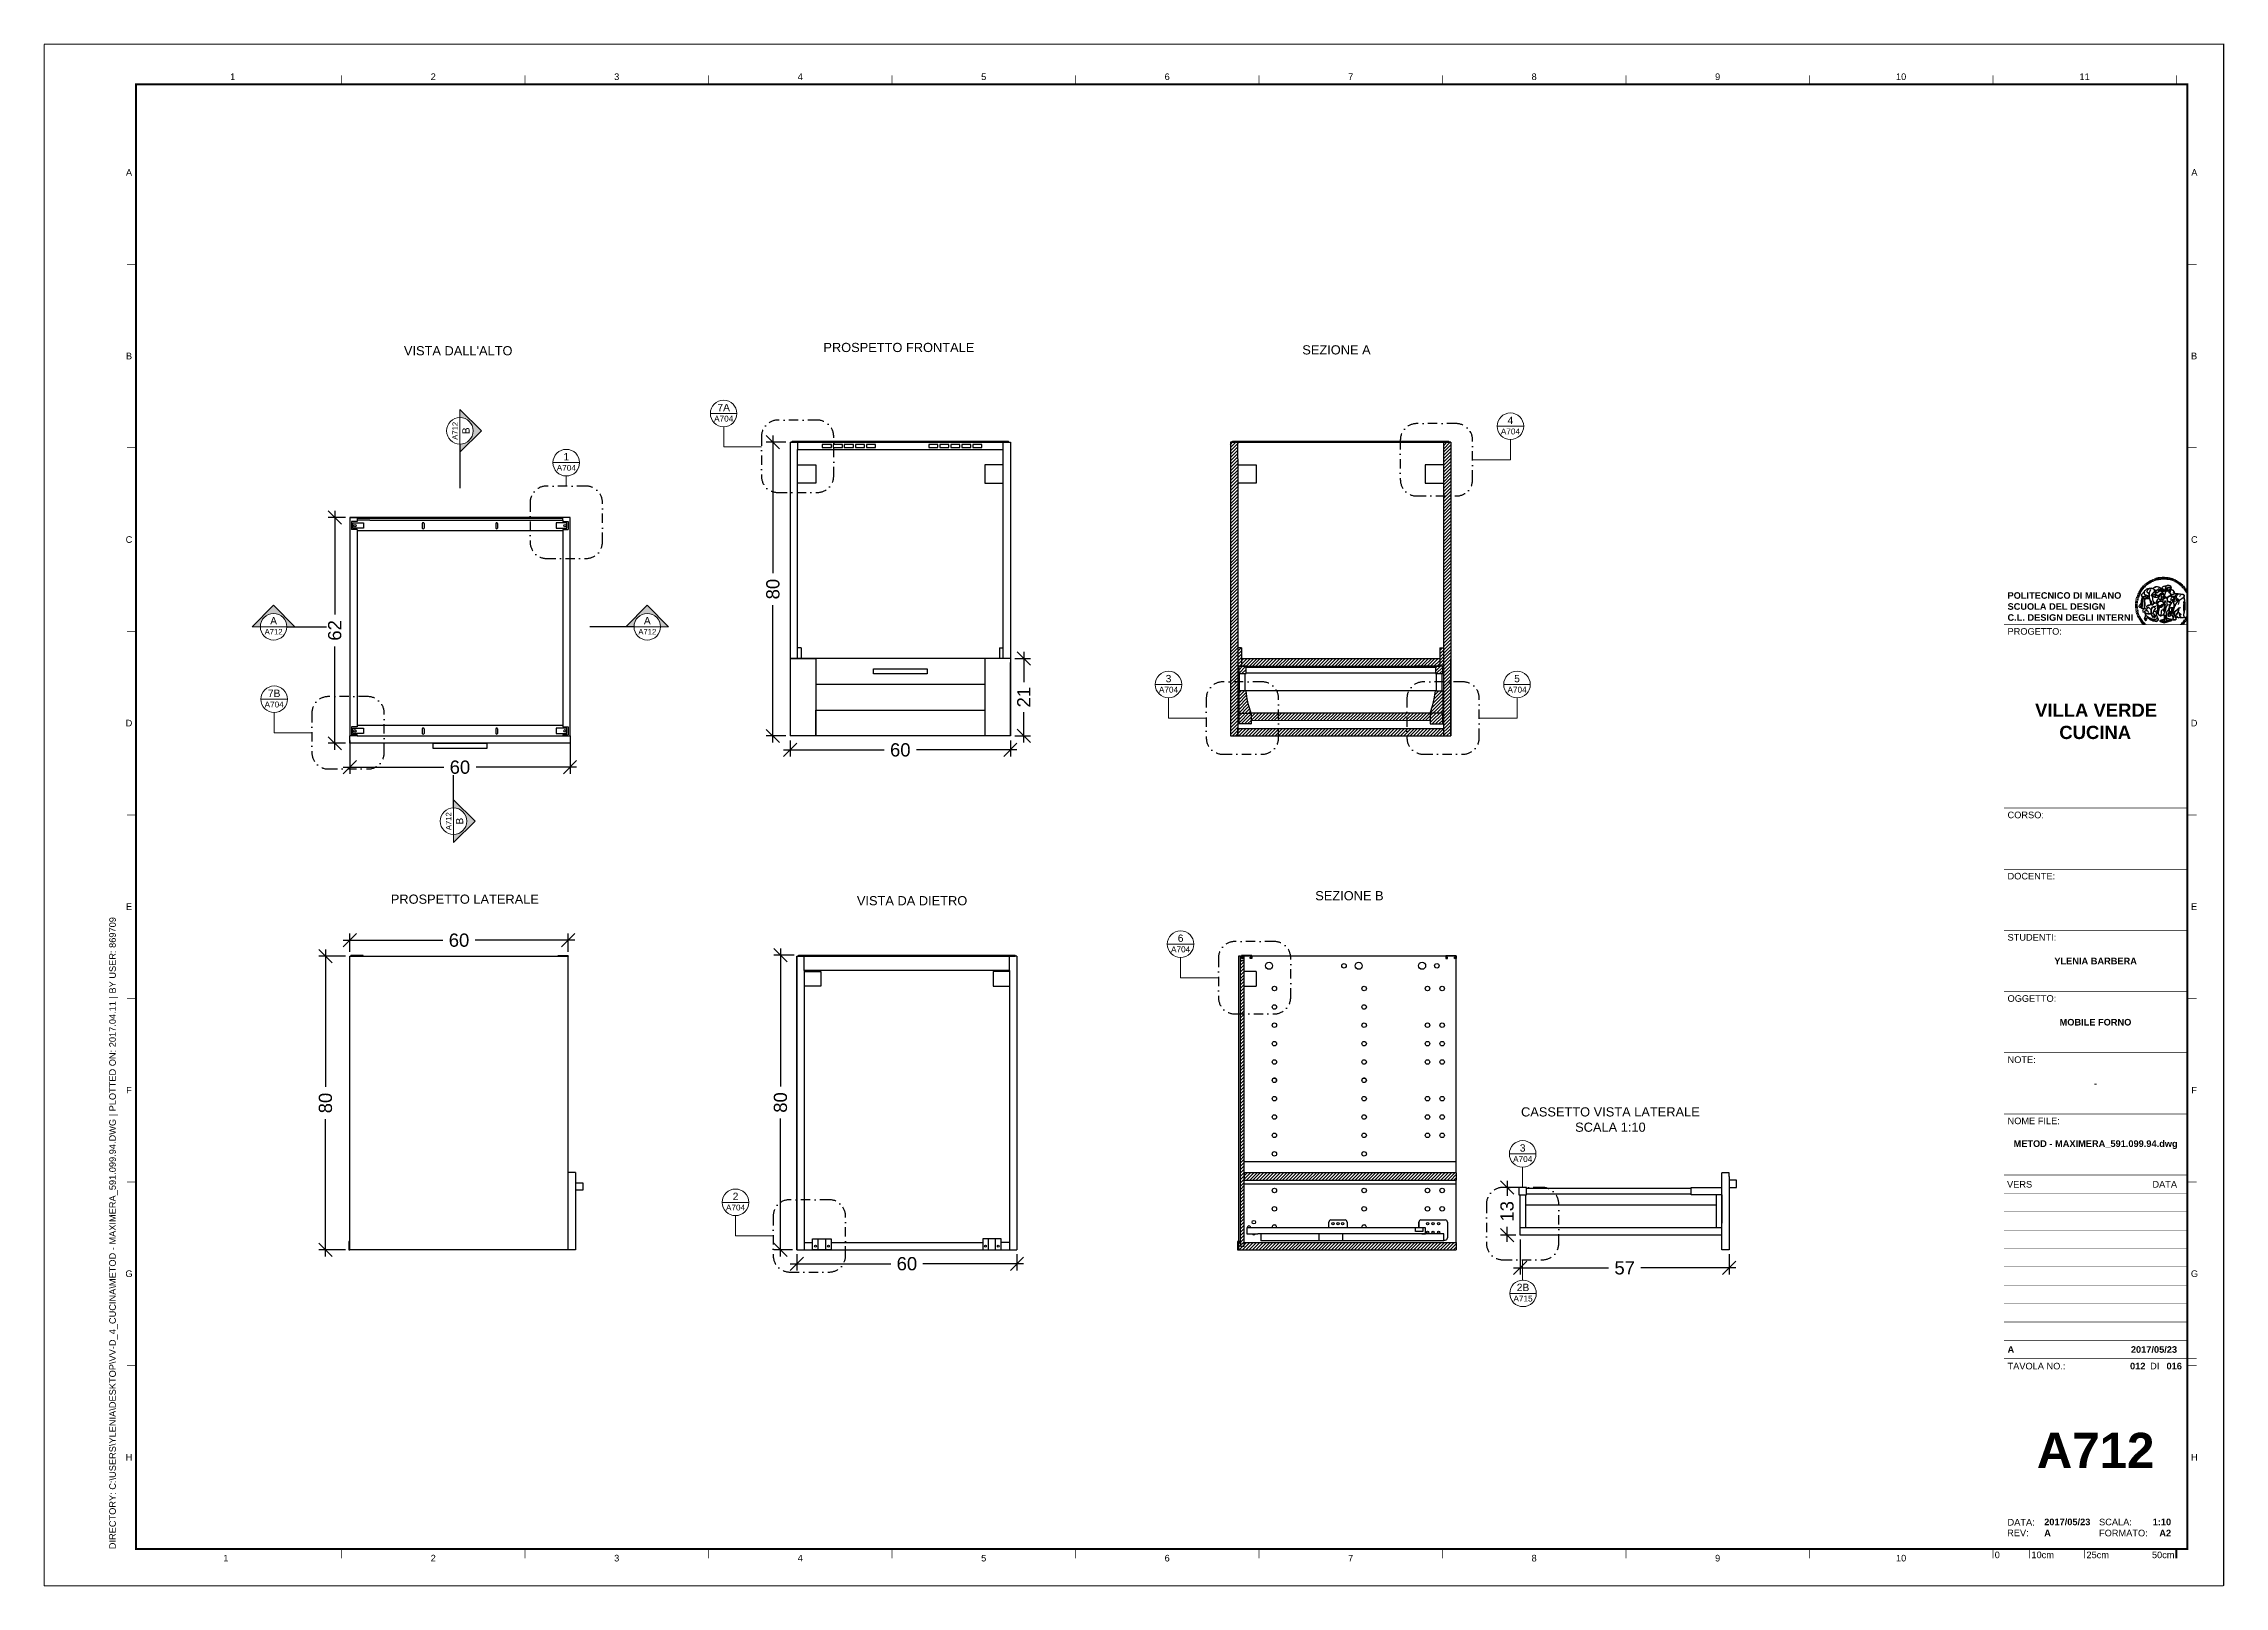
# Paper-space layout 'A712' of a CAD drawing. Header units: millimetres. Extents: x -1 to 593, y -1 to 419.
# The model-space entities are those that its viewports show. They can reach past a viewport. Long polylines and large blocks are cut down to what shows.
import ezdxf
from ezdxf.enums import TextEntityAlignment as Align

# ---------------------------------------------------------------- set-up
doc = ezdxf.new("R2010")
doc.units = ezdxf.units.MM
doc.set_wipeout_variables(frame=1)
doc.linetypes.add('HIDDEN', pattern=[0.375, 0.25, -0.125])
doc.linetypes.add('TRATTOPUNTO', pattern=[25.4, 12.7, -6.35, 0, -6.35])
doc.layers.add('A-ANNO-SYMB', color=3, linetype='Continuous', lineweight=18)
for name, color, linetype in [('A-FURN', 1, 'Continuous'), ('ARREDI', 1, 'Continuous'), ('G-ANNO-LOGO', 3, 'Continuous'), ('G-ANNO-TEXT', 3, 'Continuous'), ('G-ANNO-TTLB', 3, 'Continuous'), ('QUOTE', 3, 'Continuous'), ('TRATTEGGIO', 5, 'HIDDEN'), ('VITI E CERNIERE', 8, 'Continuous')]:
    doc.layers.add(name, color=color, linetype=linetype)
doc.layers.add('G-ANNO-NPLT', color=210, linetype='Continuous', plot=False)
doc.layers.get('Defpoints').off()
doc.styles.add('ARIAL', font='arial.ttf')
doc.styles.add('ARIAL-BOLD', font='')
doc.styles.add('E-ARIAL', font='arial.ttf')
doc.styles.get("Standard").update_dxf_attribs({"font": 'arial.ttf'})
doc.styles.get('ARIAL-BOLD').set_extended_font_data('Arial', bold=True)
doc.dimstyles.new('TICK_36', dxfattribs={"dimtxt": 3.6, "dimasz": 3.6, "dimexe": 1.8, "dimexo": 1.2, "dimgap": 1.8, "dimtad": 0, "dimdec": 0, "dimzin": 0, "dimdsep": 46, "dimtxsty": 'ARIAL', "dimblk": 'OBLIQUE', "dimcen": 1.8, "dimdle": 1.8, "dimclrd": 256, "dimclrt": 256, "dimadec": 0, "dimazin": 0, "dimtfac": 1, "dimtdec": 0, "dimtmove": 1, "dimatfit": 3, "dimldrblk": 'OPEN90', "dimfxl": 1, "dimtfill": 1, "dimtolj": 1, "dimtzin": 0, "dimarcsym": 0})

psp = doc.layouts.new('A712')

# ---------------------------------------------------------------- texts
at = {"layer": 'QUOTE', "char_height": 2.5, "attachment_point": 2, "style": 'ARIAL'}
for s, insert in [("VISTA DALL'ALTO", (112.18, 337.01)), ('PROSPETTO FRONTALE', (232.26, 337.9)), ('SEZIONE A', (351.51, 337.25)), ('PROSPETTO LATERALE', (113.99, 187.61)), ('VISTA DA DIETRO', (235.86, 187.19)), ('SEZIONE B', (355.04, 188.55)), ('CASSETTO VISTA LATERALE\\PSCALA 1:10', (426.16, 129.66))]:
    psp.add_mtext_dynamic_manual_height_columns(s, width=70.0136, gutter_width=12.5, heights=[0], dxfattribs=dict(at, insert=insert))

msp = doc.modelspace()

# ---------------------------------------------------------------- blocks, each defined once
blk = doc.blocks.new('logoPolimi')
for p, q in [((-1.49, 1.84), (-1.36, 1.68)), ((-1.41, 1.91), (-1.28, 1.74)), ((-1.32, 1.97), (-1.2, 1.8)), ((-1.22, 2.03), (-1.11, 1.85)), ((-1.13, 2.09), (-1.03, 1.9)), ((-1.03, 2.14), (-0.94, 1.95)), ((-0.93, 2.18), (-0.84, 1.99)), ((-0.83, 2.22), (-0.75, 2.03)), ((-0.72, 2.26), (-0.66, 2.06)), ((-0.61, 2.29), (-0.56, 2.09)), ((-0.51, 2.32), (-0.46, 2.11)), ((-0.4, 2.34), (-0.36, 2.13)), ((-0.29, 2.35), (-0.26, 2.14)), ((-0.18, 2.36), (-0.16, 2.15)), ((-0.07, 2.37), (-0.06, 2.16)), ((0.04, 2.37), (0.04, 2.16)), ((0.15, 2.36), (0.14, 2.16)), ((0.26, 2.36), (0.24, 2.15)), ((0.37, 2.34), (0.34, 2.13)), ((0.48, 2.32), (0.44, 2.12)), ((0.59, 2.3), (0.54, 2.09)), ((0.69, 2.27), (0.63, 2.07)), ((0.8, 2.23), (0.73, 2.03)), ((0.9, 2.19), (0.82, 2)), ((1, 2.15), (0.91, 1.96)), ((1.1, 2.1), (1, 1.91)), ((1.2, 2.04), (1.09, 1.86)), ((1.29, 1.99), (1.18, 1.81)), ((1.38, 1.92), (1.26, 1.75)), ((1.47, 1.86), (1.34, 1.69)), ((-2.37, 0.12), (-2.16, 0.11)), ((-2.37, 0.01), (-2.16, 0.01)), ((-2.36, 0.23), (-2.15, 0.21)), ((-2.35, 0.34), (-2.14, 0.31)), ((-2.33, 0.45), (-2.12, 0.41)), ((-2.3, 0.55), (-2.1, 0.51)), ((-2.28, 0.66), (-2.07, 0.6)), ((-2.24, 0.77), (-2.04, 0.7)), ((-2.2, 0.87), (-2.01, 0.79)), ((-2.16, 0.97), (-1.97, 0.89)), ((-2.11, 1.07), (-1.93, 0.98)), ((-2.06, 1.17), (-1.88, 1.07)), ((-2.01, 1.26), (-1.83, 1.15)), ((-1.94, 1.36), (-1.77, 1.24)), ((-1.88, 1.45), (-1.71, 1.32)), ((-1.84, 0.03), (-1.82, 0.35)), ((-1.81, 1.53), (-1.65, 1.4)), ((-1.74, 1.61), (-1.58, 1.47)), ((-1.73, 0.59), (-1.73, 0.59)), ((-1.73, 0.59), (-1.73, 0.59)), ((-1.66, 1.69), (-1.51, 1.54)), ((-1.65, 0.57), (-1.65, 0.57)), ((-1.59, 1.12), (-1.59, 1.12)), ((-1.58, 1.77), (-1.44, 1.61)), ((-1.51, 0.55), (-1.51, 0.55)), ((-1.51, 0.55), (-1.51, 0.55)), ((-1.31, 0.79), (-1.21, 0.75)), ((-1.21, 0.75), (-1.31, 0.79)), ((-1.21, 0.75), (-1.31, 0.79)), ((-1.21, 0.75), (-1.21, 0.75)), ((-1.21, 0.75), (-1.21, 0.75)), ((-1.19, 0.76), (-1.19, 0.76)), ((-1.19, 0.76), (-1.19, 0.76)), ((-1.17, 0.99), (-1.18, 0.99)), ((-1.18, 0.99), (-1.17, 0.99)), ((-1.16, 0.57), (-1.16, 0.57)), ((-1.16, 0.57), (-1.16, 0.57)), ((-1.1, 0.01), (-0.99, 0.06)), ((-0.99, 0.06), (-1.1, 0.01)), ((-0.99, 0.06), (-1.1, 0.01)), ((-0.99, 0.06), (-0.99, 0.06)), ((-0.99, 0.06), (-0.99, 0.06)), ((-0.97, 0.79), (-0.98, 0.79)), ((-0.89, 0.84), (-0.97, 0.79)), ((-0.97, 0.79), (-0.89, 0.84)), ((-0.96, 1.41), (-0.96, 1.41)), ((-0.96, 1.41), (-0.96, 1.41)), ((-0.89, 0.84), (-0.82, 0.87)), ((-0.82, 0.87), (-0.89, 0.84)), ((-0.89, 0.84), (-0.82, 0.87)), ((-0.88, 0.83), (-0.89, 0.84)), ((-0.85, 1.39), (-0.85, 1.39)), ((-0.85, 1.39), (-0.85, 1.39)), ((-0.84, 0.14), (-0.84, 0.14)), ((-0.77, 1.08), (-0.78, 1.08)), ((-0.78, 1.08), (-0.77, 1.08)), ((-0.61, 1.12), (-0.77, 1.08)), ((-0.77, 1.08), (-0.61, 1.12)), ((-0.77, 1.08), (-0.61, 1.12)), ((-0.75, 1.3), (-0.76, 1.29)), ((-0.76, 1.29), (-0.75, 1.3)), ((-0.65, 0.99), (-0.7, 0.96)), ((-0.69, 0.18), (-0.68, 0.18)), ((-0.66, 0.93), (-0.66, 0.93)), ((-0.66, 0.93), (-0.64, 0.93)), ((-0.66, 0.93), (-0.66, 0.93)), ((-0.66, 0.93), (-0.66, 0.93)), ((-0.63, 1.01), (-0.63, 1.01)), ((-0.63, 1.01), (-0.62, 1.01)), ((-0.63, 0.66), (-0.63, 0.66)), ((-0.6, 1.12), (-0.61, 1.12)), ((-0.61, 1.12), (-0.6, 1.12)), ((-0.61, 1.12), (-0.6, 1.12)), ((-0.61, 0.86), (-0.57, 0.85)), ((-0.57, 0.85), (-0.61, 0.86)), ((-0.61, 0.86), (-0.57, 0.85)), ((-0.53, 1.08), (-0.6, 1.12)), ((-0.6, 1.12), (-0.6, 1.11)), ((-0.6, 1.12), (-0.53, 1.08)), ((-0.57, 0.8), (-0.59, 0.8)), ((-0.57, 0.85), (-0.53, 0.84)), ((-0.57, 0.85), (-0.57, 0.85)), ((-0.57, 0.85), (-0.57, 0.85)), ((-0.57, 0.85), (-0.53, 0.84)), ((-0.56, 0.29), (-0.49, 0.48)), ((-0.56, 0.14), (-0.56, 0.29)), ((-0.5, 0.11), (-0.56, 0.14)), ((-0.53, 0.84), (-0.51, 0.84)), ((-0.53, 0.84), (-0.51, 0.84)), ((-0.53, 0.84), (-0.53, 0.84)), ((-0.51, 0.11), (-0.51, 0.11)), ((-0.51, 0.11), (-0.51, 0.11)), ((-0.34, 0.33), (-0.5, 0.11)), ((-0.49, 0.48), (-0.41, 0.55)), ((-0.42, 0.8), (-0.47, 0.79)), ((-0.42, 0.8), (-0.47, 0.79)), ((-0.47, 0.79), (-0.45, 0.76)), ((-0.47, 0.79), (-0.45, 0.76)), ((-0.45, 1.14), (-0.42, 1.11)), ((-0.42, 1.26), (-0.36, 1.22)), ((-0.41, 0.55), (-0.34, 0.49)), ((-0.4, 1.37), (-0.38, 1.38)), ((-0.39, 1.37), (-0.4, 1.37)), ((-0.35, 1.33), (-0.4, 1.37)), ((-0.39, 1.24), (-0.4, 1.23)), ((-0.38, 1.14), (-0.38, 1.14)), ((-0.34, 0.49), (-0.09, 0.48)), ((-0.16, 0.32), (-0.34, 0.33)), ((-0.14, 0.32), (-0.31, 0.34)), ((-0.28, 1.3), (-0.29, 1.3)), ((-0.28, 1.3), (-0.28, 1.3)), ((-0.16, 1.24), (-0.16, 1.25)), ((-0.16, 1.25), (-0.16, 1.25)), ((-0.16, 0.49), (-0.14, 0.64)), ((-0.06, 0.27), (-0.16, 0.32)), ((-0.1, 0.88), (-0.09, 0.87)), ((-0.08, 1.37), (-0.08, 1.38)), ((-0.08, 1.23), (-0.05, 1.21)), ((-0.05, 1.21), (-0.08, 1.23)), ((-0.08, 1.23), (-0.05, 1.21)), ((-0.03, 0.26), (-0.06, 0.27)), ((-0.05, 1.21), (-0.04, 1.21)), ((-0.04, 1.21), (-0.05, 1.21)), ((-0.04, 1.21), (-0.04, 1.21)), ((-0.04, 1.21), (-0.04, 1.21)), ((-0.04, 0.48), (-0.03, 0.26)), ((0.03, 1.15), (0.03, 1.15)), ((0.03, 0.66), (0.03, 0.67)), ((0.07, 0.58), (0.07, 0.57)), ((0.1, 1.18), (0.1, 1.18)), ((0.1, 0.84), (0.1, 0.84)), ((0.13, 1.32), (0.17, 1.19)), ((0.14, 0.71), (0.34, 0.65)), ((0.31, 0.56), (0.17, 0.63)), ((0.27, 1.61), (0.27, 1.61)), ((0.27, 1.61), (0.27, 1.61)), ((0.27, 1.61), (0.27, 1.61)), ((0.29, 1.29), (0.29, 1.29)), ((0.29, 1.29), (0.29, 1.29)), ((0.29, 1.29), (0.29, 1.29)), ((0.29, 1.29), (0.29, 1.29)), ((0.33, 0.49), (0.34, 0.49)), ((0.33, 0.03), (0.35, 0.03)), ((0.33, 0.03), (0.35, 0.03)), ((0.34, 0.65), (0.34, 0.64)), ((0.35, 0.03), (0.57, 0.06)), ((0.35, 0.03), (0.57, 0.06)), ((0.35, 0.03), (0.35, 0.03)), ((0.35, 0.03), (0.35, 0.03)), ((0.38, 1.36), (0.37, 1.35)), ((0.38, 0.34), (0.37, 0.34)), ((0.38, 0.34), (0.38, 0.34)), ((0.43, 0.67), (0.39, 0.64)), ((0.49, 1.05), (0.51, 1.13)), ((0.51, 1.13), (0.49, 1.05)), ((0.49, 1.05), (0.51, 1.13)), ((0.51, 1.31), (0.5, 1.29)), ((0.51, 1.13), (0.52, 1.23)), ((0.52, 1.23), (0.51, 1.23)), ((0.51, 1.23), (0.52, 1.23)), ((0.52, 1.23), (0.51, 1.13)), ((0.51, 1.13), (0.52, 1.23)), ((0.52, 1.24), (0.6, 1.37)), ((0.52, 1.23), (0.6, 1.36)), ((0.6, 1.36), (0.52, 1.23)), ((0.52, 1.23), (0.52, 1.23)), ((0.52, 1.23), (0.52, 1.24)), ((0.52, 1.23), (0.52, 1.23)), ((0.55, 1.07), (0.53, 1.06)), ((0.53, 1.04), (0.53, 1.06)), ((0.53, 1.05), (0.53, 1.04)), ((0.54, 0.3), (0.63, 0.32)), ((0.54, -0.08), (0.61, 0.06)), ((0.61, 0.06), (0.54, -0.08)), ((0.54, -0.08), (0.61, 0.06)), ((0.56, 0.19), (0.59, 0.21)), ((0.57, 1.07), (0.57, 1.07)), ((0.57, 1.07), (0.57, 1.07)), ((0.57, 1.07), (0.57, 1.07)), ((0.57, 1.07), (0.57, 1.07)), ((0.57, 1.07), (0.57, 1.07)), ((0.57, 1.07), (0.57, 1.07)), ((0.57, 1.07), (0.57, 1.07)), ((0.58, 0.3), (0.59, 0.29)), ((0.59, 0.78), (0.59, 0.79)), ((0.59, 0.79), (0.59, 0.79)), ((0.59, 0.79), (0.59, 0.79)), ((0.59, 0.79), (0.59, 0.78)), ((0.61, 0.06), (0.6, 0.07)), ((0.6, 0.07), (0.61, 0.06)), ((0.61, 0.06), (0.61, 0.07)), ((0.62, 0.21), (0.65, 0.22)), ((0.64, 1.37), (0.65, 1.37)), ((0.69, 0.86), (0.68, 0.86)), ((0.68, 0.86), (0.69, 0.86)), ((0.68, 0.76), (0.68, 0.76)), ((0.76, 0.26), (0.76, 0.26)), ((0.82, 0.35), (0.84, 0.36)), ((0.82, 0.35), (0.82, 0.35)), ((0.84, 0.36), (0.84, 0.37)), ((0.85, 0.34), (1.05, 0.35)), ((0.93, 1.05), (0.93, 1.05)), ((0.93, 1.05), (0.93, 1.05)), ((0.93, 1.05), (0.93, 1.04)), ((0.93, 1.05), (0.93, 1.05)), ((0.97, 0.66), (0.96, 0.66)), ((1.01, 0.97), (0.98, 0.96)), ((1.17, 0.96), (1.17, 0.95)), ((1.17, 0.95), (1.17, 0.95)), ((1.34, 0.37), (1.26, 0.04)), ((1.27, 0.37), (1.27, 0.38)), ((1.28, 0.95), (1.28, 0.95)), ((1.37, 0.73), (1.46, 0.81)), ((1.41, 0.4), (1.41, 0.41)), ((1.56, 1.79), (1.42, 1.63)), ((1.64, 1.71), (1.49, 1.56)), ((1.49, 0.9), (1.57, 0.92)), ((1.72, 1.63), (1.56, 1.49)), ((1.67, 0.6), (1.57, 0.53)), ((1.79, 1.55), (1.63, 1.41)), ((1.86, 1.47), (1.7, 1.34)), ((1.93, 1.38), (1.76, 1.26)), ((1.99, 1.29), (1.81, 1.17)), ((2.05, 1.19), (1.87, 1.09)), ((2.1, 1.1), (1.92, 1)), ((2.15, 1), (1.96, 0.91)), ((2.19, 0.9), (2, 0.82)), ((2.23, 0.79), (2.04, 0.72)), ((2.27, 0.69), (2.07, 0.63)), ((2.3, 0.58), (2.09, 0.53)), ((2.32, 0.47), (2.12, 0.43)), ((2.34, 0.37), (2.13, 0.33)), ((2.36, 0.26), (2.15, 0.23)), ((2.37, 0.15), (2.16, 0.13)), ((2.37, 0.04), (2.16, 0.03)), ((-2.37, -0.1), (-2.16, -0.09)), ((-2.36, -0.21), (-2.15, -0.19)), ((-2.35, -0.32), (-2.14, -0.29)), ((-2.33, -0.43), (-2.12, -0.39)), ((-2.31, -0.54), (-2.1, -0.49)), ((-2.28, -0.65), (-2.08, -0.59)), ((-2.25, -0.75), (-2.05, -0.69)), ((-2.21, -0.86), (-2.02, -0.78)), ((-2.17, -0.96), (-1.98, -0.87)), ((-2.12, -1.06), (-1.93, -0.96)), ((-2.07, -1.16), (-1.89, -1.05)), ((-2.04, -0.15), (-1.97, -0.2)), ((-2.01, -1.25), (-1.84, -1.14)), ((-1.95, -1.34), (-1.78, -1.22)), ((-1.89, -1.43), (-1.72, -1.31)), ((-1.82, -1.52), (-1.66, -1.38)), ((-1.75, -1.6), (-1.59, -1.46)), ((-1.67, -1.68), (-1.52, -1.53)), ((-1.58, -0.12), (-1.6, -0.18)), ((-1.6, -0.18), (-1.58, -0.28)), ((-1.57, -0.54), (-1.59, -0.54)), ((-1.59, -0.54), (-1.59, -0.54)), ((-1.59, -1.76), (-1.45, -1.6)), ((-1.56, -0.32), (-1.56, -0.31)), ((-1.56, -0.31), (-1.56, -0.31)), ((-1.53, -0.65), (-1.53, -0.65)), ((-1.53, -0.65), (-1.53, -0.65)), ((-1.51, -1.83), (-1.37, -1.67)), ((-1.48, -0.86), (-1.48, -0.85)), ((-1.42, -0.37), (-1.42, -0.37)), ((-1.42, -1.9), (-1.29, -1.73)), ((-1.38, -0.46), (-1.38, -0.46)), ((-1.33, -1.96), (-1.21, -1.79)), ((-1.31, -0.24), (-1.31, -0.23)), ((-1.31, -0.23), (-1.31, -0.24)), ((-1.23, -0.19), (-1.23, -0.19)), ((-1.23, -0.19), (-1.23, -0.19)), ((-1.23, -0.19), (-1.23, -0.19)), ((-1.23, -0.19), (-1.23, -0.19)), ((-1.01, -0.39), (-1.02, -0.39)), ((-1.02, -0.39), (-1.01, -0.39)), ((-1.02, -0.7), (-1.02, -0.7)), ((-1.02, -0.7), (-1.02, -0.7)), ((-1.02, -0.7), (-1.02, -0.7)), ((-0.79, -0.51), (-0.83, -0.58)), ((-0.83, -0.58), (-0.79, -0.51)), ((-0.83, -0.58), (-0.79, -0.51)), ((-0.78, -1.05), (-0.83, -0.94)), ((-0.83, -0.94), (-0.78, -1.05)), ((-0.83, -0.94), (-0.83, -0.94)), ((-0.83, -0.94), (-0.78, -1.05)), ((-0.82, -1.23), (-0.82, -1.23)), ((-0.82, -1.23), (-0.77, -1.23)), ((-0.77, -1.23), (-0.82, -1.23)), ((-0.82, -1.23), (-0.82, -1.23)), ((-0.77, -1.23), (-0.82, -1.23)), ((-0.75, -0.96), (-0.8, -0.89)), ((-0.8, -0.89), (-0.79, -0.92)), ((-0.79, -0.92), (-0.8, -0.89)), ((-0.8, -0.89), (-0.75, -0.96)), ((-0.79, -0.92), (-0.8, -0.89)), ((-0.8, -0.89), (-0.8, -0.89)), ((-0.8, -0.89), (-0.75, -0.96)), ((-0.79, -0.92), (-0.78, -0.95)), ((-0.78, -0.95), (-0.79, -0.92)), ((-0.78, -0.95), (-0.79, -0.92)), ((-0.77, -0.49), (-0.78, -0.48)), ((-0.78, -0.48), (-0.77, -0.49)), ((-0.78, -0.95), (-0.76, -1)), ((-0.76, -1), (-0.78, -0.95)), ((-0.76, -1), (-0.78, -0.95)), ((-0.71, -0.89), (-0.75, -0.87)), ((-0.75, -0.87), (-0.71, -0.89)), ((-0.75, -0.87), (-0.71, -0.89)), ((-0.72, -1.01), (-0.75, -0.96)), ((-0.75, -0.96), (-0.72, -1.01)), ((-0.75, -0.96), (-0.72, -1.01)), ((-0.64, -0.93), (-0.71, -0.89)), ((-0.71, -0.89), (-0.64, -0.93)), ((-0.71, -0.89), (-0.64, -0.93)), ((-0.66, -0.53), (-0.66, -0.53)), ((-0.66, -0.53), (-0.66, -0.53)), ((-0.66, -0.53), (-0.66, -0.53)), ((-0.39, -0.81), (-0.51, -0.69)), ((-0.51, -1.04), (-0.5, -1.04)), ((-0.48, -0.42), (-0.48, -0.42)), ((-0.48, -0.42), (-0.48, -0.42)), ((-0.48, -0.42), (-0.48, -0.42)), ((-0.41, -0.51), (-0.41, -0.51)), ((-0.38, -0.05), (-0.39, -0.12)), ((-0.39, -0.12), (-0.37, -0.1)), ((-0.35, -0.14), (-0.37, -0.08)), ((-0.37, -0.09), (-0.37, -0.09)), ((-0.33, -0.12), (-0.35, -0.14)), ((-0.32, -0.14), (-0.35, -0.14)), ((-0.35, -0.18), (-0.34, -0.22)), ((-0.34, -0.08), (-0.29, -0.16)), ((-0.34, -0.22), (-0.34, -0.22)), ((-0.27, -0.17), (-0.32, -0.14)), ((-0.25, -0.91), (-0.26, -0.9)), ((-0.26, -1.29), (0.1, -1.2)), ((0.1, -1.2), (-0.26, -1.29)), ((0.08, -1.4), (-0.26, -1.29)), ((-0.26, -1.29), (0.08, -1.4)), ((-0.26, -1.38), (-0.26, -1.29)), ((-0.26, -1.29), (-0.26, -1.29)), ((-0.26, -1.29), (-0.26, -1.38)), ((-0.26, -1.29), (0.08, -1.4)), ((-0.26, -1.29), (-0.26, -1.29)), ((0.08, -1.49), (-0.26, -1.38)), ((-0.26, -1.38), (0.09, -1.49)), ((-0.14, -0.15), (-0.16, -0.13)), ((-0.11, -0.04), (-0.12, -0.05)), ((-0.04, -0.41), (-0.01, -0.44)), ((-0.01, -0.44), (-0.04, -0.41)), ((-0.04, -0.41), (-0.01, -0.44)), ((0.07, -0.84), (0.07, -0.84)), ((0.07, -0.84), (0.07, -0.84)), ((0.1, -1.2), (0.08, -1.32)), ((0.08, -1.32), (0.13, -1.2)), ((0.08, -1.4), (0.72, -1.22)), ((0.72, -1.22), (0.08, -1.4)), ((0.08, -1.4), (0.72, -1.22)), ((0.72, -1.31), (0.08, -1.49)), ((0.08, -1.44), (0.08, -1.4)), ((0.08, -1.4), (0.08, -1.44)), ((0.08, -1.4), (0.08, -1.49)), ((0.08, -1.49), (0.08, -1.44)), ((0.08, -1.44), (0.08, -1.44)), ((0.08, -1.44), (0.08, -1.45)), ((0.08, -1.45), (0.08, -1.46)), ((0.08, -1.46), (0.08, -1.49)), ((0.1, -1.01), (0.09, -0.86)), ((0.1, -1.01), (0.09, -0.86)), ((0.09, -1.49), (0.72, -1.31)), ((0.1, -1.2), (0.12, -1.04)), ((0.12, -1.04), (0.1, -1.2)), ((0.13, -1.2), (0.1, -1.2)), ((0.1, -1.2), (0.13, -1.2)), ((0.13, -1.2), (0.1, -1.2)), ((0.1, -1.2), (0.1, -1.2)), ((0.11, -0.44), (0.11, -0.44)), ((0.11, -0.44), (0.11, -0.44)), ((0.12, -0.21), (0.12, -0.21)), ((0.12, -0.21), (0.12, -0.21)), ((0.12, -0.21), (0.12, -0.21)), ((0.12, -0.21), (0.12, -0.21)), ((0.12, -0.21), (0.12, -0.21)), ((0.12, -0.21), (0.12, -0.21)), ((0.12, -0.21), (0.12, -0.21)), ((0.12, -0.21), (0.12, -0.21)), ((0.12, -0.21), (0.12, -0.21)), ((0.12, -0.21), (0.12, -0.21)), ((0.12, -0.21), (0.12, -0.21)), ((0.12, -0.21), (0.12, -0.21)), ((0.12, -0.21), (0.12, -0.21)), ((0.12, -0.56), (0.14, -0.53)), ((0.14, -0.53), (0.12, -0.56)), ((0.12, -0.56), (0.14, -0.53)), ((0.12, -1.04), (0.12, -1.04)), ((0.12, -1.04), (0.12, -1.04)), ((0.12, -1.04), (0.12, -1.04)), ((0.21, -0.99), (0.13, -1.2)), ((0.13, -1.2), (0.21, -0.99)), ((0.36, -1.14), (0.13, -1.2)), ((0.13, -1.2), (0.26, -1.17)), ((0.14, -0.53), (0.16, -0.49)), ((0.16, -0.49), (0.14, -0.53)), ((0.14, -0.53), (0.16, -0.49)), ((0.16, -0.49), (0.16, -0.49)), ((0.16, -0.49), (0.16, -0.49)), ((0.28, -1.19), (0.21, -0.99)), ((0.21, -0.99), (0.31, -1.27)), ((0.24, -0.17), (0.24, -0.16)), ((0.24, -0.16), (0.24, -0.17)), ((0.25, -0.84), (0.25, -0.88)), ((0.25, -0.88), (0.25, -0.84)), ((0.25, -0.88), (0.25, -0.84)), ((0.25, -0.88), (0.29, -1.17)), ((0.26, -0.88), (0.25, -0.88)), ((0.31, -1.27), (0.25, -0.88)), ((0.26, -1.17), (0.28, -1.16)), ((0.28, -1.16), (0.36, -1.14)), ((0.29, -1.17), (0.28, -1.19)), ((0.36, -1.14), (0.72, -1.22)), ((0.72, -1.22), (0.36, -1.14)), ((0.49, -0.31), (0.49, -0.31)), ((0.49, -0.31), (0.49, -0.31)), ((0.5, -0.27), (0.5, -0.27)), ((0.51, -0.27), (0.51, -0.27)), ((0.72, -0.81), (0.75, -0.89)), ((0.72, -1.22), (0.72, -1.31)), ((0.72, -1.31), (0.72, -1.22)), ((0.74, -0.23), (0.74, -0.23)), ((0.74, -0.23), (0.75, -0.24)), ((0.75, -0.23), (0.75, -0.23)), ((0.86, -0.25), (0.82, -0.34)), ((0.87, -0.22), (0.86, -0.23)), ((0.87, -0.22), (0.86, -0.25)), ((0.96, -0.58), (0.96, -0.57)), ((1.05, -1.05), (1.04, -1.05)), ((1.28, -2), (1.17, -1.82)), ((1.37, -1.93), (1.25, -1.76)), ((1.31, -0.27), (1.3, -0.26)), ((1.3, -0.26), (1.3, -0.26)), ((1.3, -0.26), (1.3, -0.26)), ((1.3, -0.26), (1.31, -0.27)), ((1.3, -0.26), (1.3, -0.26)), ((1.46, -1.87), (1.33, -1.7)), ((1.54, -1.8), (1.41, -1.64)), ((1.63, -1.72), (1.48, -1.57)), ((1.71, -1.65), (1.55, -1.5)), ((1.78, -1.57), (1.62, -1.43)), ((1.85, -1.48), (1.69, -1.35)), ((1.92, -1.39), (1.75, -1.27)), ((1.98, -1.3), (1.81, -1.19)), ((2.04, -1.21), (1.86, -1.1)), ((2.09, -1.11), (1.91, -1.01)), ((2.14, -1.01), (1.95, -0.92)), ((2.19, -0.91), (1.99, -0.83)), ((2.23, -0.81), (2.03, -0.74)), ((2.26, -0.7), (2.06, -0.64)), ((2.29, -0.6), (2.09, -0.55)), ((2.32, -0.49), (2.11, -0.45)), ((2.34, -0.38), (2.13, -0.35)), ((2.35, -0.27), (2.15, -0.25)), ((2.37, -0.08), (2.16, -0.07)), ((2.36, -0.16), (2.16, -0.15)), ((-1.24, -2.02), (-1.13, -1.84)), ((-1.14, -2.08), (-1.04, -1.89)), ((-1.04, -2.13), (-0.95, -1.94)), ((-0.94, -2.18), (-0.86, -1.98)), ((-0.84, -2.22), (-0.77, -2.02)), ((-0.74, -2.25), (-0.67, -2.05)), ((-0.63, -2.29), (-0.57, -2.08)), ((-0.52, -2.31), (-0.48, -2.11)), ((-0.42, -2.33), (-0.38, -2.13)), ((-0.31, -2.35), (-0.28, -2.14)), ((-0.2, -2.36), (-0.18, -2.15)), ((-0.09, -2.37), (-0.08, -2.16)), ((0.03, -2.37), (0.02, -2.16)), ((0.14, -2.37), (0.12, -2.16)), ((0.25, -2.36), (0.22, -2.15)), ((0.35, -2.34), (0.32, -2.14)), ((0.46, -2.32), (0.42, -2.12)), ((0.57, -2.3), (0.52, -2.1)), ((0.68, -2.27), (0.62, -2.07)), ((0.78, -2.24), (0.71, -2.04)), ((0.89, -2.2), (0.81, -2)), ((0.99, -2.15), (0.9, -1.96)), ((1.09, -2.11), (0.99, -1.92)), ((1.19, -2.05), (1.08, -1.87))]:
    blk.add_line(p, q)
for points in [[(-1.9, 0.12), (-1.94, 0.02), (-2.05, -0.09), (-2.05, -0.09)], [(-1.86, 0.38), (-1.86, 0.38), (-1.87, 0.19), (-1.9, 0.12)], [(-1.76, 0.6), (-1.76, 0.6), (-1.84, 0.57), (-1.86, 0.38)], [(-1.86, -0.04), (-1.84, 0.02), (-1.84, 0.03), (-1.84, 0.03)], [(-1.82, 0.78), (-1.83, 0.8), (-1.85, 0.86), (-1.83, 0.88)], [(-1.82, 0.78), (-1.83, 0.8), (-1.85, 0.86), (-1.83, 0.88)], [(-1.83, 0.88), (-1.81, 0.9), (-1.76, 0.96), (-1.76, 0.96)], [(-1.83, 0.88), (-1.81, 0.9), (-1.76, 0.96), (-1.76, 0.96)], [(-1.76, 0.6), (-1.83, 0.7), (-1.78, 0.74), (-1.78, 0.74)], [(-1.78, 0.74), (-1.79, 0.74), (-1.83, 0.7), (-1.76, 0.6)], [(-1.78, 0.74), (-1.8, 0.76), (-1.81, 0.78), (-1.82, 0.78)], [(-1.78, 0.74), (-1.8, 0.76), (-1.81, 0.78), (-1.82, 0.78)], [(-1.82, 0.35), (-1.81, 0.5), (-1.73, 0.59), (-1.73, 0.59)], [(-1.82, -0.19), (-1.73, -0.07), (-1.75, 0.14), (-1.75, 0.3)], [(-1.75, 0.33), (-1.75, 0.17), (-1.73, -0.05), (-1.8, -0.17)], [(-1.78, 0.74), (-1.75, 0.72), (-1.72, 0.69), (-1.68, 0.7)], [(-1.68, 0.7), (-1.72, 0.69), (-1.75, 0.72), (-1.78, 0.74)], [(-1.68, 0.7), (-1.72, 0.69), (-1.75, 0.72), (-1.78, 0.74)], [(-1.78, 0.74), (-1.78, 0.74), (-1.78, 0.74), (-1.78, 0.74)], [(-1.76, 0.96), (-1.68, 1.1), (-1.59, 1.12), (-1.59, 1.12)], [(-1.76, 0.96), (-1.68, 1.1), (-1.6, 1.12), (-1.6, 1.12)], [(-1.73, 0.59), (-1.74, 0.59), (-1.75, 0.6), (-1.76, 0.6)], [(-1.73, 0.59), (-1.74, 0.59), (-1.75, 0.6), (-1.76, 0.6)], [(-1.75, 0.3), (-1.76, 0.47), (-1.65, 0.57), (-1.65, 0.57)], [(-1.65, 0.57), (-1.65, 0.57), (-1.76, 0.5), (-1.75, 0.33)], [(-1.65, 0.57), (-1.68, 0.58), (-1.7, 0.58), (-1.73, 0.59)], [(-1.65, 0.57), (-1.68, 0.58), (-1.7, 0.58), (-1.73, 0.59)], [(-1.5, 0.71), (-1.53, 0.74), (-1.61, 0.71), (-1.68, 0.7)], [(-1.68, 0.7), (-1.61, 0.71), (-1.53, 0.73), (-1.5, 0.71)], [(-1.5, 0.71), (-1.53, 0.73), (-1.61, 0.71), (-1.68, 0.7)], [(-1.51, 0.55), (-1.56, 0.56), (-1.61, 0.56), (-1.65, 0.57)], [(-1.65, 0.57), (-1.61, 0.56), (-1.56, 0.56), (-1.51, 0.55)], [(-1.51, 0.55), (-1.56, 0.56), (-1.61, 0.56), (-1.65, 0.57)], [(-1.59, 1.12), (-1.6, 1.06), (-1.61, 0.99), (-1.61, 0.97)], [(-1.61, 0.97), (-1.61, 0.99), (-1.6, 1.06), (-1.59, 1.12)], [(-1.61, 0.97), (-1.61, 0.99), (-1.6, 1.06), (-1.59, 1.12)], [(-1.61, 0.97), (-1.61, 0.95), (-1.56, 0.88), (-1.54, 0.87)], [(-1.54, 0.87), (-1.56, 0.88), (-1.61, 0.95), (-1.61, 0.97)], [(-1.54, 0.87), (-1.56, 0.88), (-1.61, 0.96), (-1.61, 0.97)], [(-1.59, 1.12), (-1.59, 1.13), (-1.59, 1.15), (-1.58, 1.16)], [(-1.59, 1.12), (-1.59, 1.13), (-1.59, 1.15), (-1.58, 1.16)], [(-1.58, 1.16), (-1.57, 1.21), (-1.52, 1.23), (-1.49, 1.25)], [(-1.58, 1.16), (-1.57, 1.21), (-1.52, 1.23), (-1.49, 1.25)], [(-1.58, 0.36), (-1.58, 0.48), (-1.51, 0.55), (-1.51, 0.55)], [(-1.51, 0.55), (-1.51, 0.55), (-1.58, 0.48), (-1.58, 0.36)], [(-1.51, 0.55), (-1.51, 0.55), (-1.58, 0.48), (-1.58, 0.36)], [(-1.55, 0.04), (-1.55, 0.08), (-1.58, 0.25), (-1.58, 0.36)], [(-1.58, 0.36), (-1.58, 0.25), (-1.55, 0.08), (-1.55, 0.04)], [(-1.58, 0.36), (-1.58, 0.25), (-1.55, 0.08), (-1.55, 0.04)], [(-1.58, -0.12), (-1.57, -0.06), (-1.55, 0.02), (-1.55, 0.04)], [(-1.55, 0.04), (-1.55, 0.02), (-1.57, -0.06), (-1.58, -0.12)], [(-1.55, 0.04), (-1.55, 0.02), (-1.56, -0.04), (-1.57, -0.1)], [(-1.54, 0.87), (-1.52, 0.85), (-1.47, 0.83), (-1.44, 0.83)], [(-1.44, 0.83), (-1.47, 0.83), (-1.52, 0.85), (-1.54, 0.87)], [(-1.45, 0.83), (-1.47, 0.83), (-1.52, 0.85), (-1.54, 0.87)], [(-1.51, 0.55), (-1.33, 0.54), (-1.16, 0.57), (-1.16, 0.57)], [(-1.16, 0.57), (-1.16, 0.57), (-1.33, 0.54), (-1.51, 0.55)], [(-1.16, 0.57), (-1.16, 0.57), (-1.33, 0.54), (-1.51, 0.55)], [(-1.5, 0.71), (-1.46, 0.68), (-1.4, 0.62), (-1.33, 0.66)], [(-1.33, 0.66), (-1.4, 0.62), (-1.46, 0.68), (-1.5, 0.71)], [(-1.33, 0.66), (-1.4, 0.62), (-1.46, 0.68), (-1.5, 0.71)], [(-1.49, 1.25), (-1.46, 1.26), (-1.42, 1.33), (-1.39, 1.36)], [(-1.49, 1.25), (-1.46, 1.27), (-1.43, 1.34), (-1.39, 1.36)], [(-1.31, 0.79), (-1.33, 0.79), (-1.42, 0.83), (-1.45, 0.83)], [(-1.44, 0.83), (-1.42, 0.83), (-1.33, 0.79), (-1.31, 0.79)], [(-1.31, 0.79), (-1.33, 0.79), (-1.42, 0.83), (-1.44, 0.83)], [(-1.35, 1.1), (-1.4, 1.17), (-1.36, 1.23), (-1.29, 1.31)], [(-1.29, 1.31), (-1.36, 1.23), (-1.4, 1.17), (-1.35, 1.1)], [(-1.35, 1.1), (-1.4, 1.17), (-1.36, 1.23), (-1.29, 1.31)], [(-1.39, 1.36), (-1.35, 1.38), (-1.26, 1.4), (-1.19, 1.41)], [(-1.39, 1.36), (-1.35, 1.38), (-1.26, 1.4), (-1.19, 1.41)], [(-1.18, 0.99), (-1.24, 0.97), (-1.3, 1.03), (-1.35, 1.1)], [(-1.35, 1.1), (-1.3, 1.03), (-1.24, 0.97), (-1.18, 0.99)], [(-1.18, 1), (-1.24, 0.97), (-1.3, 1.03), (-1.35, 1.1)], [(-1.33, 0.66), (-1.28, 0.7), (-1.23, 0.73), (-1.21, 0.75)], [(-1.21, 0.75), (-1.23, 0.73), (-1.28, 0.7), (-1.33, 0.66)], [(-1.21, 0.75), (-1.23, 0.73), (-1.28, 0.7), (-1.33, 0.66)], [(-1.29, 1.31), (-1.22, 1.39), (-1.01, 1.41), (-0.96, 1.41)], [(-0.96, 1.41), (-1.01, 1.41), (-1.22, 1.39), (-1.29, 1.31)], [(-1.29, 1.31), (-1.22, 1.39), (-1.01, 1.41), (-0.96, 1.41)], [(-1.24, -0.02), (-1.21, -0.01), (-1.1, 0.01), (-1.1, 0.01)], [(-1.1, 0.01), (-1.1, 0.01), (-1.21, -0.01), (-1.24, -0.02)], [(-1.1, 0.01), (-1.1, 0.01), (-1.21, -0.01), (-1.24, -0.02)], [(-1.21, 0.75), (-1.2, 0.75), (-1.19, 0.76), (-1.19, 0.76)], [(-1.19, 0.76), (-1.19, 0.76), (-1.2, 0.75), (-1.21, 0.75)], [(-1.19, 0.76), (-1.19, 0.76), (-1.2, 0.76), (-1.21, 0.75)], [(-1.19, 1.41), (-1.11, 1.43), (-0.97, 1.41), (-0.97, 1.41)], [(-1.19, 1.41), (-1.12, 1.43), (-0.98, 1.41), (-0.98, 1.41)], [(-1.19, 0.76), (-1.19, 0.77), (-1.18, 0.78), (-1.18, 0.79)], [(-1.18, 0.79), (-1.18, 0.78), (-1.19, 0.77), (-1.19, 0.76)], [(-1.19, 0.76), (-1.19, 0.77), (-1.19, 0.78), (-1.18, 0.79)], [(-1.18, 0.68), (-1.18, 0.68), (-1.19, 0.71), (-1.19, 0.76)], [(-1.19, 0.76), (-1.19, 0.71), (-1.18, 0.68), (-1.18, 0.68)], [(-1.18, 0.68), (-1.18, 0.68), (-1.19, 0.71), (-1.19, 0.76)], [(-1.18, 0.97), (-1.18, 0.97), (-1.18, 0.98), (-1.17, 0.99)], [(-1.17, 0.99), (-1.18, 0.98), (-1.18, 0.97), (-1.18, 0.97)], [(-1.18, 0.97), (-1.18, 0.97), (-1.18, 0.98), (-1.17, 0.99)], [(-1.18, 0.79), (-1.17, 0.86), (-1.18, 0.95), (-1.18, 0.97)], [(-1.18, 0.97), (-1.18, 0.95), (-1.17, 0.86), (-1.18, 0.79)], [(-1.18, 0.79), (-1.17, 0.86), (-1.18, 0.95), (-1.18, 0.97)], [(-1.16, 0.57), (-1.17, 0.6), (-1.18, 0.64), (-1.18, 0.68)], [(-1.18, 0.68), (-1.18, 0.64), (-1.17, 0.6), (-1.16, 0.57)], [(-1.16, 0.57), (-1.17, 0.6), (-1.18, 0.64), (-1.18, 0.68)], [(-1.17, 0.99), (-1.17, 1.03), (-1.16, 1.09), (-1.14, 1.13)], [(-1.09, 0.42), (-1.1, 0.44), (-1.14, 0.48), (-1.16, 0.57)], [(-1.16, 0.57), (-1.14, 0.48), (-1.1, 0.44), (-1.09, 0.42)], [(-1.09, 0.42), (-1.1, 0.44), (-1.14, 0.48), (-1.16, 0.57)], [(-1.14, 1.13), (-1.12, 1.18), (-1.05, 1.31), (-1.05, 1.31)], [(-1.12, 0.46), (-1.12, 0.46), (-1.13, 0.38), (-1.11, 0.26)], [(-1.11, 0.26), (-1.08, 0.14), (-1.05, 0.03), (-1.05, 0.03)], [(-1.02, 0.32), (-1.02, 0.32), (-1.08, 0.4), (-1.09, 0.42)], [(-1.09, 0.42), (-1.08, 0.4), (-1.02, 0.32), (-1.02, 0.32)], [(-1.02, 0.32), (-1.02, 0.32), (-1.08, 0.4), (-1.09, 0.42)], [(-0.98, 0.2), (-0.98, 0.21), (-1.02, 0.32), (-1.02, 0.32)], [(-1.02, 0.32), (-1.02, 0.32), (-0.98, 0.21), (-0.98, 0.2)], [(-0.98, 0.2), (-0.98, 0.21), (-1.02, 0.32), (-1.02, 0.32)], [(-1.01, 0.12), (-1, 0.16), (-0.98, 0.19), (-0.98, 0.2)], [(-0.98, 0.2), (-0.98, 0.19), (-1, 0.16), (-1.01, 0.12)], [(-1.01, 0.12), (-1, 0.16), (-0.98, 0.19), (-0.98, 0.2)], [(-0.99, 0.06), (-1, 0.07), (-1.01, 0.1), (-1.01, 0.12)], [(-1.01, 0.12), (-1.01, 0.1), (-1, 0.07), (-0.99, 0.06)], [(-0.99, 0.06), (-1, 0.07), (-1.01, 0.1), (-1.01, 0.12)], [(-0.99, 0.06), (-0.99, 0.06), (-0.99, 0.06), (-0.98, 0.05)], [(-0.98, 0.05), (-0.99, 0.06), (-0.99, 0.06), (-0.99, 0.06)], [(-0.99, 0.05), (-0.99, 0.06), (-0.99, 0.06), (-0.99, 0.06)], [(-0.95, 0.02), (-0.96, 0.03), (-0.97, 0.04), (-0.99, 0.05)], [(-0.98, 1.41), (-0.98, 1.41), (-0.97, 1.41), (-0.96, 1.41)], [(-0.98, 0.81), (-0.94, 0.85), (-0.92, 0.93), (-0.91, 0.97)], [(-0.91, 0.97), (-0.92, 0.93), (-0.94, 0.85), (-0.98, 0.81)], [(-0.91, 0.97), (-0.92, 0.93), (-0.94, 0.85), (-0.98, 0.81)], [(-0.98, 0.79), (-0.98, 0.81), (-0.98, 0.81), (-0.98, 0.81)], [(-0.98, 0.81), (-0.98, 0.81), (-0.98, 0.81), (-0.98, 0.79)], [(-0.98, 0.81), (-0.98, 0.81), (-0.98, 0.81), (-0.98, 0.79)], [(-0.98, 0.79), (-0.98, 0.79), (-0.98, 0.78), (-0.97, 0.77)], [(-0.98, 0.79), (-0.98, 0.79), (-0.98, 0.78), (-0.97, 0.77)], [(-0.98, 0.05), (-0.97, 0.04), (-0.96, 0.03), (-0.95, 0.02)], [(-0.95, 0.02), (-0.96, 0.03), (-0.97, 0.04), (-0.98, 0.05)], [(-0.97, 1.41), (-0.97, 1.41), (-0.97, 1.41), (-0.96, 1.41)], [(-0.97, 0.77), (-0.96, 0.74), (-0.91, 0.64), (-0.91, 0.57)], [(-0.97, 0.77), (-0.96, 0.74), (-0.91, 0.64), (-0.91, 0.57)], [(-0.96, 1.41), (-0.94, 1.41), (-0.9, 1.41), (-0.85, 1.39)], [(-0.96, 1.41), (-0.94, 1.41), (-0.9, 1.41), (-0.85, 1.39)], [(-0.95, 0.02), (-0.94, 0.01), (-0.92, 0.01), (-0.9, 0.01)], [(-0.9, 0.01), (-0.92, 0.01), (-0.94, 0.01), (-0.95, 0.02)], [(-0.91, 0.01), (-0.92, 0.01), (-0.94, 0.01), (-0.95, 0.02)], [(-0.91, 0.97), (-0.89, 1), (-0.87, 1.01), (-0.84, 1.02)], [(-0.84, 1.02), (-0.87, 1.01), (-0.89, 1), (-0.91, 0.97)], [(-0.84, 1.02), (-0.87, 1.01), (-0.89, 1.01), (-0.91, 0.97)], [(-0.91, 0.57), (-0.91, 0.5), (-0.9, 0.43), (-0.88, 0.37)], [(-0.91, 0.57), (-0.91, 0.5), (-0.9, 0.43), (-0.88, 0.37)], [(-0.87, 0.03), (-0.87, 0.03), (-0.89, 0.01), (-0.91, 0.01)], [(-0.9, 0.01), (-0.89, 0.01), (-0.87, 0.03), (-0.87, 0.03)], [(-0.87, 0.03), (-0.87, 0.03), (-0.89, 0.01), (-0.9, 0.01)], [(-0.88, 0.84), (-0.88, 0.84), (-0.89, 0.79), (-0.88, 0.77)], [(-0.88, 0.77), (-0.89, 0.79), (-0.88, 0.83), (-0.88, 0.83)], [(-0.74, 0.66), (-0.85, 0.67), (-0.88, 0.77), (-0.88, 0.77)], [(-0.88, 0.77), (-0.88, 0.77), (-0.85, 0.67), (-0.74, 0.66)], [(-0.88, 0.37), (-0.86, 0.32), (-0.83, 0.25), (-0.82, 0.25)], [(-0.88, 0.37), (-0.86, 0.32), (-0.83, 0.25), (-0.82, 0.25)], [(-0.87, 0.03), (-0.86, 0.03), (-0.86, 0.05), (-0.86, 0.06)], [(-0.86, 0.06), (-0.86, 0.05), (-0.86, 0.03), (-0.87, 0.03)], [(-0.86, 0.06), (-0.86, 0.05), (-0.86, 0.03), (-0.87, 0.03)], [(-0.85, 1.39), (-0.86, 1.42), (-0.8, 1.45), (-0.8, 1.46)], [(-0.85, 1.39), (-0.86, 1.42), (-0.83, 1.44), (-0.82, 1.45)], [(-0.86, 0.06), (-0.86, 0.07), (-0.86, 0.1), (-0.85, 0.11)], [(-0.85, 0.11), (-0.86, 0.1), (-0.86, 0.07), (-0.86, 0.06)], [(-0.85, 0.11), (-0.86, 0.1), (-0.86, 0.07), (-0.86, 0.06)], [(-0.81, 1.36), (-0.83, 1.37), (-0.84, 1.38), (-0.85, 1.39)], [(-0.85, 1.39), (-0.84, 1.38), (-0.83, 1.37), (-0.81, 1.36)], [(-0.85, 1.39), (-0.84, 1.38), (-0.83, 1.37), (-0.81, 1.36)], [(-0.85, 0.11), (-0.85, 0.12), (-0.84, 0.14), (-0.84, 0.14)], [(-0.84, 0.14), (-0.84, 0.14), (-0.85, 0.12), (-0.85, 0.11)], [(-0.84, 0.14), (-0.84, 0.14), (-0.85, 0.12), (-0.85, 0.11)], [(-0.84, 1.02), (-0.83, 1.03), (-0.81, 1.05), (-0.78, 1.08)], [(-0.78, 1.08), (-0.81, 1.05), (-0.83, 1.03), (-0.84, 1.02)], [(-0.78, 1.08), (-0.81, 1.05), (-0.83, 1.03), (-0.84, 1.02)], [(-0.84, 0.14), (-0.83, 0.15), (-0.81, 0.16), (-0.81, 0.16)], [(-0.81, 0.16), (-0.81, 0.16), (-0.83, 0.15), (-0.84, 0.14)], [(-0.81, 0.16), (-0.81, 0.16), (-0.84, 0.15), (-0.84, 0.14)], [(-0.84, 0.15), (-0.84, 0.15), (-0.84, 0.15), (-0.84, 0.14)], [(-0.84, 0.14), (-0.84, 0.14), (-0.84, 0.14), (-0.84, 0.14)], [(-0.84, 0.14), (-0.84, 0.14), (-0.84, 0.14), (-0.84, 0.14)], [(-0.84, 0.14), (-0.84, 0.14), (-0.84, 0.14), (-0.84, 0.14)], [(-0.82, 1.45), (-0.82, 1.45), (-0.8, 1.45), (-0.8, 1.45)], [(-0.82, 0.87), (-0.82, 0.87), (-0.72, 0.91), (-0.66, 0.93)], [(-0.66, 0.93), (-0.72, 0.91), (-0.82, 0.87), (-0.82, 0.87)], [(-0.82, 0.87), (-0.82, 0.87), (-0.72, 0.91), (-0.66, 0.93)], [(-0.82, 0.25), (-0.8, 0.25), (-0.77, 0.24), (-0.77, 0.23)], [(-0.82, 0.25), (-0.8, 0.25), (-0.78, 0.24), (-0.77, 0.23)], [(-0.76, 1.29), (-0.77, 1.32), (-0.79, 1.34), (-0.81, 1.36)], [(-0.81, 1.36), (-0.79, 1.34), (-0.77, 1.32), (-0.76, 1.29)], [(-0.81, 1.36), (-0.79, 1.34), (-0.77, 1.32), (-0.76, 1.3)], [(-0.81, 0.16), (-0.8, 0.17), (-0.8, 0.17), (-0.79, 0.18)], [(-0.79, 0.18), (-0.8, 0.17), (-0.8, 0.17), (-0.81, 0.16)], [(-0.79, 0.18), (-0.8, 0.17), (-0.8, 0.17), (-0.81, 0.16)], [(-0.8, 1.46), (-0.8, 1.49), (-0.69, 1.51), (-0.69, 1.51)], [(-0.8, 1.46), (-0.8, 1.49), (-0.75, 1.49), (-0.75, 1.49)], [(-0.8, 1.45), (-0.8, 1.45), (-0.8, 1.46), (-0.8, 1.46)], [(-0.79, 0.18), (-0.78, 0.18), (-0.77, 0.16), (-0.77, 0.16)], [(-0.77, 0.16), (-0.77, 0.16), (-0.78, 0.18), (-0.79, 0.18)], [(-0.77, 0.16), (-0.77, 0.16), (-0.78, 0.18), (-0.79, 0.18)], [(-0.78, 1.08), (-0.77, 1.1), (-0.76, 1.13), (-0.75, 1.16)], [(-0.75, 1.16), (-0.76, 1.13), (-0.77, 1.1), (-0.78, 1.08)], [(-0.75, 1.16), (-0.76, 1.13), (-0.77, 1.1), (-0.78, 1.08)], [(-0.77, 0.23), (-0.76, 0.22), (-0.72, 0.2), (-0.71, 0.2)], [(-0.77, 0.23), (-0.76, 0.22), (-0.72, 0.2), (-0.71, 0.2)], [(-0.77, 0.16), (-0.77, 0.16), (-0.74, 0.16), (-0.7, 0.17)], [(-0.7, 0.17), (-0.74, 0.16), (-0.77, 0.16), (-0.77, 0.16)], [(-0.7, 0.17), (-0.74, 0.16), (-0.77, 0.16), (-0.77, 0.16)], [(-0.76, 1.3), (-0.74, 1.25), (-0.73, 1.2), (-0.75, 1.16)], [(-0.75, 1.16), (-0.73, 1.2), (-0.74, 1.25), (-0.76, 1.29)], [(-0.76, 1.29), (-0.74, 1.25), (-0.73, 1.2), (-0.75, 1.16)], [(-0.75, 1.49), (-0.75, 1.52), (-0.69, 1.51), (-0.69, 1.51)], [(-0.7, 1.26), (-0.7, 1.28), (-0.73, 1.28), (-0.75, 1.3)], [(-0.75, 1.3), (-0.73, 1.28), (-0.7, 1.28), (-0.7, 1.26)], [(-0.71, 1.24), (-0.72, 1.25), (-0.73, 1.27), (-0.75, 1.28)], [(-0.63, 0.66), (-0.63, 0.66), (-0.73, 0.66), (-0.74, 0.66)], [(-0.74, 0.66), (-0.73, 0.66), (-0.63, 0.66), (-0.63, 0.66)], [(-0.65, 1.23), (-0.67, 1.24), (-0.71, 1.23), (-0.71, 1.24)], [(-0.71, 0.2), (-0.7, 0.2), (-0.69, 0.19), (-0.69, 0.18)], [(-0.71, 0.2), (-0.7, 0.2), (-0.69, 0.19), (-0.69, 0.18)], [(-0.65, 1.23), (-0.67, 1.24), (-0.7, 1.25), (-0.7, 1.26)], [(-0.7, 1.26), (-0.7, 1.25), (-0.67, 1.24), (-0.65, 1.23)], [(-0.7, 0.17), (-0.69, 0.17), (-0.68, 0.18), (-0.69, 0.18)], [(-0.69, 0.18), (-0.68, 0.18), (-0.69, 0.17), (-0.7, 0.17)], [(-0.69, 0.18), (-0.68, 0.18), (-0.69, 0.17), (-0.7, 0.17)], [(-0.69, 1.51), (-0.69, 1.59), (-0.51, 1.55), (-0.51, 1.55)], [(-0.69, 1.51), (-0.66, 1.55), (-0.66, 1.55), (-0.66, 1.55)], [(-0.66, 0.67), (-0.69, 0.69), (-0.68, 0.72), (-0.68, 0.76)], [(-0.68, 0.76), (-0.68, 0.72), (-0.69, 0.69), (-0.66, 0.67)], [(-0.66, 0.68), (-0.69, 0.69), (-0.68, 0.72), (-0.68, 0.76)], [(-0.68, 0.76), (-0.68, 0.79), (-0.67, 0.82), (-0.66, 0.83)], [(-0.66, 0.83), (-0.67, 0.82), (-0.68, 0.79), (-0.68, 0.76)], [(-0.68, 0.76), (-0.68, 0.79), (-0.67, 0.82), (-0.66, 0.83)], [(-0.68, 0.18), (-0.68, 0.18), (-0.56, 0.15), (-0.51, 0.11)], [(-0.68, 0.18), (-0.68, 0.18), (-0.56, 0.15), (-0.51, 0.11)], [(-0.66, 1.55), (-0.63, 1.57), (-0.51, 1.55), (-0.51, 1.55)], [(-0.62, 0.95), (-0.63, 0.95), (-0.64, 0.94), (-0.66, 0.93)], [(-0.66, 0.93), (-0.64, 0.94), (-0.63, 0.95), (-0.62, 0.95)], [(-0.66, 0.83), (-0.65, 0.85), (-0.61, 0.86), (-0.61, 0.86)], [(-0.61, 0.86), (-0.61, 0.86), (-0.65, 0.84), (-0.66, 0.83)], [(-0.66, 0.83), (-0.65, 0.84), (-0.61, 0.86), (-0.61, 0.86)], [(-0.63, 0.66), (-0.64, 0.67), (-0.65, 0.67), (-0.66, 0.68)], [(-0.63, 0.66), (-0.64, 0.67), (-0.65, 0.67), (-0.66, 0.67)], [(-0.66, 0.67), (-0.65, 0.67), (-0.64, 0.67), (-0.63, 0.66)], [(-0.59, 1.24), (-0.6, 1.23), (-0.63, 1.22), (-0.65, 1.23)], [(-0.65, 1.23), (-0.63, 1.22), (-0.6, 1.23), (-0.59, 1.24)], [(-0.56, 1.24), (-0.56, 1.24), (-0.63, 1.22), (-0.65, 1.23)], [(-0.63, 1.01), (-0.63, 1.01), (-0.64, 1), (-0.65, 0.99)], [(-0.64, 0.93), (-0.64, 0.93), (-0.58, 0.88), (-0.57, 0.85)], [(-0.64, 0.93), (-0.64, 0.93), (-0.58, 0.88), (-0.57, 0.85)], [(-0.6, 1.11), (-0.6, 1.11), (-0.59, 1.05), (-0.63, 1.01)], [(-0.6, 1.11), (-0.6, 1.11), (-0.59, 1.05), (-0.63, 1.01)], [(-0.5, 0.65), (-0.55, 0.61), (-0.6, 0.64), (-0.63, 0.66)], [(-0.5, 0.65), (-0.55, 0.61), (-0.6, 0.64), (-0.63, 0.66)], [(-0.62, 1.01), (-0.62, 1.01), (-0.62, 0.97), (-0.62, 0.95)], [(-0.62, 0.95), (-0.62, 0.97), (-0.62, 1.01), (-0.62, 1.01)], [(-0.56, 1.24), (-0.56, 1.24), (-0.57, 1.25), (-0.59, 1.24)], [(-0.59, 1.24), (-0.57, 1.25), (-0.56, 1.24), (-0.56, 1.24)], [(-0.41, 0.55), (-0.41, 0.55), (-0.59, 0.44), (-0.56, 0.15)], [(-0.52, 0.81), (-0.53, 0.8), (-0.56, 0.79), (-0.57, 0.8)], [(-0.57, 0.01), (-0.57, 0.01), (-0.38, -0.06), (-0.35, -0.15)], [(-0.49, 1.27), (-0.5, 1.26), (-0.53, 1.24), (-0.56, 1.24)], [(-0.52, 1.26), (-0.53, 1.26), (-0.54, 1.22), (-0.56, 1.24)], [(-0.56, 1.24), (-0.54, 1.22), (-0.53, 1.26), (-0.52, 1.26)], [(-0.47, 1.06), (-0.49, 1.06), (-0.53, 1.08), (-0.53, 1.08)], [(-0.53, 1.08), (-0.53, 1.08), (-0.49, 1.06), (-0.47, 1.06)], [(-0.53, 0.84), (-0.53, 0.84), (-0.52, 0.81), (-0.52, 0.81)], [(-0.49, 1.27), (-0.5, 1.26), (-0.51, 1.26), (-0.52, 1.26)], [(-0.52, 1.26), (-0.51, 1.26), (-0.5, 1.26), (-0.49, 1.27)], [(-0.51, 0.12), (-0.51, 0.12), (-0.52, 0.19), (-0.49, 0.21)], [(-0.51, 0.19), (-0.51, 0.18), (-0.52, 0.15), (-0.51, 0.14)], [(-0.51, 1.55), (-0.43, 1.57), (-0.43, 1.53), (-0.43, 1.53)], [(-0.51, 1.55), (-0.43, 1.57), (-0.35, 1.51), (-0.35, 1.51)], [(-0.51, 0.84), (-0.51, 0.84), (-0.46, 0.83), (-0.45, 0.83)], [(-0.51, 0.84), (-0.51, 0.84), (-0.46, 0.83), (-0.45, 0.83)], [(-0.42, 0.27), (-0.43, 0.27), (-0.5, 0.2), (-0.51, 0.19)], [(-0.51, 0.14), (-0.51, 0.13), (-0.47, 0.05), (-0.47, 0.04)], [(-0.51, 0.11), (-0.51, 0.11), (-0.51, 0.11), (-0.51, 0.11)], [(-0.51, 0.11), (-0.51, 0.11), (-0.47, 0.1), (-0.46, 0.04)], [(-0.51, 0.11), (-0.51, 0.11), (-0.51, 0.11), (-0.51, 0.11)], [(-0.51, 0.11), (-0.5, 0.11), (-0.5, 0.1), (-0.49, 0.1)], [(-0.47, 0.71), (-0.46, 0.66), (-0.5, 0.65), (-0.5, 0.65)], [(-0.47, 0.71), (-0.46, 0.66), (-0.5, 0.65), (-0.5, 0.65)], [(-0.44, 1.3), (-0.45, 1.3), (-0.47, 1.28), (-0.49, 1.27)], [(-0.49, 1.27), (-0.47, 1.28), (-0.45, 1.3), (-0.44, 1.3)], [(-0.44, 1.3), (-0.45, 1.3), (-0.47, 1.28), (-0.49, 1.27)], [(-0.49, 0.21), (-0.48, 0.21), (-0.47, 0.22), (-0.47, 0.23)], [(-0.49, 0.21), (-0.49, 0.21), (-0.49, 0.21), (-0.49, 0.21)], [(-0.37, -0.09), (-0.37, -0.07), (-0.49, 0.1), (-0.49, 0.1)], [(-0.46, 1.08), (-0.46, 1.07), (-0.46, 1.06), (-0.47, 1.06)], [(-0.47, 1.06), (-0.46, 1.06), (-0.46, 1.07), (-0.46, 1.08)], [(-0.45, 0.76), (-0.44, 0.74), (-0.47, 0.71), (-0.47, 0.71)], [(-0.45, 0.76), (-0.44, 0.74), (-0.47, 0.71), (-0.47, 0.71)], [(-0.47, 0.23), (-0.46, 0.24), (-0.44, 0.27), (-0.42, 0.27)], [(-0.47, 0.04), (-0.47, 0.03), (-0.44, 0.02), (-0.44, 0.01)], [(-0.44, 1.1), (-0.45, 1.1), (-0.46, 1.08), (-0.46, 1.08)], [(-0.46, 1.08), (-0.46, 1.09), (-0.45, 1.1), (-0.44, 1.1)], [(-0.46, 0.04), (-0.46, 0.03), (-0.45, 0.03), (-0.44, 0.02)], [(-0.45, 0.83), (-0.44, 0.83), (-0.39, 0.82), (-0.39, 0.82)], [(-0.45, 0.83), (-0.44, 0.83), (-0.39, 0.82), (-0.39, 0.82)], [(-0.36, 0.68), (-0.36, 0.66), (-0.45, 0.58), (-0.41, 0.55)], [(-0.41, 0.55), (-0.45, 0.58), (-0.4, 0.62), (-0.39, 0.62)], [(-0.41, 1.32), (-0.42, 1.3), (-0.43, 1.3), (-0.44, 1.3)], [(-0.44, 1.3), (-0.43, 1.3), (-0.42, 1.3), (-0.41, 1.32)], [(-0.41, 1.32), (-0.42, 1.3), (-0.43, 1.3), (-0.44, 1.3)], [(-0.42, 1.11), (-0.42, 1.11), (-0.44, 1.1), (-0.44, 1.1)], [(-0.44, 1.1), (-0.44, 1.1), (-0.42, 1.11), (-0.42, 1.11)], [(-0.44, 0.02), (-0.43, 0.01), (-0.44, 0.01), (-0.43, 0)], [(-0.44, 0.01), (-0.43, 0), (-0.43, -0.02), (-0.38, -0.05)], [(-0.43, 1.53), (-0.37, 1.53), (-0.35, 1.5), (-0.35, 1.5)], [(-0.4, 1.12), (-0.4, 1.11), (-0.42, 1.11), (-0.42, 1.11)], [(-0.42, 1.11), (-0.42, 1.11), (-0.4, 1.11), (-0.4, 1.12)], [(-0.39, 0.82), (-0.39, 0.81), (-0.42, 0.8), (-0.42, 0.8)], [(-0.39, 0.82), (-0.39, 0.81), (-0.42, 0.8), (-0.42, 0.8)], [(-0.35, 0.32), (-0.36, 0.31), (-0.41, 0.28), (-0.42, 0.27)], [(-0.42, 0.27), (-0.41, 0.27), (-0.39, 0.28), (-0.38, 0.3)], [(-0.4, 1.37), (-0.4, 1.37), (-0.39, 1.33), (-0.41, 1.32)], [(-0.41, 1.32), (-0.39, 1.33), (-0.4, 1.37), (-0.4, 1.37)], [(-0.4, 1.37), (-0.4, 1.37), (-0.39, 1.33), (-0.41, 1.32)], [(-0.34, 0.49), (-0.35, 0.51), (-0.36, 0.52), (-0.41, 0.55)], [(-0.41, 0.55), (-0.36, 0.52), (-0.35, 0.51), (-0.34, 0.49)], [(-0.38, 1.14), (-0.38, 1.14), (-0.39, 1.12), (-0.4, 1.12)], [(-0.4, 1.12), (-0.39, 1.12), (-0.38, 1.14), (-0.38, 1.14)], [(-0.37, 1.36), (-0.38, 1.36), (-0.38, 1.35), (-0.39, 1.37)], [(-0.39, 0.63), (-0.39, 0.64), (-0.38, 0.65), (-0.36, 0.67)], [(-0.39, 0.62), (-0.38, 0.63), (-0.39, 0.63), (-0.39, 0.63)], [(-0.38, 1.38), (-0.38, 1.38), (-0.38, 1.36), (-0.36, 1.36)], [(-0.38, 1.14), (-0.38, 1.14), (-0.35, 1.11), (-0.35, 1.15)], [(-0.35, 1.14), (-0.35, 1.11), (-0.38, 1.14), (-0.38, 1.14)], [(-0.38, 0.3), (-0.37, 0.31), (-0.34, 0.35), (-0.3, 0.34)], [(-0.35, 1.34), (-0.37, 1.35), (-0.37, 1.36), (-0.37, 1.36)], [(-0.36, 1.36), (-0.36, 1.36), (-0.37, 1.35), (-0.35, 1.34)], [(-0.36, 0.67), (-0.34, 0.68), (-0.35, 0.68), (-0.35, 0.73)], [(-0.35, 0.73), (-0.36, 0.68), (-0.35, 0.69), (-0.36, 0.68)], [(-0.35, 1.5), (-0.33, 1.52), (-0.31, 1.5), (-0.31, 1.5)], [(-0.35, 1.51), (-0.28, 1.52), (-0.25, 1.44), (-0.25, 1.44)], [(-0.28, 1.3), (-0.31, 1.32), (-0.34, 1.34), (-0.35, 1.34)], [(-0.35, 1.34), (-0.34, 1.34), (-0.31, 1.32), (-0.28, 1.3)], [(-0.28, 1.31), (-0.31, 1.32), (-0.31, 1.31), (-0.35, 1.33)], [(-0.3, 1.28), (-0.3, 1.26), (-0.34, 1.18), (-0.35, 1.14)], [(-0.35, 1.15), (-0.34, 1.18), (-0.3, 1.26), (-0.3, 1.28)], [(-0.3, 0.9), (-0.3, 0.9), (-0.34, 0.77), (-0.35, 0.73)], [(-0.35, 0.73), (-0.34, 0.78), (-0.32, 0.79), (-0.32, 0.79)], [(-0.31, 0.34), (-0.31, 0.34), (-0.34, 0.33), (-0.35, 0.32)], [(-0.25, 0.48), (-0.27, 0.49), (-0.33, 0.47), (-0.34, 0.49)], [(-0.34, 0.49), (-0.33, 0.47), (-0.21, 0.46), (-0.18, 0.47)], [(-0.32, 0.79), (-0.33, 0.84), (-0.31, 0.88), (-0.31, 0.88)], [(-0.31, 1.5), (-0.26, 1.48), (-0.25, 1.44), (-0.25, 1.44)], [(-0.31, 0.88), (-0.31, 0.91), (-0.26, 0.94), (-0.26, 0.94)], [(-0.29, 1.3), (-0.29, 1.3), (-0.29, 1.29), (-0.3, 1.28)], [(-0.3, 1.28), (-0.29, 1.29), (-0.29, 1.3), (-0.29, 1.3)], [(-0.3, 1.19), (-0.3, 1.2), (-0.26, 1.22), (-0.26, 1.22)], [(-0.3, 1.19), (-0.3, 1.2), (-0.26, 1.22), (-0.26, 1.22)], [(-0.25, 1.17), (-0.28, 1.17), (-0.29, 1.18), (-0.3, 1.19)], [(-0.25, 1.17), (-0.28, 1.17), (-0.29, 1.19), (-0.3, 1.19)], [(-0.26, 0.94), (-0.26, 0.94), (-0.29, 0.92), (-0.3, 0.9)], [(-0.3, 0.34), (-0.25, 0.33), (-0.15, 0.33), (-0.14, 0.32)], [(-0.25, 1.3), (-0.26, 1.3), (-0.27, 1.3), (-0.28, 1.31)], [(-0.25, 1.3), (-0.26, 1.3), (-0.27, 1.3), (-0.28, 1.3)], [(-0.26, 1.22), (-0.26, 1.22), (-0.22, 1.24), (-0.18, 1.24)], [(-0.26, 1.22), (-0.26, 1.22), (-0.22, 1.24), (-0.18, 1.24)], [(-0.26, 0.94), (-0.23, 1), (-0.18, 0.98), (-0.18, 0.98)], [(-0.18, 0.98), (-0.18, 0.98), (-0.23, 1), (-0.26, 0.94)], [(-0.25, 1.44), (-0.19, 1.42), (-0.22, 1.38), (-0.22, 1.38)], [(-0.25, 1.44), (-0.19, 1.42), (-0.21, 1.33), (-0.22, 1.33)], [(-0.22, 1.33), (-0.22, 1.32), (-0.22, 1.3), (-0.25, 1.3)], [(-0.22, 1.32), (-0.22, 1.32), (-0.22, 1.3), (-0.25, 1.3)], [(-0.22, 1.18), (-0.23, 1.17), (-0.23, 1.17), (-0.25, 1.17)], [(-0.22, 1.18), (-0.23, 1.17), (-0.23, 1.17), (-0.25, 1.17)], [(-0.18, 0.47), (-0.18, 0.47), (-0.23, 0.46), (-0.25, 0.48)], [(-0.22, 1.38), (-0.18, 1.35), (-0.21, 1.33), (-0.22, 1.32)], [(-0.21, 1.18), (-0.21, 1.19), (-0.22, 1.18), (-0.22, 1.18)], [(-0.21, 1.18), (-0.21, 1.18), (-0.22, 1.18), (-0.22, 1.18)], [(-0.22, 0.88), (-0.21, 0.91), (-0.19, 0.95), (-0.17, 0.96)], [(-0.17, 0.96), (-0.19, 0.95), (-0.21, 0.91), (-0.22, 0.88)], [(-0.22, 0.88), (-0.21, 0.91), (-0.19, 0.96), (-0.17, 0.96)], [(-0.19, 0.81), (-0.21, 0.83), (-0.22, 0.85), (-0.22, 0.88)], [(-0.22, 0.88), (-0.22, 0.85), (-0.21, 0.83), (-0.19, 0.81)], [(-0.19, 0.82), (-0.21, 0.83), (-0.22, 0.85), (-0.22, 0.88)], [(-0.13, 1.11), (-0.13, 1.11), (-0.2, 1.17), (-0.21, 1.18)], [(-0.13, 1.11), (-0.13, 1.11), (-0.2, 1.17), (-0.21, 1.18)], [(-0.16, 0), (-0.16, -0.01), (-0.17, -0.02), (-0.21, -0.04)], [(-0.17, 0.75), (-0.17, 0.77), (-0.18, 0.8), (-0.19, 0.82)], [(-0.17, 0.75), (-0.17, 0.77), (-0.18, 0.8), (-0.19, 0.81)], [(-0.19, 0.81), (-0.18, 0.8), (-0.17, 0.77), (-0.17, 0.75)], [(-0.19, -0.02), (-0.18, -0.02), (-0.16, -0.01), (-0.16, 0)], [(-0.18, 1.24), (-0.17, 1.24), (-0.17, 1.24), (-0.16, 1.25)], [(-0.18, 1.24), (-0.17, 1.24), (-0.17, 1.24), (-0.16, 1.24)], [(-0.18, 0.98), (-0.15, 0.99), (-0.13, 1), (-0.13, 1)], [(-0.13, 0.99), (-0.13, 0.99), (-0.15, 0.99), (-0.18, 0.98)], [(-0.18, 0.47), (-0.15, 0.48), (-0.14, 0.57), (-0.14, 0.57)], [(-0.15, 0.51), (-0.15, 0.49), (-0.18, 0.47), (-0.18, 0.47)], [(-0.17, 0.96), (-0.16, 0.96), (-0.13, 0.99), (-0.06, 0.97)], [(-0.06, 0.97), (-0.13, 0.99), (-0.16, 0.96), (-0.17, 0.96)], [(-0.17, 0.96), (-0.16, 0.97), (-0.13, 0.99), (-0.06, 0.97)], [(-0.15, 0.67), (-0.17, 0.7), (-0.17, 0.74), (-0.17, 0.75)], [(-0.17, 0.75), (-0.17, 0.74), (-0.17, 0.7), (-0.15, 0.67)], [(-0.15, 0.67), (-0.17, 0.7), (-0.17, 0.74), (-0.17, 0.75)], [(-0.17, -0.01), (-0.15, 0), (-0.08, 0.04), (-0.06, 0.05)], [(-0.16, 1.25), (-0.16, 1.25), (-0.16, 1.31), (-0.14, 1.33)], [(-0.16, 1.25), (-0.16, 1.25), (-0.16, 1.32), (-0.14, 1.33)], [(-0.16, 1.24), (-0.13, 1.25), (-0.11, 1.25), (-0.08, 1.23)], [(-0.08, 1.23), (-0.11, 1.25), (-0.13, 1.25), (-0.16, 1.24)], [(-0.16, 1.25), (-0.13, 1.25), (-0.11, 1.25), (-0.08, 1.23)], [(0.03, 0.66), (-0.09, 0.66), (-0.16, 0.69), (-0.16, 0.69)], [(-0.16, 0.49), (-0.16, 0.49), (0.03, 0.44), (0.07, 0.57)], [(0, 0.49), (-0.07, 0.47), (-0.16, 0.49), (-0.16, 0.49)], [(-0.16, 0), (-0.16, 0.01), (-0.14, 0.01), (-0.13, 0.01)], [(-0.13, 0.01), (-0.14, 0.01), (-0.16, 0.01), (-0.16, 0)], [(-0.14, 0.64), (-0.15, 0.65), (-0.15, 0.66), (-0.15, 0.67)], [(-0.15, 0.67), (-0.15, 0.66), (-0.15, 0.65), (-0.14, 0.64)], [(-0.14, 0.64), (-0.15, 0.65), (-0.15, 0.66), (-0.15, 0.67)], [(-0.14, 0.57), (-0.15, 0.56), (-0.15, 0.52), (-0.15, 0.51)], [(-0.14, 1.33), (-0.13, 1.34), (-0.1, 1.36), (-0.08, 1.37)], [(-0.14, 1.33), (-0.13, 1.34), (-0.1, 1.36), (-0.08, 1.37)], [(-0.14, 0.64), (-0.14, 0.61), (-0.13, 0.58), (-0.14, 0.57)], [(-0.14, 0.57), (-0.14, 0.59), (-0.14, 0.61), (-0.14, 0.64)], [(-0.06, 0.27), (-0.11, 0.27), (-0.14, 0.32), (-0.14, 0.32)], [(-0.14, 0.32), (-0.13, 0.31), (-0.07, 0.26), (-0.06, 0.26)], [(-0.04, 1.1), (-0.09, 1.08), (-0.13, 1.11), (-0.13, 1.11)], [(-0.04, 1.11), (-0.09, 1.08), (-0.13, 1.11), (-0.13, 1.11)], [(-0.06, 1.01), (-0.07, 1.01), (-0.13, 0.99), (-0.13, 0.99)], [(-0.13, 1), (-0.13, 1), (-0.11, 1), (-0.1, 1)], [(-0.13, 0.86), (-0.13, 0.86), (-0.1, 0.91), (-0.08, 0.89)], [(-0.13, 0.01), (-0.11, 0.02), (-0.07, 0.04), (-0.06, 0.05)], [(-0.06, 0.05), (-0.07, 0.04), (-0.11, 0.02), (-0.13, 0.01)], [(-0.08, 1.38), (-0.08, 1.38), (-0.12, 1.44), (-0.06, 1.51)], [(-0.08, 1.38), (-0.08, 1.38), (-0.12, 1.44), (-0.06, 1.51)], [(-0.1, 1), (-0.09, 1), (-0.06, 1.01), (-0.05, 1)], [(-0.09, 0.48), (-0.09, 0.48), (0, 0.47), (0.01, 0.49)], [(-0.05, 1.36), (-0.06, 1.37), (-0.07, 1.37), (-0.08, 1.37)], [(-0.08, 1.37), (-0.07, 1.37), (-0.06, 1.37), (-0.05, 1.36)], [(-0.08, 1.37), (-0.07, 1.37), (-0.06, 1.37), (-0.05, 1.36)], [(-0.06, 1.51), (0, 1.58), (0.02, 1.59), (0.04, 1.59)], [(-0.06, 1.51), (0, 1.58), (0.02, 1.59), (0.04, 1.59)], [(-0.05, 1.23), (-0.05, 1.23), (-0.06, 1.24), (-0.05, 1.25)], [(-0.05, 1.25), (-0.06, 1.24), (-0.05, 1.23), (-0.05, 1.23)], [(-0.05, 1.23), (-0.05, 1.23), (-0.06, 1.24), (-0.05, 1.25)], [(-0.01, 0.98), (-0.02, 1), (-0.06, 1.01), (-0.06, 1.01)], [(-0.06, 0.97), (-0.06, 0.97), (-0.03, 0.95), (-0.03, 0.95)], [(-0.03, 0.95), (-0.03, 0.95), (-0.06, 0.97), (-0.06, 0.97)], [(-0.06, 0.97), (-0.06, 0.97), (-0.03, 0.95), (-0.03, 0.95)], [(0.02, 0.2), (0.02, 0.21), (0, 0.26), (-0.06, 0.27)], [(-0.06, 0.26), (-0.05, 0.26), (-0.04, 0.26), (-0.03, 0.26)], [(-0.06, 0.05), (-0.04, 0.06), (0, 0.03), (0.01, 0.03)], [(-0.06, 0.05), (-0.05, 0.06), (-0.04, 0.06), (-0.03, 0.06)], [(-0.03, 0.06), (-0.04, 0.06), (-0.05, 0.06), (-0.06, 0.05)], [(0.1, 1.25), (0.08, 1.31), (-0.02, 1.35), (-0.05, 1.36)], [(-0.05, 1.36), (-0.02, 1.35), (0.08, 1.31), (0.1, 1.25)], [(-0.05, 1.36), (-0.02, 1.35), (0.08, 1.31), (0.1, 1.25)], [(-0.05, 1.25), (-0.04, 1.26), (-0.03, 1.25), (-0.03, 1.25)], [(-0.03, 1.25), (-0.03, 1.25), (-0.04, 1.26), (-0.05, 1.25)], [(-0.05, 1.25), (-0.04, 1.26), (-0.03, 1.25), (-0.03, 1.25)], [(-0.04, 1.21), (-0.05, 1.22), (-0.05, 1.23), (-0.05, 1.23)], [(-0.05, 1.23), (-0.05, 1.23), (-0.05, 1.22), (-0.04, 1.21)], [(-0.04, 1.21), (-0.05, 1.22), (-0.05, 1.23), (-0.05, 1.23)], [(-0.05, 1), (-0.05, 1), (-0.03, 1), (-0.02, 0.98)], [(-0.05, -0.03), (-0.05, -0.03), (-0.02, -0.01), (-0.01, 0.03)], [(-0.01, 0.03), (-0.02, -0.01), (-0.05, -0.03), (-0.05, -0.03)], [(-0.05, -0.03), (-0.05, -0.03), (-0.02, -0.01), (-0.01, 0.03)], [(-0.03, 1.18), (-0.03, 1.18), (-0.04, 1.2), (-0.04, 1.21)], [(0.03, 1.15), (0.02, 1.12), (-0.01, 1.12), (-0.04, 1.1)], [(0.03, 1.15), (0.02, 1.12), (-0.01, 1.13), (-0.04, 1.11)], [(-0.01, 0.9), (-0.04, 0.91), (-0.01, 0.93), (-0.01, 0.93)], [(-0.03, 1.25), (-0.02, 1.25), (-0.01, 1.24), (0, 1.23)], [(0, 1.23), (-0.01, 1.24), (-0.02, 1.25), (-0.03, 1.25)], [(-0.03, 1.25), (-0.02, 1.25), (-0.01, 1.24), (0, 1.23)], [(-0.03, 0.95), (-0.02, 0.94), (0, 0.93), (0.01, 0.92)], [(0.01, 0.92), (0, 0.93), (-0.02, 0.94), (-0.03, 0.95)], [(-0.03, 0.95), (-0.02, 0.94), (0, 0.93), (0.01, 0.92)], [(0.01, 0.23), (0.01, 0.25), (-0.02, 0.26), (-0.03, 0.26)], [(-0.03, 0.26), (-0.02, 0.26), (0.01, 0.25), (0.01, 0.23)], [(-0.03, 0.06), (-0.02, 0.05), (-0.01, 0.03), (-0.01, 0.03)], [(-0.01, 0.03), (-0.01, 0.03), (-0.02, 0.05), (-0.03, 0.06)], [(-0.02, 0.98), (-0.02, 0.98), (0.01, 0.98), (0.02, 0.97)], [(0.03, 0.95), (0.02, 0.97), (-0.01, 0.98), (-0.01, 0.98)], [(0.07, 0.85), (0.07, 0.85), (0.02, 0.89), (-0.01, 0.9)], [(-0.01, 0.03), (0, 0.03), (0.05, 0.04), (0.05, 0.04)], [(0.05, 0.04), (0.05, 0.04), (0, 0.03), (-0.01, 0.03)], [(0, 1.23), (0.01, 1.21), (0.01, 1.22), (0.02, 1.17)], [(0.02, 1.17), (0.01, 1.22), (0.01, 1.21), (0, 1.23)], [(0, 1.23), (0.01, 1.22), (0.01, 1.23), (0.02, 1.17)], [(0.06, 0.57), (0.04, 0.54), (0.03, 0.5), (0, 0.49)], [(0.01, 0.92), (0.03, 0.91), (0.03, 0.9), (0.03, 0.89)], [(0.03, 0.89), (0.03, 0.9), (0.03, 0.91), (0.01, 0.92)], [(0.01, 0.92), (0.03, 0.91), (0.03, 0.89), (0.03, 0.89)], [(0.01, 0.76), (0.01, 0.76), (0.04, 0.77), (0.06, 0.78)], [(0.01, 0.49), (0.03, 0.53), (0.07, 0.58), (0.07, 0.58)], [(0.02, 0.17), (0.04, 0.21), (0.01, 0.23), (0.01, 0.23)], [(0.01, 0.23), (0.01, 0.23), (0.04, 0.21), (0.02, 0.17)], [(0.01, 0.03), (0.02, 0.03), (0.12, 0.05), (0.08, 0.11)], [(0.02, 1.17), (0.03, 1.16), (0.03, 1.15), (0.03, 1.15)], [(0.03, 1.15), (0.03, 1.15), (0.03, 1.16), (0.02, 1.17)], [(0.02, 1.17), (0.03, 1.16), (0.03, 1.16), (0.03, 1.15)], [(0.02, 0.97), (0.02, 0.95), (0.05, 0.96), (0.05, 0.92)], [(0.08, 0.11), (0.04, 0.16), (0.02, 0.19), (0.02, 0.2)], [(0.07, 0.12), (0.07, 0.14), (0.02, 0.17), (0.02, 0.17)], [(0.02, 0.17), (0.02, 0.17), (0.07, 0.14), (0.07, 0.12)], [(0.21, 0.03), (0.21, 0.03), (0.02, -0.05), (0.1, -0.22)], [(0.08, 1.16), (0.07, 1.15), (0.03, 1.15), (0.03, 1.15)], [(0.08, 1.16), (0.07, 1.16), (0.03, 1.15), (0.03, 1.15)], [(0.06, 0.9), (0.07, 0.94), (0.03, 0.93), (0.03, 0.95)], [(0.03, 0.89), (0.03, 0.89), (0.05, 0.87), (0.05, 0.86)], [(0.05, 0.86), (0.05, 0.87), (0.03, 0.89), (0.03, 0.89)], [(0.03, 0.81), (0.06, 0.83), (0.07, 0.85), (0.07, 0.85)], [(0.03, 0.67), (0.04, 0.67), (0.06, 0.68), (0.08, 0.7)], [(0.08, 0.69), (0.07, 0.68), (0.04, 0.67), (0.03, 0.66)], [(0.04, 0.59), (0.04, 0.6), (0.03, 0.6), (0.03, 0.66)], [(0.03, 0.66), (0.03, 0.6), (0.06, 0.59), (0.06, 0.58)], [(0.04, 1.59), (0.07, 1.59), (0.11, 1.6), (0.11, 1.6)], [(0.04, 1.59), (0.07, 1.59), (0.11, 1.6), (0.11, 1.6)], [(0.06, 0.58), (0.05, 0.58), (0.05, 0.59), (0.04, 0.59)], [(0.05, 0.92), (0.05, 0.92), (0.07, 0.89), (0.07, 0.88)], [(0.05, 0.86), (0.05, 0.86), (0.07, 0.81), (0.07, 0.81)], [(0.06, 0.85), (0.05, 0.86), (0.05, 0.86), (0.05, 0.86)], [(0.05, 0.04), (0.09, 0.05), (0.08, 0.1), (0.07, 0.12)], [(0.07, 0.12), (0.08, 0.1), (0.09, 0.05), (0.05, 0.04)], [(0.08, 0.87), (0.08, 0.89), (0.06, 0.9), (0.06, 0.9)], [(0.07, 0.81), (0.07, 0.81), (0.06, 0.84), (0.06, 0.85)], [(0.08, 0.7), (0.06, 0.68), (0.08, 0.58), (0.06, 0.57)], [(0.08, 0.57), (0.08, 0.57), (0.07, 0.57), (0.06, 0.58)], [(0.06, 0.58), (0.07, 0.57), (0.07, 0.56), (0.07, 0.56)], [(0.07, 0.88), (0.07, 0.86), (0.1, 0.87), (0.1, 0.84)], [(0.07, 0.84), (0.07, 0.83), (0.08, 0.76), (0.08, 0.76)], [(0.07, 0.81), (0.07, 0.8), (0.08, 0.76), (0.08, 0.76)], [(0.08, 0.76), (0.08, 0.76), (0.07, 0.8), (0.07, 0.81)], [(0.07, 0.57), (0.08, 0.57), (0.08, 0.56), (0.08, 0.56)], [(0.07, 0.56), (0.07, 0.56), (0.09, 0.56), (0.11, 0.56)], [(0.1, 1.18), (0.1, 1.17), (0.09, 1.17), (0.08, 1.16)], [(0.1, 1.18), (0.1, 1.17), (0.09, 1.17), (0.08, 1.16)], [(0.11, 0.84), (0.1, 0.87), (0.08, 0.87), (0.08, 0.87)], [(0.08, 0.76), (0.08, 0.75), (0.09, 0.71), (0.08, 0.7)], [(0.08, 0.7), (0.09, 0.71), (0.08, 0.75), (0.08, 0.76)], [(0.08, 0.76), (0.08, 0.75), (0.1, 0.7), (0.08, 0.69)], [(0.11, 0.56), (0.1, 0.56), (0.08, 0.57), (0.08, 0.57)], [(0.08, 0.56), (0.08, 0.56), (0.1, 0.56), (0.11, 0.56)], [(0.1, 1.18), (0.11, 1.2), (0.12, 1.22), (0.1, 1.25)], [(0.1, 1.25), (0.12, 1.22), (0.11, 1.2), (0.1, 1.18)], [(0.1, 1.25), (0.12, 1.22), (0.11, 1.2), (0.1, 1.18)], [(0.16, 1.21), (0.15, 1.24), (0.11, 1.18), (0.1, 1.18)], [(0.16, 1.21), (0.15, 1.23), (0.11, 1.18), (0.1, 1.18)], [(0.1, 1.18), (0.1, 1.18), (0.1, 1.18), (0.1, 1.18)], [(0.1, 0.84), (0.1, 0.84), (0.15, 0.92), (0.16, 0.93)], [(0.11, 0.83), (0.1, 0.83), (0.1, 0.84), (0.1, 0.84)], [(0.1, 0.84), (0.1, 0.84), (0.1, 0.83), (0.11, 0.83)], [(0.11, 1.6), (0.11, 1.6), (0.19, 1.66), (0.27, 1.61)], [(0.11, 1.6), (0.11, 1.6), (0.19, 1.65), (0.27, 1.61)], [(0.11, 0.83), (0.11, 0.83), (0.16, 0.92), (0.16, 0.93)], [(0.12, 0.81), (0.12, 0.81), (0.11, 0.84), (0.11, 0.84)], [(0.12, 0.79), (0.11, 0.8), (0.11, 0.83), (0.11, 0.83)], [(0.11, 0.83), (0.11, 0.83), (0.11, 0.8), (0.12, 0.79)], [(0.11, 0.56), (0.11, 0.56), (0.12, 0.57), (0.14, 0.59)], [(0.14, 0.59), (0.12, 0.57), (0.11, 0.56), (0.11, 0.56)], [(0.11, 0.56), (0.13, 0.57), (0.15, 0.59), (0.15, 0.59)], [(0.12, -0.03), (0.12, -0.03), (0.11, 0.09), (0.12, 0.13)], [(0.13, 0.77), (0.12, 0.78), (0.12, 0.81), (0.12, 0.81)], [(0.12, 0.76), (0.12, 0.76), (0.12, 0.77), (0.12, 0.79)], [(0.12, 0.79), (0.12, 0.77), (0.12, 0.76), (0.12, 0.76)], [(0.15, 0.73), (0.15, 0.74), (0.12, 0.76), (0.12, 0.76)], [(0.12, 0.76), (0.12, 0.76), (0.15, 0.74), (0.15, 0.73)], [(0.12, 0.13), (0.12, 0.16), (0.15, 0.28), (0.17, 0.39)], [(0.12, 0.1), (0.12, 0.1), (0.2, 0.35), (0.25, 0.37)], [(0.13, 0.74), (0.13, 0.74), (0.14, 0.76), (0.13, 0.77)], [(0.16, 0.71), (0.16, 0.72), (0.14, 0.74), (0.13, 0.74)], [(0.14, 0.71), (0.14, 0.71), (0.15, 0.72), (0.15, 0.73)], [(0.15, 0.73), (0.15, 0.72), (0.14, 0.71), (0.14, 0.71)], [(0.16, 0.66), (0.16, 0.68), (0.14, 0.71), (0.14, 0.71)], [(0.14, 0.71), (0.14, 0.71), (0.16, 0.68), (0.16, 0.66)], [(0.14, 0.59), (0.17, 0.61), (0.15, 0.64), (0.16, 0.66)], [(0.16, 0.66), (0.15, 0.64), (0.17, 0.61), (0.14, 0.59)], [(0.16, 0.66), (0.17, 0.68), (0.15, 0.71), (0.15, 0.71)], [(0.15, 0.71), (0.15, 0.71), (0.16, 0.71), (0.16, 0.71)], [(0.15, 0.59), (0.18, 0.61), (0.16, 0.64), (0.16, 0.66)], [(0.16, 0.93), (0.16, 0.93), (0.23, 1.03), (0.16, 1.21)], [(0.16, 0.93), (0.16, 0.93), (0.23, 1.03), (0.16, 1.21)], [(0.18, 1.38), (0.18, 1.41), (0.21, 1.48), (0.21, 1.49)], [(0.21, 1.49), (0.21, 1.48), (0.18, 1.41), (0.18, 1.38)], [(0.18, 1.38), (0.18, 1.41), (0.21, 1.48), (0.21, 1.49)], [(0.2, 1.23), (0.2, 1.25), (0.18, 1.36), (0.18, 1.38)], [(0.18, 1.38), (0.18, 1.36), (0.2, 1.25), (0.2, 1.23)], [(0.2, 1.23), (0.2, 1.25), (0.18, 1.36), (0.18, 1.38)], [(0.23, 1.16), (0.23, 1.17), (0.21, 1.22), (0.2, 1.23)], [(0.2, 1.23), (0.21, 1.22), (0.23, 1.17), (0.23, 1.16)], [(0.23, 1.16), (0.23, 1.17), (0.21, 1.22), (0.2, 1.23)], [(0.21, 1.49), (0.21, 1.5), (0.23, 1.55), (0.24, 1.58)], [(0.24, 1.58), (0.23, 1.55), (0.21, 1.5), (0.21, 1.49)], [(0.21, 1.49), (0.21, 1.5), (0.23, 1.55), (0.24, 1.58)], [(0.22, 1.12), (0.22, 1.12), (0.22, 1.16), (0.23, 1.16)], [(0.23, 1.16), (0.22, 1.16), (0.22, 1.12), (0.22, 1.12)], [(0.22, 1.12), (0.22, 1.12), (0.23, 1.16), (0.23, 1.16)], [(0.25, 1.14), (0.24, 1.14), (0.22, 1.12), (0.22, 1.12)], [(0.22, 1.12), (0.22, 1.12), (0.24, 1.14), (0.25, 1.14)], [(0.25, 1.14), (0.24, 1.14), (0.22, 1.12), (0.22, 1.12)], [(0.24, 1.58), (0.25, 1.58), (0.26, 1.59), (0.27, 1.61)], [(0.27, 1.61), (0.26, 1.59), (0.25, 1.58), (0.24, 1.58)], [(0.24, 1.58), (0.25, 1.58), (0.26, 1.59), (0.27, 1.61)], [(0.28, 1.15), (0.27, 1.14), (0.25, 1.14), (0.25, 1.14)], [(0.25, 1.14), (0.25, 1.14), (0.27, 1.14), (0.28, 1.15)], [(0.28, 1.15), (0.27, 1.14), (0.25, 1.14), (0.25, 1.14)], [(0.27, 1.61), (0.28, 1.63), (0.31, 1.65), (0.32, 1.66)], [(0.27, 1.61), (0.29, 1.63), (0.31, 1.65), (0.32, 1.66)], [(0.27, 1.61), (0.27, 1.61), (0.27, 1.61), (0.27, 1.61)], [(0.28, 1.27), (0.27, 1.26), (0.28, 1.24), (0.28, 1.22)], [(0.28, 1.22), (0.28, 1.24), (0.27, 1.26), (0.28, 1.27)], [(0.28, 1.27), (0.27, 1.26), (0.28, 1.25), (0.28, 1.22)], [(0.29, 1.3), (0.28, 1.29), (0.28, 1.28), (0.28, 1.27)], [(0.29, 1.29), (0.28, 1.29), (0.28, 1.28), (0.28, 1.27)], [(0.28, 1.27), (0.28, 1.28), (0.28, 1.29), (0.29, 1.29)], [(0.28, 1.22), (0.28, 1.2), (0.28, 1.16), (0.28, 1.15)], [(0.28, 1.15), (0.28, 1.16), (0.28, 1.2), (0.28, 1.22)], [(0.28, 1.22), (0.28, 1.2), (0.28, 1.16), (0.28, 1.15)], [(0.35, 0.29), (0.34, 0.29), (0.28, 0.21), (0.29, 0.16)], [(0.35, 0.29), (0.34, 0.29), (0.28, 0.21), (0.29, 0.16)], [(0.3, 1.32), (0.3, 1.31), (0.29, 1.3), (0.29, 1.29)], [(0.29, 1.29), (0.29, 1.3), (0.3, 1.31), (0.3, 1.32)], [(0.3, 1.32), (0.3, 1.31), (0.29, 1.3), (0.29, 1.3)], [(0.37, 1.18), (0.32, 1.2), (0.29, 1.29), (0.29, 1.29)], [(0.29, 1.29), (0.29, 1.29), (0.32, 1.2), (0.37, 1.18)], [(0.29, 1.29), (0.29, 1.29), (0.32, 1.2), (0.37, 1.19)], [(0.29, 0.16), (0.3, 0.11), (0.33, 0.03), (0.33, 0.03)], [(0.29, 0.16), (0.3, 0.11), (0.33, 0.03), (0.33, 0.03)], [(0.31, 1.4), (0.31, 1.39), (0.3, 1.34), (0.3, 1.32)], [(0.31, 1.39), (0.31, 1.39), (0.3, 1.34), (0.3, 1.32)], [(0.3, 1.32), (0.3, 1.34), (0.31, 1.39), (0.31, 1.39)], [(0.32, 0.59), (0.3, 0.58), (0.32, 0.54), (0.32, 0.53)], [(0.32, 0.53), (0.32, 0.54), (0.3, 0.58), (0.32, 0.59)], [(0.35, 1.46), (0.34, 1.44), (0.32, 1.4), (0.31, 1.39)], [(0.31, 1.39), (0.32, 1.4), (0.34, 1.44), (0.35, 1.46)], [(0.35, 1.46), (0.34, 1.45), (0.32, 1.4), (0.31, 1.4)], [(0.32, 0.57), (0.31, 0.56), (0.31, 0.51), (0.32, 0.5)], [(0.32, 0.53), (0.31, 0.51), (0.33, 0.49), (0.33, 0.49)], [(0.33, 0.49), (0.33, 0.49), (0.31, 0.51), (0.32, 0.53)], [(0.32, 1.66), (0.33, 1.67), (0.41, 1.69), (0.41, 1.69)], [(0.32, 1.66), (0.33, 1.67), (0.4, 1.68), (0.4, 1.68)], [(0.34, 0.64), (0.33, 0.62), (0.33, 0.6), (0.32, 0.59)], [(0.34, 0.64), (0.34, 0.63), (0.32, 0.58), (0.32, 0.57)], [(0.32, 0.59), (0.33, 0.6), (0.33, 0.62), (0.34, 0.64)], [(0.32, 0.5), (0.33, 0.49), (0.33, 0.44), (0.34, 0.43)], [(0.35, 0.03), (0.35, 0.03), (0.33, -0.03), (0.32, -0.04)], [(0.32, -0.04), (0.33, -0.03), (0.35, 0.03), (0.35, 0.03)], [(0.32, -0.04), (0.33, -0.03), (0.35, 0.03), (0.35, 0.03)], [(0.4, 0.68), (0.39, 0.67), (0.34, 0.65), (0.34, 0.64)], [(0.37, 0.67), (0.36, 0.66), (0.35, 0.65), (0.34, 0.64)], [(0.34, 0.64), (0.35, 0.65), (0.36, 0.66), (0.37, 0.67)], [(0.39, 0.64), (0.39, 0.64), (0.35, 0.59), (0.34, 0.49)], [(0.34, 0.49), (0.34, 0.47), (0.34, 0.45), (0.34, 0.42)], [(0.34, 0.49), (0.34, 0.47), (0.34, 0.45), (0.35, 0.42)], [(0.34, 0.43), (0.35, 0.41), (0.37, 0.34), (0.4, 0.32)], [(0.34, 0.42), (0.34, 0.42), (0.35, 0.37), (0.38, 0.34)], [(0.39, 1.48), (0.38, 1.48), (0.35, 1.47), (0.35, 1.46)], [(0.35, 1.46), (0.35, 1.47), (0.38, 1.48), (0.39, 1.48)], [(0.39, 1.48), (0.38, 1.48), (0.35, 1.47), (0.35, 1.46)], [(0.35, 1.38), (0.35, 1.38), (0.38, 1.36), (0.41, 1.36)], [(0.35, 0.42), (0.35, 0.42), (0.35, 0.37), (0.38, 0.34)], [(0.37, 0.34), (0.37, 0.34), (0.36, 0.3), (0.35, 0.29)], [(0.37, 0.34), (0.37, 0.34), (0.36, 0.3), (0.35, 0.29)], [(0.37, 1.24), (0.37, 1.24), (0.39, 1.22), (0.41, 1.22)], [(0.51, 1.23), (0.45, 1.18), (0.37, 1.18), (0.37, 1.18)], [(0.37, 1.18), (0.37, 1.18), (0.45, 1.18), (0.51, 1.23)], [(0.37, 1.19), (0.37, 1.19), (0.45, 1.18), (0.52, 1.23)], [(0.43, 0.72), (0.4, 0.71), (0.41, 0.67), (0.37, 0.67)], [(0.37, 0.67), (0.41, 0.67), (0.4, 0.71), (0.43, 0.72)], [(0.38, 0.34), (0.39, 0.33), (0.44, 0.29), (0.44, 0.29)], [(0.46, 1.48), (0.45, 1.47), (0.4, 1.48), (0.39, 1.48)], [(0.39, 1.48), (0.4, 1.48), (0.45, 1.47), (0.46, 1.48)], [(0.46, 1.48), (0.45, 1.47), (0.4, 1.48), (0.39, 1.48)], [(0.4, 1.27), (0.4, 1.27), (0.39, 1.26), (0.42, 1.26)], [(0.4, 1.68), (0.4, 1.68), (0.5, 1.69), (0.55, 1.64)], [(0.46, 0.74), (0.42, 0.71), (0.4, 0.7), (0.4, 0.68)], [(0.4, 0.32), (0.44, 0.29), (0.49, 0.28), (0.5, 0.27)], [(0.41, 1.69), (0.41, 1.69), (0.5, 1.69), (0.55, 1.64)], [(0.5, 0.76), (0.49, 0.76), (0.46, 0.73), (0.43, 0.72)], [(0.43, 0.72), (0.46, 0.73), (0.49, 0.76), (0.5, 0.76)], [(0.47, 0.7), (0.46, 0.7), (0.43, 0.67), (0.43, 0.67)], [(0.44, 0.29), (0.44, 0.29), (0.47, 0.28), (0.47, 0.28)], [(0.53, 1.53), (0.53, 1.53), (0.47, 1.48), (0.46, 1.48)], [(0.46, 1.48), (0.47, 1.48), (0.53, 1.53), (0.53, 1.53)], [(0.53, 1.53), (0.53, 1.53), (0.47, 1.48), (0.46, 1.48)], [(0.64, 0.78), (0.61, 0.78), (0.5, 0.76), (0.46, 0.74)], [(0.53, 0.73), (0.51, 0.72), (0.48, 0.71), (0.47, 0.7)], [(0.47, 0.28), (0.48, 0.28), (0.5, 0.27), (0.5, 0.26)], [(0.48, 1.32), (0.48, 1.32), (0.52, 1.3), (0.55, 1.3)], [(0.52, 1.01), (0.51, 1.01), (0.49, 1.05), (0.49, 1.05)], [(0.49, 1.05), (0.49, 1.05), (0.51, 1.01), (0.52, 1.01)], [(0.52, 1.01), (0.51, 1.01), (0.49, 1.05), (0.49, 1.05)], [(0.56, 0.77), (0.55, 0.77), (0.51, 0.75), (0.5, 0.76)], [(0.5, 0.76), (0.51, 0.75), (0.55, 0.77), (0.56, 0.77)], [(0.5, 0.27), (0.5, 0.25), (0.54, 0.18), (0.56, 0.19)], [(0.5, 0.26), (0.51, 0.24), (0.53, 0.18), (0.56, 0.19)], [(0.53, 1.06), (0.53, 1.06), (0.52, 1), (0.52, 1.01)], [(0.53, 1.04), (0.53, 1.04), (0.52, 1), (0.52, 1.01)], [(0.52, 1.01), (0.52, 1), (0.53, 1.04), (0.53, 1.04)], [(0.54, 1.48), (0.54, 1.49), (0.53, 1.53), (0.53, 1.53)], [(0.53, 1.53), (0.53, 1.53), (0.54, 1.49), (0.54, 1.48)], [(0.54, 1.48), (0.54, 1.49), (0.53, 1.53), (0.53, 1.53)], [(0.55, 1.07), (0.54, 1.07), (0.53, 1.05), (0.53, 1.05)], [(0.53, 1.06), (0.53, 1.06), (0.54, 1.07), (0.55, 1.07)], [(0.59, 0.74), (0.58, 0.74), (0.54, 0.74), (0.53, 0.73)], [(0.58, 1.43), (0.57, 1.44), (0.54, 1.47), (0.54, 1.48)], [(0.54, 1.48), (0.54, 1.47), (0.57, 1.44), (0.58, 1.43)], [(0.58, 1.43), (0.57, 1.44), (0.54, 1.47), (0.54, 1.48)], [(0.68, 0.86), (0.54, 0.97), (0.57, 1.07), (0.57, 1.07)], [(0.57, 1.07), (0.57, 1.07), (0.54, 0.97), (0.68, 0.86)], [(0.57, 1.07), (0.57, 1.07), (0.54, 0.97), (0.68, 0.86)], [(0.55, 1.64), (0.55, 1.64), (0.6, 1.64), (0.62, 1.61)], [(0.55, 1.64), (0.55, 1.64), (0.6, 1.64), (0.62, 1.61)], [(0.57, 1.07), (0.56, 1.06), (0.55, 1.06), (0.55, 1.07)], [(0.55, 1.07), (0.55, 1.06), (0.56, 1.06), (0.57, 1.07)], [(0.57, 1.07), (0.56, 1.07), (0.55, 1.07), (0.55, 1.07)], [(0.59, 0.78), (0.58, 0.78), (0.57, 0.77), (0.56, 0.77)], [(0.56, 0.77), (0.57, 0.78), (0.58, 0.78), (0.59, 0.78)], [(0.56, 0.19), (0.57, 0.2), (0.59, 0.22), (0.61, 0.21)], [(0.57, 1.07), (0.57, 1.07), (0.58, 1.08), (0.58, 1.09)], [(0.58, 1.09), (0.58, 1.08), (0.57, 1.07), (0.57, 1.07)], [(0.58, 1.09), (0.58, 1.08), (0.57, 1.07), (0.57, 1.07)], [(0.57, 0.06), (0.57, 0.06), (0.58, 0.06), (0.6, 0.07)], [(0.57, 0.06), (0.57, 0.06), (0.58, 0.06), (0.6, 0.07)], [(0.6, 1.36), (0.6, 1.37), (0.59, 1.42), (0.58, 1.43)], [(0.58, 1.43), (0.59, 1.42), (0.6, 1.37), (0.6, 1.36)], [(0.6, 1.37), (0.6, 1.37), (0.59, 1.42), (0.58, 1.43)], [(0.58, 1.09), (0.6, 1.11), (0.59, 1.16), (0.59, 1.16)], [(0.59, 1.16), (0.59, 1.16), (0.6, 1.11), (0.58, 1.09)], [(0.59, 1.16), (0.59, 1.16), (0.6, 1.11), (0.58, 1.09)], [(0.59, 1.16), (0.59, 1.17), (0.59, 1.18), (0.6, 1.19)], [(0.6, 1.19), (0.59, 1.18), (0.59, 1.17), (0.59, 1.16)], [(0.61, 1.19), (0.59, 1.18), (0.59, 1.17), (0.59, 1.16)], [(0.59, 0.79), (0.59, 0.79), (0.63, 0.84), (0.69, 0.86)], [(0.69, 0.86), (0.63, 0.84), (0.59, 0.79), (0.59, 0.79)], [(0.59, 0.79), (0.59, 0.79), (0.63, 0.84), (0.69, 0.86)], [(0.63, 0.78), (0.63, 0.78), (0.61, 0.78), (0.59, 0.78)], [(0.59, 0.78), (0.61, 0.78), (0.63, 0.78), (0.63, 0.78)], [(0.66, 0.72), (0.66, 0.73), (0.6, 0.74), (0.59, 0.74)], [(0.59, 0.21), (0.59, 0.21), (0.62, 0.2), (0.63, 0.2)], [(0.6, 1.19), (0.62, 1.2), (0.62, 1.24), (0.62, 1.25)], [(0.62, 1.25), (0.62, 1.24), (0.62, 1.2), (0.6, 1.19)], [(0.6, 0.07), (0.62, 0.08), (0.65, 0.09), (0.66, 0.11)], [(0.6, 0.07), (0.62, 0.08), (0.65, 0.09), (0.66, 0.11)], [(0.62, 1.25), (0.62, 1.24), (0.62, 1.2), (0.61, 1.19)], [(0.61, 0.21), (0.63, 0.2), (0.69, 0.18), (0.72, 0.21)], [(0.62, 1.61), (0.63, 1.57), (0.66, 1.51), (0.66, 1.5)], [(0.62, 1.61), (0.63, 1.57), (0.66, 1.51), (0.66, 1.5)], [(0.62, 1.25), (0.62, 1.26), (0.63, 1.26), (0.64, 1.27)], [(0.64, 1.27), (0.63, 1.26), (0.62, 1.26), (0.62, 1.25)], [(0.64, 1.27), (0.63, 1.27), (0.62, 1.26), (0.62, 1.25)], [(0.63, 1.34), (0.63, 1.35), (0.63, 1.36), (0.64, 1.37)], [(0.64, 1.37), (0.63, 1.36), (0.63, 1.35), (0.63, 1.34)], [(0.64, 1.37), (0.63, 1.36), (0.63, 1.35), (0.63, 1.34)], [(0.64, 1.27), (0.65, 1.28), (0.63, 1.32), (0.63, 1.34)], [(0.63, 1.34), (0.63, 1.32), (0.65, 1.28), (0.64, 1.27)], [(0.63, 1.34), (0.63, 1.32), (0.65, 1.28), (0.64, 1.27)], [(0.68, 0.76), (0.66, 0.76), (0.64, 0.77), (0.63, 0.78)], [(0.63, 0.78), (0.64, 0.77), (0.66, 0.77), (0.68, 0.76)], [(0.63, 0.2), (0.64, 0.19), (0.7, 0.16), (0.76, 0.26)], [(0.65, 1.45), (0.65, 1.44), (0.65, 1.39), (0.64, 1.37)], [(0.65, 1.45), (0.65, 1.44), (0.65, 1.39), (0.64, 1.38)], [(0.64, 1.38), (0.64, 1.37), (0.64, 1.37), (0.64, 1.37)], [(0.64, 1.37), (0.64, 1.37), (0.64, 1.37), (0.64, 1.37)], [(0.76, 0.73), (0.76, 0.73), (0.67, 0.77), (0.64, 0.78)], [(0.66, 1.5), (0.66, 1.48), (0.65, 1.46), (0.65, 1.45)], [(0.66, 1.5), (0.66, 1.48), (0.65, 1.46), (0.65, 1.45)], [(0.65, 1.37), (0.65, 1.37), (0.8, 1.31), (0.89, 1.15)], [(0.65, 1.37), (0.65, 1.37), (0.8, 1.31), (0.89, 1.15)], [(0.67, 0.51), (0.67, 0.51), (0.65, 0.53), (0.66, 0.55)], [(0.65, 0.45), (0.66, 0.46), (0.67, 0.47), (0.67, 0.48)], [(0.66, 0.4), (0.65, 0.41), (0.65, 0.44), (0.65, 0.45)], [(0.72, 0.69), (0.72, 0.69), (0.67, 0.72), (0.66, 0.72)], [(0.66, 0.55), (0.68, 0.57), (0.72, 0.63), (0.72, 0.65)], [(0.72, 0.41), (0.71, 0.41), (0.66, 0.38), (0.66, 0.4)], [(0.66, 0.11), (0.69, 0.14), (0.76, 0.26), (0.76, 0.26)], [(0.66, 0.11), (0.69, 0.14), (0.77, 0.26), (0.77, 0.26)], [(0.67, 0.48), (0.68, 0.49), (0.67, 0.5), (0.67, 0.51)], [(0.91, 0.71), (0.83, 0.74), (0.75, 0.73), (0.68, 0.76)], [(0.68, 0.76), (0.69, 0.75), (0.71, 0.75), (0.71, 0.75)], [(0.69, 0.86), (0.7, 0.87), (0.96, 1.01), (1.2, 0.96)], [(0.69, 0.86), (0.7, 0.87), (0.71, 0.87), (0.73, 0.87)], [(0.73, 0.87), (0.71, 0.87), (0.7, 0.87), (0.69, 0.86)], [(0.71, 0.75), (0.73, 0.75), (0.78, 0.72), (0.79, 0.72)], [(0.72, 0.65), (0.73, 0.67), (0.72, 0.69), (0.72, 0.69)], [(0.76, 0.43), (0.76, 0.42), (0.72, 0.41), (0.72, 0.41)], [(0.72, 0.21), (0.76, 0.25), (0.79, 0.32), (0.83, 0.34)], [(0.73, 0.87), (0.79, 0.91), (0.91, 0.96), (1.02, 0.96)], [(0.98, 0.96), (0.87, 0.94), (0.79, 0.91), (0.73, 0.87)], [(0.88, 0.71), (0.86, 0.71), (0.76, 0.73), (0.76, 0.73)], [(0.8, 0.44), (0.79, 0.44), (0.76, 0.44), (0.76, 0.43)], [(0.76, 0.26), (0.77, 0.27), (0.78, 0.28), (0.79, 0.3)], [(0.76, 0.26), (0.77, 0.27), (0.78, 0.28), (0.79, 0.3)], [(0.79, 0.3), (0.79, 0.3), (0.78, 0.31), (0.82, 0.35)], [(0.79, 0.72), (0.8, 0.72), (0.83, 0.72), (0.83, 0.71)], [(0.82, 0.42), (0.82, 0.42), (0.81, 0.35), (0.79, 0.3)], [(0.79, 0.3), (0.79, 0.3), (0.81, 0.36), (0.84, 0.41)], [(0.83, 0.48), (0.82, 0.48), (0.81, 0.45), (0.8, 0.44)], [(0.82, 0.72), (0.82, 0.72), (0.97, 0.75), (0.97, 0.59)], [(0.83, 0.71), (0.82, 0.7), (0.82, 0.69), (0.82, 0.68)], [(0.82, 0.68), (0.83, 0.68), (0.85, 0.67), (0.85, 0.66)], [(0.93, 1.04), (0.9, 1.06), (0.87, 1.08), (0.83, 1.1)], [(0.85, 0.51), (0.84, 0.51), (0.84, 0.49), (0.83, 0.48)], [(0.83, 0.34), (0.87, 0.36), (0.92, 0.39), (0.94, 0.45)], [(0.85, 0.66), (0.85, 0.66), (0.84, 0.64), (0.84, 0.63)], [(0.84, 0.63), (0.84, 0.62), (0.86, 0.59), (0.87, 0.58)], [(0.84, 0.41), (0.84, 0.41), (0.86, 0.42), (0.87, 0.43)], [(0.84, -0.7), (0.84, -0.7), (0.87, -0.1), (1.27, 0.37)], [(0.84, 0.37), (0.84, 0.37), (0.91, 0.36), (0.91, 0.34)], [(0.84, -0.7), (0.84, -0.7), (0.87, -0.1), (1.27, 0.37)], [(0.86, 0.55), (0.86, 0.55), (0.85, 0.54), (0.85, 0.54)], [(0.85, 0.54), (0.86, 0.53), (0.86, 0.52), (0.85, 0.51)], [(0.87, 0.58), (0.87, 0.57), (0.87, 0.56), (0.86, 0.55)], [(0.87, 0.18), (0.87, 0.16), (0.86, 0.13), (0.88, 0.1)], [(0.87, 0.18), (0.87, 0.16), (0.86, 0.13), (0.88, 0.1)], [(0.87, 0.43), (0.95, 0.45), (0.98, 0.56), (0.98, 0.56)], [(0.91, 0.34), (0.9, 0.32), (0.87, 0.2), (0.87, 0.18)], [(0.91, 0.34), (0.9, 0.32), (0.87, 0.2), (0.87, 0.18)], [(1.41, 0.41), (0.88, 0.55), (1.23, 0.9), (1.28, 0.95)], [(1.41, 0.41), (0.88, 0.55), (1.23, 0.9), (1.28, 0.95)], [(0.97, 0.64), (0.95, 0.69), (0.91, 0.71), (0.88, 0.71)], [(0.88, 0.1), (0.89, 0.07), (0.9, 0), (0.9, -0.03)], [(0.88, 0.1), (0.89, 0.07), (0.9, 0), (0.9, -0.03)], [(0.89, 1.15), (0.89, 1.15), (0.93, 1.09), (0.93, 1.06)], [(0.89, 1.15), (0.89, 1.15), (0.93, 1.09), (0.93, 1.06)], [(0.96, 0.66), (0.95, 0.7), (0.94, 0.7), (0.91, 0.71)], [(0.93, 1.06), (0.93, 1.05), (0.93, 1.05), (0.93, 1.05)], [(0.93, 1.06), (0.93, 1.05), (0.93, 1.05), (0.93, 1.05)], [(0.93, 1.05), (0.93, 1.05), (0.93, 1.06), (0.93, 1.06)], [(0.93, 1.04), (0.98, 1), (1.01, 0.97), (1.01, 0.97)], [(1, 0.97), (1, 0.97), (0.98, 1), (0.93, 1.04)], [(0.94, 0.45), (0.96, 0.5), (0.99, 0.59), (0.97, 0.64)], [(1.17, 0.95), (1.04, 0.89), (0.97, 0.67), (0.97, 0.66)], [(0.97, 0.66), (0.97, 0.67), (1.04, 0.89), (1.18, 0.95)], [(0.98, 0.56), (0.98, 0.56), (0.98, 0.57), (0.97, 0.59)], [(1.27, 0.38), (1.12, 0.41), (0.98, 0.59), (0.98, 0.59)], [(0.99, 0.11), (0.99, 0.11), (0.99, 0.04), (1, -0.06)], [(1.02, 0.96), (1.06, 0.97), (1.14, 0.97), (1.17, 0.96)], [(1.05, 0.35), (1.05, 0.35), (1.1, 0.36), (1.13, 0.37)], [(1.18, 0.95), (1.23, 0.98), (1.28, 0.95), (1.28, 0.95)], [(1.41, 0.4), (1.37, 0.37), (1.32, 0.37), (1.27, 0.38)], [(1.27, 0.38), (1.32, 0.37), (1.37, 0.37), (1.41, 0.4)], [(1.28, 0.95), (1.32, 0.94), (1.36, 0.97), (1.5, 0.9)], [(1.28, 0.95), (1.31, 0.94), (1.4, 0.97), (1.49, 0.9)], [(1.57, 0.53), (1.54, 0.48), (1.44, 0.43), (1.41, 0.4)], [(1.5, 0.9), (1.51, 0.89), (1.58, 0.93), (1.6, 0.93)], [(1.57, 0.92), (1.7, 0.95), (1.76, 0.83), (1.76, 0.76)], [(1.6, 0.93), (1.64, 0.94), (1.74, 0.84), (1.76, 0.82)], [(1.76, 0.76), (1.76, 0.69), (1.67, 0.6), (1.67, 0.6)], [(1.71, 0.01), (1.68, -0.15), (1.74, -0.62), (1.73, -0.71)], [(1.75, 0.72), (1.74, 0.69), (1.71, 0.67), (1.71, 0.65)], [(1.71, 0.65), (1.75, 0.57), (1.78, 0.49), (1.79, 0.34)], [(1.71, 0.31), (1.71, 0.31), (1.74, 0.17), (1.71, 0.01)], [(1.72, 0.66), (1.77, 0.55), (1.79, 0.39), (1.82, 0.18)], [(1.82, 0.18), (1.86, -0.22), (1.76, -0.58), (1.73, -0.71)], [(1.76, 0.82), (1.76, 0.8), (1.77, 0.76), (1.75, 0.72)], [(1.79, 0.34), (1.79, 0.34), (1.82, 0.21), (1.82, 0.07)], [(1.82, 0.07), (1.83, -0.04), (1.82, -0.16), (1.82, -0.24)], [(-2.05, -0.09), (-2.05, -0.09), (-2.07, -0.12), (-2.04, -0.15)], [(-1.95, -0.22), (-1.95, -0.22), (-1.96, -0.21), (-1.95, -0.2)], [(-1.95, -0.2), (-1.94, -0.2), (-1.93, -0.18), (-1.92, -0.16)], [(-1.84, -0.25), (-1.84, -0.26), (-1.95, -0.23), (-1.95, -0.22)], [(-1.92, -0.16), (-1.92, -0.16), (-1.92, -0.16), (-1.9, -0.13)], [(-1.9, -0.13), (-1.89, -0.1), (-1.86, -0.04), (-1.86, -0.04)], [(-1.81, -0.2), (-1.81, -0.2), (-1.86, -0.26), (-1.82, -0.26)], [(-1.81, -0.25), (-1.85, -0.25), (-1.84, -0.23), (-1.84, -0.23)], [(-1.84, -0.23), (-1.83, -0.22), (-1.82, -0.2), (-1.82, -0.19)], [(-1.82, -0.26), (-1.78, -0.26), (-1.75, -0.26), (-1.73, -0.28)], [(-1.8, -0.17), (-1.8, -0.18), (-1.81, -0.19), (-1.81, -0.2)], [(-1.73, -0.29), (-1.75, -0.26), (-1.77, -0.26), (-1.81, -0.25)], [(-1.73, -0.41), (-1.73, -0.46), (-1.77, -0.58), (-1.65, -0.58)], [(-1.73, -0.28), (-1.72, -0.29), (-1.71, -0.3), (-1.7, -0.31)], [(-1.63, -0.31), (-1.66, -0.33), (-1.71, -0.31), (-1.73, -0.29)], [(-1.62, -0.31), (-1.64, -0.31), (-1.72, -0.36), (-1.73, -0.41)], [(-1.7, -0.31), (-1.7, -0.31), (-1.66, -0.32), (-1.61, -0.31)], [(-1.65, -0.58), (-1.65, -0.58), (-1.61, -0.56), (-1.59, -0.54)], [(-1.58, -0.28), (-1.58, -0.28), (-1.56, -0.32), (-1.63, -0.31)], [(-1.56, -0.32), (-1.58, -0.31), (-1.61, -0.31), (-1.62, -0.31)], [(-1.57, -0.1), (-1.58, -0.14), (-1.6, -0.22), (-1.57, -0.31)], [(-1.59, -0.19), (-1.59, -0.18), (-1.59, -0.15), (-1.58, -0.12)], [(-1.56, -0.31), (-1.59, -0.26), (-1.59, -0.21), (-1.59, -0.19)], [(-1.59, -0.54), (-1.58, -0.53), (-1.58, -0.53), (-1.58, -0.53)], [(-1.59, -0.54), (-1.58, -0.53), (-1.58, -0.53), (-1.58, -0.53)], [(-1.58, -0.53), (-1.56, -0.51), (-1.48, -0.46), (-1.46, -0.46)], [(-1.58, -0.53), (-1.56, -0.51), (-1.48, -0.46), (-1.46, -0.46)], [(-1.58, -1.15), (-1.58, -1.13), (-1.54, -1.04), (-1.52, -1)], [(-1.53, -1), (-1.54, -1.04), (-1.58, -1.13), (-1.58, -1.15)], [(-1.52, -1.26), (-1.52, -1.26), (-1.57, -1.17), (-1.58, -1.15)], [(-1.58, -1.15), (-1.57, -1.18), (-1.53, -1.26), (-1.52, -1.27)], [(-1.54, -0.64), (-1.57, -0.61), (-1.57, -0.54), (-1.57, -0.54)], [(-1.57, -0.54), (-1.57, -0.54), (-1.57, -0.61), (-1.54, -0.64)], [(-1.51, -0.32), (-1.51, -0.32), (-1.53, -0.32), (-1.56, -0.32)], [(-1.51, -0.32), (-1.52, -0.32), (-1.54, -0.32), (-1.56, -0.32)], [(-1.48, -0.85), (-1.56, -0.77), (-1.53, -0.65), (-1.53, -0.65)], [(-1.53, -0.65), (-1.53, -0.65), (-1.56, -0.78), (-1.48, -0.85)], [(-1.53, -0.65), (-1.53, -0.64), (-1.54, -0.64), (-1.54, -0.64)], [(-1.54, -0.64), (-1.54, -0.64), (-1.54, -0.64), (-1.53, -0.65)], [(-1.53, -0.65), (-1.5, -0.68), (-1.41, -0.73), (-1.31, -0.74)], [(-1.31, -0.74), (-1.41, -0.73), (-1.5, -0.68), (-1.53, -0.65)], [(-1.53, -0.65), (-1.5, -0.68), (-1.41, -0.73), (-1.31, -0.74)], [(-1.51, -0.9), (-1.51, -0.92), (-1.51, -0.96), (-1.53, -1)], [(-1.52, -1), (-1.51, -0.96), (-1.51, -0.92), (-1.5, -0.9)], [(-1.51, -1.28), (-1.51, -1.28), (-1.52, -1.27), (-1.52, -1.26)], [(-1.52, -1.27), (-1.52, -1.27), (-1.51, -1.28), (-1.51, -1.28)], [(-1.42, -0.37), (-1.42, -0.37), (-1.5, -0.32), (-1.51, -0.32)], [(-1.42, -0.37), (-1.42, -0.37), (-1.5, -0.32), (-1.51, -0.32)], [(-1.48, -0.86), (-1.48, -0.86), (-1.5, -0.87), (-1.51, -0.9)], [(-1.48, -1.29), (-1.48, -1.29), (-1.5, -1.28), (-1.51, -1.28)], [(-1.51, -1.28), (-1.51, -1.29), (-1.48, -1.29), (-1.48, -1.29)], [(-1.5, -0.9), (-1.5, -0.87), (-1.48, -0.86), (-1.48, -0.86)], [(-1.48, -0.85), (-1.48, -0.85), (-1.48, -0.85), (-1.48, -0.86)], [(-1.48, -0.86), (-1.48, -0.85), (-1.48, -0.85), (-1.48, -0.85)], [(-1.48, -0.85), (-1.48, -0.85), (-1.48, -0.85), (-1.48, -0.86)], [(-1.48, -0.86), (-1.39, -0.93), (-1.31, -1.02), (-1.2, -1.07)], [(-1.2, -1.07), (-1.31, -1.02), (-1.39, -0.93), (-1.48, -0.86)], [(-1.48, -0.86), (-1.39, -0.93), (-1.31, -1.02), (-1.21, -1.07)], [(-1.47, -1.17), (-1.48, -1.18), (-1.47, -1.19), (-1.47, -1.2)], [(-1.47, -1.2), (-1.47, -1.19), (-1.48, -1.18), (-1.47, -1.17)], [(-1.45, -1.29), (-1.46, -1.29), (-1.47, -1.29), (-1.48, -1.29)], [(-1.48, -1.29), (-1.48, -1.29), (-1.46, -1.29), (-1.46, -1.29)], [(-1.45, -1.14), (-1.45, -1.15), (-1.47, -1.16), (-1.47, -1.17)], [(-1.47, -1.17), (-1.47, -1.16), (-1.46, -1.15), (-1.45, -1.14)], [(-1.47, -1.2), (-1.46, -1.21), (-1.45, -1.21), (-1.44, -1.21)], [(-1.44, -1.21), (-1.45, -1.21), (-1.46, -1.21), (-1.47, -1.2)], [(-1.46, -0.46), (-1.45, -0.46), (-1.41, -0.46), (-1.38, -0.46)], [(-1.46, -0.46), (-1.45, -0.46), (-1.41, -0.46), (-1.38, -0.46)], [(-1.46, -1.29), (-1.45, -1.29), (-1.44, -1.28), (-1.44, -1.28)], [(-1.33, -1.07), (-1.34, -1.07), (-1.44, -1.14), (-1.45, -1.14)], [(-1.45, -1.14), (-1.44, -1.14), (-1.34, -1.07), (-1.33, -1.07)], [(-1.43, -1.28), (-1.44, -1.28), (-1.45, -1.29), (-1.45, -1.29)], [(-1.44, -1.21), (-1.43, -1.21), (-1.42, -1.22), (-1.41, -1.22)], [(-1.41, -1.22), (-1.42, -1.22), (-1.43, -1.21), (-1.44, -1.21)], [(-1.43, -1.26), (-1.44, -1.26), (-1.43, -1.27), (-1.43, -1.28)], [(-1.44, -1.28), (-1.44, -1.27), (-1.44, -1.26), (-1.43, -1.26)], [(-1.41, -1.22), (-1.4, -1.22), (-1.43, -1.25), (-1.43, -1.26)], [(-1.43, -1.26), (-1.43, -1.26), (-1.4, -1.22), (-1.41, -1.22)], [(-1.36, -0.27), (-1.39, -0.31), (-1.41, -0.34), (-1.42, -0.37)], [(-1.42, -0.37), (-1.41, -0.34), (-1.39, -0.31), (-1.36, -0.27)], [(-1.36, -0.27), (-1.39, -0.31), (-1.41, -0.34), (-1.42, -0.37)], [(-1.42, -0.39), (-1.42, -0.38), (-1.42, -0.38), (-1.42, -0.37)], [(-1.42, -0.37), (-1.42, -0.38), (-1.42, -0.38), (-1.42, -0.39)], [(-1.38, -0.46), (-1.39, -0.45), (-1.42, -0.42), (-1.42, -0.39)], [(-1.42, -0.39), (-1.42, -0.42), (-1.39, -0.45), (-1.38, -0.46)], [(-1.36, -0.21), (-1.38, -0.19), (-1.37, -0.17), (-1.37, -0.1)], [(-1.37, -0.1), (-1.37, -0.17), (-1.38, -0.19), (-1.36, -0.21)], [(-1.37, -0.1), (-1.37, -0.17), (-1.38, -0.19), (-1.36, -0.21)], [(-1.38, -0.46), (-1.36, -0.47), (-1.34, -0.47), (-1.33, -0.48)], [(-1.37, -0.1), (-1.37, -0.04), (-1.27, -0.02), (-1.24, -0.02)], [(-1.24, -0.02), (-1.27, -0.02), (-1.37, -0.04), (-1.37, -0.1)], [(-1.24, -0.02), (-1.27, -0.02), (-1.37, -0.04), (-1.37, -0.1)], [(-1.31, -0.23), (-1.31, -0.23), (-1.33, -0.22), (-1.36, -0.21)], [(-1.36, -0.21), (-1.33, -0.22), (-1.31, -0.23), (-1.31, -0.23)], [(-1.36, -0.21), (-1.34, -0.22), (-1.32, -0.23), (-1.32, -0.23)], [(-1.31, -0.24), (-1.33, -0.25), (-1.35, -0.26), (-1.36, -0.27)], [(-1.36, -0.27), (-1.35, -0.26), (-1.33, -0.25), (-1.31, -0.24)], [(-1.31, -0.24), (-1.33, -0.25), (-1.35, -0.26), (-1.36, -0.27)], [(-1.33, -0.48), (-1.31, -0.5), (-1.31, -0.56), (-1.3, -0.57)], [(-1.26, -1.1), (-1.27, -1.08), (-1.31, -1.07), (-1.33, -1.07)], [(-1.33, -1.07), (-1.31, -1.07), (-1.27, -1.08), (-1.26, -1.1)], [(-1.23, -0.19), (-1.23, -0.19), (-1.27, -0.21), (-1.31, -0.24)], [(-1.31, -0.24), (-1.27, -0.21), (-1.23, -0.19), (-1.23, -0.19)], [(-1.23, -0.19), (-1.23, -0.19), (-1.28, -0.21), (-1.31, -0.24)], [(-1.31, -0.74), (-1.2, -0.75), (-1.08, -0.76), (-1.02, -0.7)], [(-1.02, -0.7), (-1.08, -0.76), (-1.2, -0.75), (-1.31, -0.74)], [(-1.31, -0.74), (-1.2, -0.75), (-1.08, -0.76), (-1.02, -0.7)], [(-1.3, -0.57), (-1.29, -0.58), (-1.22, -0.63), (-1.22, -0.63)], [(-1.26, -0.16), (-1.26, -0.16), (-1.25, -0.17), (-1.23, -0.19)], [(-1.08, -1.23), (-1.11, -1.22), (-1.24, -1.11), (-1.26, -1.1)], [(-1.26, -1.1), (-1.24, -1.11), (-1.11, -1.22), (-1.08, -1.24)], [(-1.02, -0.39), (-1.07, -0.36), (-1.18, -0.24), (-1.23, -0.19)], [(-1.23, -0.19), (-1.18, -0.24), (-1.07, -0.36), (-1.02, -0.39)], [(-1.23, -0.19), (-1.18, -0.24), (-1.07, -0.36), (-1.02, -0.39)], [(-1.21, -1.07), (-1.1, -1.12), (-0.87, -1.21), (-0.85, -1.22)], [(-1.2, -1.07), (-1.1, -1.12), (-0.87, -1.21), (-0.85, -1.22)], [(-0.85, -1.22), (-0.87, -1.21), (-1.1, -1.12), (-1.2, -1.07)], [(-0.88, -1.32), (-0.94, -1.32), (-1.05, -1.25), (-1.08, -1.23)], [(-1.08, -1.24), (-1.06, -1.25), (-0.94, -1.32), (-0.88, -1.32)], [(-1.03, -0.55), (-1.03, -0.49), (-1.02, -0.44), (-1.01, -0.39)], [(-1.01, -0.39), (-1.02, -0.44), (-1.03, -0.49), (-1.03, -0.55)], [(-1.01, -0.39), (-1.02, -0.44), (-1.03, -0.49), (-1.03, -0.55)], [(-1.02, -0.7), (-1.02, -0.65), (-1.02, -0.6), (-1.03, -0.55)], [(-1.03, -0.55), (-1.02, -0.6), (-1.02, -0.65), (-1.02, -0.7)], [(-1.03, -0.55), (-1.02, -0.6), (-1.02, -0.65), (-1.02, -0.7)], [(-0.97, -0.86), (-1, -0.84), (-1.01, -0.78), (-1.02, -0.7)], [(-1.02, -0.7), (-1.01, -0.78), (-1, -0.84), (-0.97, -0.86)], [(-1.02, -0.7), (-1.02, -0.7), (-1.02, -0.7), (-1.02, -0.7)], [(-1.02, -0.7), (-1.01, -0.78), (-1, -0.84), (-0.97, -0.86)], [(-0.96, -0.26), (-0.98, -0.3), (-0.99, -0.34), (-1.01, -0.39)], [(-1.01, -0.39), (-0.99, -0.34), (-0.98, -0.3), (-0.96, -0.26)], [(-0.96, -0.26), (-0.98, -0.3), (-1, -0.34), (-1.01, -0.39)], [(-0.93, -0.9), (-0.94, -0.89), (-0.97, -0.86), (-0.97, -0.86)], [(-0.97, -0.86), (-0.97, -0.86), (-0.94, -0.89), (-0.93, -0.9)], [(-0.97, -0.86), (-0.97, -0.86), (-0.94, -0.89), (-0.93, -0.9)], [(-0.86, -0.15), (-0.86, -0.15), (-0.93, -0.19), (-0.96, -0.26)], [(-0.96, -0.26), (-0.93, -0.19), (-0.86, -0.15), (-0.86, -0.15)], [(-0.86, -0.15), (-0.86, -0.15), (-0.93, -0.19), (-0.96, -0.26)], [(-0.89, -0.93), (-0.9, -0.92), (-0.93, -0.9), (-0.93, -0.9)], [(-0.93, -0.9), (-0.93, -0.9), (-0.9, -0.92), (-0.89, -0.93)], [(-0.93, -0.9), (-0.93, -0.9), (-0.9, -0.92), (-0.89, -0.93)], [(-0.91, -1.01), (-0.92, -1), (-0.91, -0.98), (-0.91, -0.98)], [(-0.91, -0.98), (-0.91, -0.98), (-0.92, -1), (-0.91, -1.01)], [(-0.91, -0.98), (-0.91, -0.98), (-0.92, -1), (-0.91, -1.01)], [(-0.91, -0.98), (-0.91, -0.98), (-0.89, -0.97), (-0.89, -0.96)], [(-0.89, -0.96), (-0.89, -0.97), (-0.91, -0.98), (-0.91, -0.98)], [(-0.89, -0.96), (-0.89, -0.97), (-0.91, -0.98), (-0.91, -0.98)], [(-0.89, -1.01), (-0.9, -1.01), (-0.91, -1.01), (-0.91, -1.01)], [(-0.91, -1.01), (-0.91, -1.01), (-0.9, -1.01), (-0.89, -1.01)], [(-0.91, -1.01), (-0.91, -1.01), (-0.9, -1.01), (-0.9, -1.01)], [(-0.9, -1.01), (-0.89, -1), (-0.88, -1), (-0.87, -0.99)], [(-0.89, -0.96), (-0.88, -0.96), (-0.89, -0.93), (-0.89, -0.93)], [(-0.89, -0.93), (-0.89, -0.93), (-0.88, -0.96), (-0.89, -0.96)], [(-0.89, -0.93), (-0.89, -0.93), (-0.88, -0.96), (-0.89, -0.96)], [(-0.87, -0.99), (-0.88, -0.99), (-0.89, -1), (-0.89, -1.01)], [(-0.89, -1.01), (-0.89, -1), (-0.88, -0.99), (-0.87, -0.99)], [(-0.83, -0.58), (-0.83, -0.58), (-0.87, -0.69), (-0.88, -0.71)], [(-0.88, -0.71), (-0.87, -0.69), (-0.83, -0.58), (-0.83, -0.58)], [(-0.88, -0.71), (-0.87, -0.69), (-0.83, -0.58), (-0.83, -0.58)], [(-0.88, -0.71), (-0.88, -0.73), (-0.84, -0.73), (-0.83, -0.74)], [(-0.83, -0.74), (-0.84, -0.73), (-0.88, -0.73), (-0.88, -0.71)], [(-0.83, -0.74), (-0.84, -0.73), (-0.88, -0.73), (-0.88, -0.71)], [(-0.68, -1.36), (-0.73, -1.35), (-0.83, -1.33), (-0.88, -1.32)], [(-0.88, -1.32), (-0.83, -1.33), (-0.73, -1.35), (-0.68, -1.36)], [(-0.83, -0.96), (-0.84, -0.98), (-0.87, -0.99), (-0.87, -0.99)], [(-0.87, -0.99), (-0.87, -0.99), (-0.84, -0.98), (-0.83, -0.96)], [(-0.87, -0.99), (-0.87, -0.99), (-0.84, -0.98), (-0.83, -0.97)], [(-0.86, -0.15), (-0.86, -0.15), (-0.81, -0.09), (-0.7, -0.09)], [(-0.66, -0.33), (-0.65, -0.29), (-0.63, -0.23), (-0.86, -0.15)], [(-0.86, -0.15), (-0.63, -0.23), (-0.65, -0.29), (-0.66, -0.33)], [(-0.66, -0.33), (-0.65, -0.29), (-0.63, -0.23), (-0.86, -0.15)], [(-0.85, -1.22), (-0.84, -1.22), (-0.83, -1.22), (-0.82, -1.23)], [(-0.82, -1.23), (-0.83, -1.22), (-0.84, -1.22), (-0.85, -1.22)], [(-0.85, -1.22), (-0.84, -1.22), (-0.83, -1.22), (-0.82, -1.23)], [(-0.83, -0.74), (-0.81, -0.74), (-0.77, -0.77), (-0.76, -0.77)], [(-0.76, -0.77), (-0.77, -0.77), (-0.81, -0.74), (-0.83, -0.74)], [(-0.76, -0.77), (-0.77, -0.77), (-0.81, -0.74), (-0.83, -0.74)], [(-0.83, -0.94), (-0.83, -0.94), (-0.83, -0.95), (-0.83, -0.96)], [(-0.83, -0.96), (-0.83, -0.95), (-0.83, -0.94), (-0.83, -0.94)], [(-0.83, -0.97), (-0.83, -0.95), (-0.83, -0.94), (-0.83, -0.94)], [(-0.82, -1.23), (-0.77, -1.25), (-0.69, -1.28), (-0.68, -1.3)], [(-0.78, -0.48), (-0.79, -0.5), (-0.79, -0.51), (-0.79, -0.51)], [(-0.79, -0.51), (-0.79, -0.51), (-0.79, -0.5), (-0.78, -0.48)], [(-0.79, -0.51), (-0.79, -0.51), (-0.79, -0.5), (-0.78, -0.48)], [(-0.78, -0.48), (-0.76, -0.45), (-0.74, -0.4), (-0.74, -0.38)], [(-0.74, -0.38), (-0.74, -0.4), (-0.76, -0.45), (-0.78, -0.48)], [(-0.78, -0.48), (-0.76, -0.45), (-0.74, -0.4), (-0.74, -0.38)], [(-0.76, -1.05), (-0.76, -1.06), (-0.78, -1.05), (-0.78, -1.05)], [(-0.78, -1.05), (-0.78, -1.05), (-0.76, -1.06), (-0.76, -1.05)], [(-0.78, -1.05), (-0.78, -1.05), (-0.76, -1.06), (-0.76, -1.05)], [(-0.66, -0.53), (-0.73, -0.53), (-0.77, -0.49), (-0.77, -0.49)], [(-0.77, -0.49), (-0.77, -0.49), (-0.73, -0.53), (-0.66, -0.53)], [(-0.77, -0.49), (-0.77, -0.49), (-0.73, -0.53), (-0.66, -0.53)], [(-0.77, -1.23), (-0.57, -1.24), (-0.56, -1.15), (-0.52, -1.07)], [(-0.52, -1.07), (-0.56, -1.15), (-0.57, -1.24), (-0.77, -1.23)], [(-0.52, -1.07), (-0.56, -1.15), (-0.57, -1.24), (-0.77, -1.23)], [(-0.76, -0.77), (-0.76, -0.78), (-0.73, -0.8), (-0.73, -0.81)], [(-0.73, -0.81), (-0.73, -0.8), (-0.76, -0.78), (-0.76, -0.77)], [(-0.73, -0.81), (-0.73, -0.8), (-0.76, -0.78), (-0.76, -0.77)], [(-0.76, -1), (-0.76, -1), (-0.75, -1.03), (-0.75, -1.04)], [(-0.75, -1.04), (-0.75, -1.03), (-0.76, -1), (-0.76, -1)], [(-0.75, -1.04), (-0.76, -1.03), (-0.76, -1), (-0.76, -1)], [(-0.75, -1.04), (-0.75, -1.04), (-0.76, -1.05), (-0.76, -1.05)], [(-0.76, -1.05), (-0.76, -1.05), (-0.75, -1.04), (-0.75, -1.04)], [(-0.76, -1.05), (-0.76, -1.05), (-0.75, -1.05), (-0.75, -1.04)], [(-0.75, -0.87), (-0.73, -0.89), (-0.71, -0.94), (-0.71, -0.94)], [(-0.71, -0.94), (-0.71, -0.94), (-0.73, -0.89), (-0.75, -0.87)], [(-0.71, -0.94), (-0.71, -0.94), (-0.73, -0.89), (-0.75, -0.87)], [(-0.74, -0.38), (-0.74, -0.38), (-0.66, -0.37), (-0.66, -0.33)], [(-0.66, -0.33), (-0.66, -0.37), (-0.74, -0.38), (-0.74, -0.38)], [(-0.74, -0.38), (-0.74, -0.38), (-0.66, -0.37), (-0.66, -0.33)], [(-0.73, -0.81), (-0.73, -0.81), (-0.72, -0.82), (-0.72, -0.82)], [(-0.72, -0.82), (-0.72, -0.82), (-0.73, -0.81), (-0.73, -0.81)], [(-0.72, -0.82), (-0.72, -0.82), (-0.73, -0.81), (-0.73, -0.81)], [(-0.72, -0.82), (-0.71, -0.83), (-0.69, -0.84), (-0.69, -0.84)], [(-0.69, -0.84), (-0.69, -0.84), (-0.71, -0.83), (-0.72, -0.82)], [(-0.69, -0.84), (-0.69, -0.84), (-0.71, -0.83), (-0.72, -0.82)], [(-0.7, -1.02), (-0.71, -1.02), (-0.72, -1.01), (-0.72, -1.01)], [(-0.72, -1.01), (-0.72, -1.01), (-0.71, -1.02), (-0.7, -1.02)], [(-0.72, -1.01), (-0.72, -1.01), (-0.71, -1.02), (-0.7, -1.02)], [(-0.71, -0.94), (-0.71, -0.94), (-0.69, -0.97), (-0.69, -0.99)], [(-0.69, -0.99), (-0.69, -0.97), (-0.71, -0.94), (-0.71, -0.94)], [(-0.69, -0.99), (-0.69, -0.97), (-0.71, -0.94), (-0.71, -0.94)], [(-0.7, -0.09), (-0.7, -0.09), (-0.66, -0.09), (-0.62, -0.09)], [(-0.69, -0.99), (-0.68, -1.01), (-0.69, -1.01), (-0.7, -1.02)], [(-0.7, -1.02), (-0.69, -1.01), (-0.68, -1.01), (-0.69, -0.99)], [(-0.7, -1.02), (-0.69, -1.01), (-0.68, -1.01), (-0.69, -0.99)], [(-0.69, -0.84), (-0.69, -0.84), (-0.64, -0.9), (-0.63, -0.91)], [(-0.63, -0.91), (-0.64, -0.9), (-0.69, -0.84), (-0.69, -0.84)], [(-0.63, -0.91), (-0.64, -0.9), (-0.69, -0.84), (-0.69, -0.84)], [(-0.51, -1.34), (-0.55, -1.39), (-0.64, -1.37), (-0.68, -1.36)], [(-0.68, -1.36), (-0.64, -1.37), (-0.55, -1.39), (-0.51, -1.35)], [(-0.66, -0.53), (-0.57, -0.51), (-0.51, -0.46), (-0.48, -0.42)], [(-0.54, -0.48), (-0.59, -0.51), (-0.63, -0.52), (-0.66, -0.53)], [(-0.66, -0.53), (-0.66, -0.53), (-0.61, -0.63), (-0.61, -0.66)], [(-0.66, -0.53), (-0.66, -0.53), (-0.61, -0.63), (-0.61, -0.66)], [(-0.63, -0.93), (-0.63, -0.93), (-0.64, -0.93), (-0.64, -0.93)], [(-0.64, -0.93), (-0.64, -0.93), (-0.63, -0.93), (-0.63, -0.93)], [(-0.64, -0.93), (-0.64, -0.93), (-0.63, -0.93), (-0.63, -0.93)], [(-0.63, -0.91), (-0.63, -0.91), (-0.62, -0.92), (-0.63, -0.93)], [(-0.63, -0.93), (-0.62, -0.92), (-0.63, -0.91), (-0.63, -0.91)], [(-0.63, -0.93), (-0.62, -0.92), (-0.63, -0.91), (-0.63, -0.91)], [(-0.61, -0.66), (-0.6, -0.68), (-0.58, -0.77), (-0.56, -0.84)], [(-0.61, -0.66), (-0.6, -0.69), (-0.58, -0.77), (-0.56, -0.84)], [(-0.45, -0.6), (-0.46, -0.65), (-0.58, -0.75), (-0.58, -0.75)], [(-0.56, -0.84), (-0.54, -0.88), (-0.53, -0.92), (-0.53, -0.93)], [(-0.56, -0.84), (-0.54, -0.88), (-0.53, -0.92), (-0.53, -0.93)], [(-0.48, -0.42), (-0.51, -0.46), (-0.54, -0.48), (-0.54, -0.48)], [(-0.53, -0.93), (-0.52, -0.94), (-0.49, -0.97), (-0.5, -1.03)], [(-0.53, -0.93), (-0.52, -0.94), (-0.49, -0.98), (-0.5, -1.03)], [(-0.48, -0.42), (-0.45, -0.35), (-0.42, -0.26), (-0.52, -0.13)], [(-0.52, -1.07), (-0.51, -1.06), (-0.51, -1.05), (-0.51, -1.04)], [(-0.51, -1.04), (-0.51, -1.05), (-0.51, -1.06), (-0.52, -1.07)], [(-0.51, -1.04), (-0.51, -1.05), (-0.51, -1.06), (-0.52, -1.07)], [(-0.51, -0.69), (-0.48, -0.52), (-0.41, -0.51), (-0.41, -0.51)], [(-0.5, -1.03), (-0.5, -1.03), (-0.51, -1.04), (-0.51, -1.04)], [(-0.5, -1.03), (-0.5, -1.04), (-0.51, -1.04), (-0.51, -1.04)], [(-0.44, -1.27), (-0.45, -1.3), (-0.47, -1.3), (-0.51, -1.34)], [(-0.51, -1.35), (-0.47, -1.3), (-0.45, -1.3), (-0.45, -1.27)], [(-0.5, -0.69), (-0.5, -0.69), (-0.32, -0.89), (-0.25, -0.9)], [(-0.5, -1.04), (-0.5, -1.04), (-0.48, -1.07), (-0.45, -1.11)], [(-0.45, -1.11), (-0.48, -1.07), (-0.5, -1.04), (-0.5, -1.04)], [(-0.34, -0.22), (-0.34, -0.27), (-0.36, -0.41), (-0.48, -0.42)], [(-0.48, -0.42), (-0.36, -0.41), (-0.34, -0.26), (-0.34, -0.22)], [(-0.41, -0.51), (-0.41, -0.51), (-0.43, -0.56), (-0.45, -0.6)], [(-0.45, -1.11), (-0.43, -1.15), (-0.44, -1.24), (-0.44, -1.27)], [(-0.45, -1.27), (-0.44, -1.24), (-0.43, -1.16), (-0.45, -1.11)], [(-0.43, 0), (-0.42, -0.02), (-0.4, -0.03), (-0.39, -0.05)], [(-0.41, -0.51), (-0.38, -0.42), (-0.35, -0.28), (-0.34, -0.23)], [(-0.36, -0.33), (-0.38, -0.37), (-0.38, -0.42), (-0.41, -0.51)], [(-0.39, -0.8), (-0.39, -0.8), (-0.41, -0.54), (-0.41, -0.5)], [(-0.39, -0.05), (-0.38, -0.06), (-0.37, -0.09), (-0.37, -0.09)], [(-0.26, -0.9), (-0.32, -0.89), (-0.39, -0.81), (-0.39, -0.81)], [(-0.21, -0.04), (-0.21, -0.04), (-0.37, -0.08), (-0.37, -0.08)], [(-0.37, -0.08), (-0.37, -0.07), (-0.35, -0.09), (-0.34, -0.08)], [(-0.37, -0.08), (-0.36, -0.07), (-0.29, -0.08), (-0.28, -0.07)], [(-0.37, -0.1), (-0.37, -0.1), (-0.26, -0.11), (-0.25, -0.08)], [(-0.37, -0.09), (-0.36, -0.13), (-0.35, -0.18), (-0.35, -0.18)], [(-0.35, -0.17), (-0.35, -0.17), (-0.36, -0.13), (-0.37, -0.09)], [(-0.34, -0.22), (-0.34, -0.21), (-0.35, -0.17), (-0.35, -0.17)], [(-0.34, -0.23), (-0.34, -0.23), (-0.35, -0.19), (-0.34, -0.18)], [(-0.33, -0.1), (-0.33, -0.1), (-0.31, -0.13), (-0.29, -0.15)], [(-0.29, -0.15), (-0.28, -0.17), (-0.22, -0.2), (-0.18, -0.19)], [(-0.29, -0.16), (-0.29, -0.16), (-0.2, -0.21), (-0.19, -0.2)], [(-0.28, -0.07), (-0.27, -0.06), (-0.25, -0.07), (-0.25, -0.06)], [(-0.19, -0.19), (-0.21, -0.2), (-0.27, -0.17), (-0.27, -0.17)], [(-0.25, -0.08), (-0.24, -0.06), (-0.2, -0.03), (-0.17, -0.01)], [(-0.25, -0.06), (-0.24, -0.05), (-0.23, -0.05), (-0.21, -0.04)], [(-0.17, -0.58), (-0.18, -0.72), (-0.25, -0.9), (-0.25, -0.9)], [(-0.25, -0.9), (-0.25, -0.9), (-0.18, -0.9), (-0.11, -0.87)], [(-0.11, -0.88), (-0.18, -0.9), (-0.25, -0.91), (-0.25, -0.91)], [(-0.21, -0.04), (-0.2, -0.03), (-0.2, -0.02), (-0.19, -0.02)], [(-0.19, -0.2), (-0.17, -0.19), (-0.16, -0.17), (-0.15, -0.17)], [(-0.15, -0.17), (-0.16, -0.17), (-0.18, -0.18), (-0.19, -0.19)], [(-0.18, -0.19), (-0.16, -0.18), (-0.16, -0.17), (-0.15, -0.17)], [(-0.15, -0.41), (-0.16, -0.51), (-0.17, -0.58), (-0.17, -0.58)], [(-0.15, -0.17), (-0.14, -0.16), (-0.13, -0.15), (-0.12, -0.15)], [(-0.12, -0.15), (-0.13, -0.15), (-0.14, -0.16), (-0.15, -0.17)], [(-0.15, -0.17), (-0.14, -0.16), (-0.13, -0.15), (-0.12, -0.15)], [(-0.08, -0.05), (-0.08, -0.05), (-0.12, -0.04), (-0.13, -0.02)], [(-0.09, -0.12), (-0.09, -0.12), (-0.12, -0.11), (-0.12, -0.1)], [(-0.12, -0.15), (-0.11, -0.15), (-0.09, -0.12), (-0.09, -0.12)], [(-0.09, -0.12), (-0.09, -0.12), (-0.11, -0.15), (-0.12, -0.15)], [(-0.12, -0.15), (-0.11, -0.15), (-0.09, -0.12), (-0.09, -0.12)], [(0.07, -0.84), (0, -0.8), (-0.04, -0.86), (-0.11, -0.88)], [(-0.11, -0.87), (-0.04, -0.85), (0, -0.8), (0.07, -0.84)], [(-0.09, -0.12), (-0.09, -0.12), (-0.06, -0.13), (-0.05, -0.11)], [(-0.05, -0.11), (-0.06, -0.13), (-0.09, -0.12), (-0.09, -0.12)], [(-0.09, -0.12), (-0.09, -0.12), (-0.06, -0.13), (-0.05, -0.11)], [(-0.04, -0.37), (-0.03, -0.39), (-0.08, -0.38), (-0.04, -0.41)], [(-0.04, -0.41), (-0.08, -0.38), (-0.03, -0.39), (-0.04, -0.37)], [(-0.04, -0.37), (-0.03, -0.39), (-0.08, -0.38), (-0.04, -0.41)], [(-0.05, -0.11), (-0.05, -0.09), (-0.05, -0.03), (-0.05, -0.03)], [(-0.05, -0.03), (-0.05, -0.03), (-0.05, -0.09), (-0.05, -0.11)], [(-0.05, -0.11), (-0.05, -0.09), (-0.05, -0.03), (-0.05, -0.03)], [(-0.02, -0.36), (-0.03, -0.36), (-0.04, -0.36), (-0.04, -0.37)], [(-0.04, -0.37), (-0.04, -0.36), (-0.03, -0.36), (-0.02, -0.36)], [(-0.02, -0.36), (-0.03, -0.36), (-0.04, -0.36), (-0.04, -0.37)], [(0.02, -0.4), (0.02, -0.4), (0, -0.36), (-0.02, -0.36)], [(-0.02, -0.36), (0, -0.36), (0.02, -0.4), (0.02, -0.4)], [(0.02, -0.4), (0.02, -0.4), (0, -0.36), (-0.02, -0.36)], [(-0.01, -0.44), (-0.01, -0.44), (0.02, -0.46), (0.04, -0.47)], [(0.04, -0.47), (0.02, -0.46), (-0.01, -0.44), (-0.01, -0.44)], [(-0.01, -0.44), (-0.01, -0.44), (0.02, -0.46), (0.04, -0.47)], [(0.06, -0.38), (0.05, -0.38), (0.02, -0.4), (0.02, -0.4)], [(0.02, -0.4), (0.02, -0.4), (0.05, -0.38), (0.06, -0.38)], [(0.06, -0.38), (0.05, -0.39), (0.02, -0.4), (0.02, -0.4)], [(0.04, -0.47), (0.06, -0.47), (0.09, -0.47), (0.11, -0.44)], [(0.11, -0.44), (0.09, -0.47), (0.06, -0.47), (0.04, -0.47)], [(0.04, -0.47), (0.06, -0.47), (0.09, -0.47), (0.11, -0.44)], [(0.08, -0.27), (0.08, -0.28), (0.06, -0.34), (0.06, -0.35)], [(0.06, -0.35), (0.06, -0.34), (0.08, -0.28), (0.08, -0.27)], [(0.08, -0.27), (0.08, -0.28), (0.06, -0.34), (0.06, -0.35)], [(0.06, -0.35), (0.06, -0.36), (0.06, -0.38), (0.06, -0.38)], [(0.06, -0.38), (0.06, -0.38), (0.06, -0.36), (0.06, -0.35)], [(0.06, -0.35), (0.06, -0.36), (0.06, -0.38), (0.06, -0.38)], [(0.12, -0.63), (0.09, -0.68), (0.07, -0.72), (0.06, -0.75)], [(0.06, -0.75), (0.07, -0.72), (0.09, -0.68), (0.12, -0.63)], [(0.06, -0.75), (0.07, -0.72), (0.1, -0.68), (0.12, -0.63)], [(0.06, -0.75), (0.06, -0.78), (0.06, -0.81), (0.07, -0.84)], [(0.07, -0.84), (0.06, -0.81), (0.06, -0.78), (0.06, -0.75)], [(0.07, -0.84), (0.06, -0.81), (0.06, -0.78), (0.06, -0.75)], [(0.09, -0.86), (0.08, -0.86), (0.08, -0.85), (0.07, -0.84)], [(0.09, -0.86), (0.08, -0.86), (0.08, -0.85), (0.07, -0.84)], [(0.12, -0.21), (0.08, -0.26), (0.09, -0.25), (0.08, -0.27)], [(0.08, -0.27), (0.09, -0.25), (0.08, -0.26), (0.12, -0.21)], [(0.12, -0.21), (0.08, -0.26), (0.09, -0.25), (0.08, -0.27)], [(0.1, -0.49), (0.09, -0.5), (0.08, -0.54), (0.08, -0.55)], [(0.08, -0.55), (0.08, -0.54), (0.09, -0.5), (0.1, -0.49)], [(0.1, -0.49), (0.09, -0.5), (0.08, -0.54), (0.08, -0.55)], [(0.08, -0.55), (0.08, -0.55), (0.1, -0.59), (0.12, -0.56)], [(0.12, -0.56), (0.1, -0.59), (0.08, -0.55), (0.08, -0.55)], [(0.08, -0.55), (0.08, -0.55), (0.1, -0.59), (0.12, -0.56)], [(0.11, -0.34), (0.1, -0.35), (0.09, -0.39), (0.12, -0.4)], [(0.11, -0.44), (0.11, -0.46), (0.1, -0.48), (0.1, -0.49)], [(0.1, -0.49), (0.1, -0.48), (0.11, -0.46), (0.11, -0.44)], [(0.11, -0.44), (0.11, -0.46), (0.1, -0.48), (0.1, -0.49)], [(0.12, -1.04), (0.1, -1.04), (0.1, -1.01), (0.1, -1.01)], [(0.12, -1.04), (0.1, -1.04), (0.1, -1.01), (0.1, -1.01)], [(0.12, -0.4), (0.12, -0.4), (0.11, -0.42), (0.11, -0.44)], [(0.16, -0.18), (0.12, -0.21), (0.12, -0.21), (0.12, -0.21)], [(0.12, -0.21), (0.12, -0.21), (0.12, -0.21), (0.16, -0.18)], [(0.16, -0.18), (0.12, -0.21), (0.12, -0.21), (0.12, -0.21)], [(0.12, -0.21), (0.12, -0.21), (0.12, -0.21), (0.12, -0.21)], [(0.12, -0.21), (0.12, -0.21), (0.12, -0.21), (0.12, -0.21)], [(0.12, -0.21), (0.12, -0.21), (0.12, -0.21), (0.12, -0.21)], [(0.12, -0.21), (0.12, -0.21), (0.12, -0.21), (0.12, -0.21)], [(0.12, -0.21), (0.12, -0.21), (0.12, -0.21), (0.12, -0.21)], [(0.12, -0.21), (0.12, -0.21), (0.12, -0.21), (0.12, -0.21)], [(0.12, -0.21), (0.12, -0.21), (0.12, -0.21), (0.12, -0.21)], [(0.12, -0.21), (0.12, -0.21), (0.12, -0.21), (0.12, -0.21)], [(0.12, -0.21), (0.12, -0.21), (0.12, -0.21), (0.12, -0.21)], [(0.12, -0.4), (0.12, -0.4), (0.15, -0.4), (0.15, -0.37)], [(0.16, -0.49), (0.15, -0.55), (0.13, -0.61), (0.12, -0.63)], [(0.12, -0.63), (0.13, -0.61), (0.15, -0.55), (0.16, -0.49)], [(0.12, -0.63), (0.13, -0.61), (0.15, -0.55), (0.16, -0.49)], [(0.12, -1.04), (0.12, -1.04), (0.14, -1.02), (0.14, -1)], [(0.14, -1), (0.14, -1.02), (0.12, -1.04), (0.12, -1.04)], [(0.14, -1), (0.14, -1.02), (0.12, -1.04), (0.12, -1.04)], [(0.14, -1), (0.15, -0.97), (0.17, -0.9), (0.19, -0.87)], [(0.19, -0.87), (0.17, -0.9), (0.15, -0.97), (0.14, -1)], [(0.19, -0.87), (0.17, -0.9), (0.15, -0.97), (0.14, -1)], [(0.15, -0.37), (0.15, -0.35), (0.16, -0.34), (0.17, -0.32)], [(0.24, -0.16), (0.24, -0.16), (0.2, -0.13), (0.16, -0.18)], [(0.16, -0.18), (0.2, -0.13), (0.24, -0.16), (0.24, -0.16)], [(0.24, -0.17), (0.24, -0.17), (0.2, -0.13), (0.16, -0.18)], [(0.16, -0.49), (0.18, -0.42), (0.2, -0.36), (0.2, -0.36)], [(0.2, -0.36), (0.2, -0.36), (0.18, -0.42), (0.16, -0.49)], [(0.16, -0.49), (0.18, -0.42), (0.2, -0.36), (0.2, -0.36)], [(0.19, -0.87), (0.21, -0.84), (0.25, -0.84), (0.25, -0.84)], [(0.25, -0.84), (0.25, -0.84), (0.21, -0.84), (0.19, -0.87)], [(0.25, -0.84), (0.25, -0.84), (0.21, -0.84), (0.19, -0.87)], [(0.2, -0.36), (0.21, -0.27), (0.23, -0.21), (0.24, -0.17)], [(0.24, -0.17), (0.23, -0.21), (0.21, -0.27), (0.2, -0.36)], [(0.2, -0.36), (0.21, -0.27), (0.23, -0.21), (0.24, -0.17)], [(0.32, -0.04), (0.31, -0.05), (0.28, -0.07), (0.24, -0.17)], [(0.24, -0.17), (0.28, -0.07), (0.31, -0.05), (0.32, -0.04)], [(0.24, -0.17), (0.28, -0.07), (0.31, -0.05), (0.32, -0.04)], [(0.27, -0.61), (0.26, -0.64), (0.26, -0.66), (0.28, -0.75)], [(0.28, -0.75), (0.26, -0.66), (0.26, -0.64), (0.27, -0.61)], [(0.28, -0.75), (0.29, -0.81), (0.27, -0.85), (0.26, -0.88)], [(0.26, -0.88), (0.27, -0.85), (0.3, -0.81), (0.28, -0.75)], [(0.47, -0.32), (0.39, -0.46), (0.28, -0.6), (0.27, -0.61)], [(0.27, -0.61), (0.28, -0.6), (0.39, -0.46), (0.47, -0.32)], [(0.45, -0.93), (0.4, -0.92), (0.41, -0.87), (0.41, -0.87)], [(0.41, -0.87), (0.41, -0.87), (0.4, -0.92), (0.45, -0.93)], [(0.41, -0.87), (0.41, -0.87), (0.43, -0.8), (0.44, -0.79)], [(0.44, -0.79), (0.43, -0.8), (0.41, -0.87), (0.41, -0.87)], [(0.44, -0.72), (0.44, -0.7), (0.46, -0.65), (0.48, -0.62)], [(0.48, -0.62), (0.46, -0.65), (0.44, -0.7), (0.44, -0.72)], [(0.44, -0.79), (0.44, -0.78), (0.44, -0.74), (0.44, -0.72)], [(0.44, -0.72), (0.44, -0.74), (0.44, -0.78), (0.44, -0.79)], [(0.6, -0.92), (0.57, -0.93), (0.5, -0.93), (0.45, -0.93)], [(0.45, -0.93), (0.5, -0.93), (0.57, -0.94), (0.6, -0.92)], [(0.5, -0.27), (0.49, -0.28), (0.48, -0.3), (0.47, -0.32)], [(0.47, -0.32), (0.48, -0.3), (0.49, -0.28), (0.5, -0.27)], [(0.48, -0.62), (0.5, -0.6), (0.49, -0.52), (0.49, -0.51)], [(0.49, -0.51), (0.49, -0.53), (0.5, -0.6), (0.48, -0.62)], [(0.49, -0.31), (0.49, -0.3), (0.5, -0.28), (0.51, -0.27)], [(0.49, -0.28), (0.49, -0.28), (0.49, -0.49), (0.49, -0.51)], [(0.49, -0.51), (0.49, -0.49), (0.49, -0.31), (0.49, -0.31)], [(0.5, -0.27), (0.53, -0.2), (0.55, -0.14), (0.54, -0.08)], [(0.54, -0.08), (0.55, -0.14), (0.53, -0.2), (0.5, -0.27)], [(0.5, -0.27), (0.53, -0.2), (0.55, -0.14), (0.54, -0.08)], [(0.74, -0.23), (0.68, -0.24), (0.6, -0.25), (0.5, -0.27)], [(0.5, -0.27), (0.6, -0.25), (0.68, -0.24), (0.75, -0.23)], [(0.51, -0.27), (0.6, -0.25), (0.68, -0.24), (0.74, -0.23)], [(0.58, -0.75), (0.57, -0.77), (0.59, -0.8), (0.6, -0.82)], [(0.6, -0.82), (0.59, -0.8), (0.57, -0.77), (0.58, -0.75)], [(0.59, -0.63), (0.58, -0.65), (0.58, -0.7), (0.58, -0.71)], [(0.58, -0.71), (0.58, -0.7), (0.58, -0.65), (0.59, -0.63)], [(0.58, -0.71), (0.58, -0.72), (0.58, -0.75), (0.58, -0.75)], [(0.58, -0.75), (0.58, -0.75), (0.58, -0.72), (0.58, -0.71)], [(0.69, -0.48), (0.69, -0.48), (0.6, -0.61), (0.59, -0.63)], [(0.59, -0.63), (0.6, -0.61), (0.69, -0.48), (0.69, -0.48)], [(0.6, -0.82), (0.61, -0.83), (0.63, -0.84), (0.64, -0.86)], [(0.64, -0.86), (0.63, -0.85), (0.61, -0.83), (0.6, -0.82)], [(0.64, -0.86), (0.65, -0.88), (0.63, -0.91), (0.6, -0.92)], [(0.6, -0.92), (0.63, -0.91), (0.65, -0.88), (0.64, -0.86)], [(0.74, -0.51), (0.72, -0.55), (0.67, -0.65), (0.72, -0.81)], [(0.75, -0.24), (0.73, -0.42), (0.69, -0.48), (0.69, -0.48)], [(0.69, -0.48), (0.69, -0.48), (0.73, -0.42), (0.75, -0.24)], [(0.86, -0.23), (0.86, -0.23), (0.82, -0.23), (0.74, -0.23)], [(0.82, -0.34), (0.82, -0.34), (0.75, -0.48), (0.74, -0.51)], [(0.75, -0.23), (0.82, -0.23), (0.87, -0.23), (0.87, -0.23)], [(0.75, -0.89), (0.79, -1.02), (0.8, -1.03), (0.85, -1.04)], [(0.87, -0.65), (0.87, -0.65), (0.76, -0.73), (0.92, -0.78)], [(0.82, -1.17), (0.82, -1.16), (0.82, -1.15), (0.83, -1.14)], [(0.83, -1.14), (0.82, -1.15), (0.82, -1.16), (0.82, -1.18)], [(0.85, -1.24), (0.83, -1.23), (0.83, -1.21), (0.82, -1.17)], [(0.82, -1.18), (0.83, -1.21), (0.83, -1.24), (0.85, -1.24)], [(0.83, -1.14), (0.83, -1.12), (0.84, -1.1), (0.85, -1.09)], [(0.85, -1.09), (0.84, -1.1), (0.83, -1.12), (0.83, -1.14)], [(0.88, -0.64), (0.87, -0.65), (0.84, -0.7), (0.84, -0.7)], [(0.88, -0.64), (0.87, -0.65), (0.84, -0.7), (0.84, -0.7)], [(0.85, -1.09), (0.85, -1.07), (0.87, -1.01), (0.87, -0.99)], [(0.87, -0.99), (0.87, -1.01), (0.86, -1.07), (0.85, -1.09)], [(0.91, -1.23), (0.91, -1.23), (0.88, -1.24), (0.85, -1.24)], [(0.85, -1.24), (0.88, -1.24), (0.91, -1.23), (0.91, -1.23)], [(0.9, -0.03), (0.9, -0.07), (0.88, -0.15), (0.87, -0.2)], [(0.9, -0.03), (0.9, -0.07), (0.88, -0.15), (0.87, -0.2)], [(0.87, -0.2), (0.87, -0.21), (0.87, -0.22), (0.87, -0.22)], [(0.87, -0.2), (0.87, -0.21), (0.87, -0.22), (0.87, -0.22)], [(0.87, -0.99), (0.87, -0.96), (0.89, -0.91), (0.92, -0.85)], [(0.92, -0.85), (0.89, -0.91), (0.87, -0.96), (0.87, -0.99)], [(0.96, -0.57), (0.92, -0.6), (0.89, -0.63), (0.88, -0.64)], [(0.96, -0.58), (0.92, -0.6), (0.89, -0.63), (0.88, -0.64)], [(0.96, -1.25), (0.95, -1.25), (0.91, -1.23), (0.91, -1.23)], [(0.91, -1.23), (0.91, -1.23), (0.95, -1.25), (0.96, -1.25)], [(0.92, -0.85), (0.94, -0.79), (0.96, -0.58), (0.96, -0.58)], [(0.96, -0.58), (0.96, -0.58), (0.94, -0.79), (0.92, -0.85)], [(1.27, -0.3), (1.23, -0.35), (1.07, -0.49), (0.96, -0.57)], [(0.96, -0.57), (1.07, -0.49), (1.23, -0.35), (1.27, -0.3)], [(1.27, -0.3), (1.23, -0.35), (1.07, -0.49), (0.96, -0.58)], [(1.01, -1.24), (1, -1.25), (0.98, -1.25), (0.96, -1.25)], [(0.96, -1.25), (0.98, -1.25), (1, -1.25), (1.01, -1.24)], [(1.06, -1.22), (1.05, -1.23), (1.02, -1.23), (1.01, -1.24)], [(1.01, -1.24), (1.03, -1.24), (1.05, -1.23), (1.06, -1.22)], [(1.04, -1.05), (1.04, -1.02), (1.03, -0.96), (1.04, -0.92)], [(1.04, -0.92), (1.03, -0.96), (1.04, -1.02), (1.04, -1.05)], [(1.05, -1.05), (1.04, -1.02), (1.03, -0.96), (1.04, -0.92)], [(1.04, -0.92), (1.07, -0.88), (1.32, -0.52), (1.31, -0.27)], [(1.31, -0.27), (1.32, -0.52), (1.07, -0.88), (1.04, -0.92)], [(1.04, -0.92), (1.07, -0.88), (1.32, -0.52), (1.31, -0.27)], [(1.04, -1.05), (1.05, -1.06), (1.05, -1.07), (1.05, -1.07)], [(1.39, -1.07), (1.23, -1.06), (1.06, -1.05), (1.05, -1.05)], [(1.39, -1.07), (1.23, -1.06), (1.06, -1.05), (1.05, -1.05)], [(1.05, -1.07), (1.05, -1.07), (1.05, -1.06), (1.05, -1.05)], [(1.05, -1.07), (1.05, -1.07), (1.1, -1.14), (1.1, -1.16)], [(1.1, -1.16), (1.1, -1.14), (1.05, -1.07), (1.05, -1.07)], [(1.1, -1.16), (1.1, -1.18), (1.07, -1.21), (1.06, -1.22)], [(1.06, -1.22), (1.07, -1.21), (1.1, -1.18), (1.1, -1.16)], [(1.14, -0.94), (1.14, -0.94), (1.24, -1.05), (1.31, -1.07)], [(1.25, -0.56), (1.37, -0.7), (1.51, -0.84), (1.51, -0.84)], [(1.3, -0.26), (1.29, -0.27), (1.28, -0.28), (1.27, -0.3)], [(1.27, -0.3), (1.28, -0.28), (1.29, -0.27), (1.3, -0.26)], [(1.3, -0.26), (1.29, -0.27), (1.28, -0.28), (1.27, -0.3)], [(1.46, -0.23), (1.46, -0.23), (1.37, -0.22), (1.3, -0.26)], [(1.58, -1.07), (1.58, -1.07), (1.38, -1.03), (1.37, -0.71)], [(1.48, -1.07), (1.44, -1.07), (1.43, -1.07), (1.39, -1.07)], [(1.48, -1.07), (1.44, -1.07), (1.43, -1.07), (1.39, -1.07)], [(1.81, -1.05), (1.81, -1.05), (1.58, -1.08), (1.48, -1.07)], [(1.81, -1.05), (1.81, -1.05), (1.58, -1.08), (1.48, -1.07)], [(1.73, -0.71), (1.69, -0.85), (1.75, -1.04), (1.81, -1.05)], [(1.82, -0.24), (1.83, -0.38), (1.71, -0.64), (1.71, -0.79)], [(1.71, -0.79), (1.71, -0.84), (1.74, -1.03), (1.81, -1.05)]]:
    blk.add_open_spline(points, degree=3)
blk = doc.blocks.new('BLOCK_TITLE')
at = {"layer": 'G-ANNO-TTLB'}
for points, const_width in [([(0, 200), (-50, 200)], 0.18), ([(0, 183.33), (-50, 183.33)], 0.18), ([(0, 166.67), (-50, 166.67)], 0.18), ([(-50, 166.67), (0, 166.67)], 0.18), ([(-50, 150), (0, 150)], 0.18), ([(-50, 150), (0, 150)], 0.18), ([(-50, 150), (0, 150)], 0.18), ([(-50, 150), (0, 150)], 0.18), ([(-50, 133.33), (0, 133.33)], 0.18), ([(-50, 116.67), (0, 116.67)], 0.18), ([(-50, 116.67), (0, 116.67)], 0.18), ([(-50, 100), (0, 100)], 0.18), ([(-50, 95), (0, 95)], 0.12), ([(-50, 90), (0, 90)], 0.12), ([(-50, 85), (0, 85)], 0.12), ([(-50, 80), (0, 80)], 0.12), ([(-50, 75), (0, 75)], 0.12), ([(-50, 70), (0, 70)], 0.12), ([(-50, 65), (0, 65)], 0.12), ([(-50, 60), (0, 60)], 0.12), ([(-50, 55), (0, 55)], 0.12), ([(-50, 50), (0, 50)], 0.18), ([(-50, 50), (0, 50)], 0.18)]:
    blk.add_lwpolyline(points, dxfattribs=dict(at, const_width=const_width))
at = {"layer": 'G-ANNO-TTLB', "const_width": 0.18, "flags": 128}
blk.add_lwpolyline([(2.5, 50), (0, 50)], dxfattribs=at)
blk.add_lwpolyline([(2.5, 50), (0, 50)], dxfattribs=at)
at = {"layer": 'G-ANNO-LOGO', "xscale": 3.231488093374238, "yscale": 3.231488093374238, "zscale": 3.231488093374238}
blk.add_blockref('logoPolimi', (-6.57, 255.3), dxfattribs=at)
at = {"layer": 'G-ANNO-TEXT', "style": 'ARIAL'}
for s, p in [('PROGETTO:', (-49, 249.02)), ('CORSO:', (-49, 199.02)), ('DOCENTE:', (-49, 182.35)), ('STUDENTI:', (-49, 165.68)), ('OGGETTO:', (-49, 149.02)), ('NOTE:', (-49, 132.35)), ('NOME FILE:', (-49, 115.68)), ('TAVOLA NO.:', (-49, 48.88))]:
    blk.add_text(s, height=1.8, dxfattribs=at).set_placement(p, align=Align.TOP_LEFT)
for s, p in [('VERS', (-49.13, 97.5)), ('DI', (-10.14, 47.99)), ('DATA:', (-49, 5.44)), ('SCALA:', (-24.06, 5.5)), ('REV:', (-49.1, 2.54)), ('FORMATO:', (-24.06, 2.5))]:
    blk.add_text(s, height=1.8, dxfattribs=at).set_placement(p, align=Align.MIDDLE_LEFT)
at = {"layer": 'G-ANNO-TEXT'}
for s, style, p in [('DATA', 'ARIAL', (-2.81, 97.5)), ('A2', 'ARIAL-BOLD', (-4.42, 2.5))]:
    blk.add_text(s, height=1.8, dxfattribs=dict(at, style=style)).set_placement(p, align=Align.MIDDLE_RIGHT)
at = {"layer": 'G-ANNO-TEXT', "style": 'ARIAL-BOLD'}
for tag, p, height in [('PROJECT_TITLE_001', (-45.32, 222.27), 3.6), ('STUDENTS_001', (-31.83, 160.46), 1.8), ('STUDENTS_002', (-31.97, 157.43), 1.8), ('STUDENTS_003', (-31.98, 154.4), 1.8), ('DRAWING_TITLE_001', (-35.37, 141), 1.8), ('NOTES_001', (-25.48, 124.1), 1.8), ('FILENAME_001', (-47.37, 107.68), 1.8)]:
    blk.add_attdef(tag, p, '', height=height, dxfattribs=at)
at = {"layer": 'G-ANNO-TEXT', "style": 'ARIAL-BOLD', "flags": 2}
for tag, p in [('CLASS_001', (-38.72, 192.28)), ('CLASS_002', (-34.96, 189.25)), ('PROFESSOR_001', (-36.33, 174.1))]:
    blk.add_attdef(tag, p, '', height=1.8, dxfattribs=at)
at = {"layer": 'G-ANNO-TEXT', "style": 'ARIAL-BOLD'}
for tag, p in [('VERSION_9', (-49, 92.5)), ('VERSION_8', (-49, 87.5)), ('VERSION_7', (-49, 82.5)), ('VERSION_6', (-49, 77.5)), ('VERSION_5', (-49, 72.5)), ('VERSION_4', (-49, 67.5)), ('VERSION_3', (-49, 62.5)), ('VERSION_2', (-49, 57.5)), ('VERSION_1', (-49, 52.5)), ('SHEET_TOTAL', (-5.68, 47.98)), ('DATE', (-39.01, 5.53)), ('REV', (-39.01, 2.51))]:
    blk.add_attdef(tag, text='', height=1.8, dxfattribs=at).set_placement(p, align=Align.MIDDLE_LEFT)
for tag, p in [('DATA_9', (-2.81, 92.5)), ('DATA_8', (-2.81, 87.5)), ('DATA_7', (-2.81, 82.5)), ('DATA_6', (-2.81, 77.5)), ('DATA_5', (-2.81, 72.5)), ('DATA_4', (-2.81, 67.5)), ('DATA_3', (-2.81, 62.5)), ('DATA_2', (-2.81, 57.5)), ('SHEET_COPY', (-11.42, 47.98)), ('DATA_1', (-2.81, 52.5)), ('SCALE', (-4.42, 5.53))]:
    blk.add_attdef(tag, text='', height=1.8, dxfattribs=at).set_placement(p, align=Align.MIDDLE_RIGHT)
blk.add_attdef('SHEET', text='', height=9.6, dxfattribs=at).set_placement((-25, 25), align=Align.MIDDLE_CENTER)
at = {"color": 7, "lineweight": 0, "true_color": 0xffffff}
blk.add_wipeout([(-25, 250), (0, 250), (0, 264.52), (5.75, 264.52), (5.75, 245.69), (-25, 245.69)], dxfattribs=at).dxf.layer = 'G-ANNO-TTLB'
at = {"layer": 'G-ANNO-TTLB', "const_width": 0.18}
blk.add_lwpolyline([(0, 250), (-50, 250)], dxfattribs=at)
at = {"layer": 'G-ANNO-TEXT', "insert": (-49, 250.98), "char_height": 1.8, "width": 56.8694, "attachment_point": 7, "style": 'ARIAL-BOLD'}
blk.add_mtext('POLITECNICO DI MILANO\\PSCUOLA DEL DESIGN\\PC.L. DESIGN DEGLI INTERNI', dxfattribs=at)
blk = doc.blocks.new('SYMBOL')
at = {"layer": 'A-ANNO-SYMB', "linetype": 'Continuous', "lineweight": 20}
h = blk.add_hatch(color=256, dxfattribs=at)
h.dxf.hatch_style = 1
h.paths.add_polyline_path([(11.206, 4.948), (11.316, 4.948, -1), (11.678, 4.948), (11.788, 4.948), (11.497, 5.241)])
at = {"linetype": 'Continuous', "lineweight": 20}
blk.add_line((11.316, 4.948), (11.678, 4.948), dxfattribs=at)
at = {"layer": 'A-ANNO-SYMB', "linetype": 'Continuous', "lineweight": 20}
for p, q in [((11.206, 4.948), (11.497, 5.241)), ((11.788, 4.948), (11.497, 5.241)), ((11.316, 4.948), (11.206, 4.948)), ((11.678, 4.948), (11.788, 4.948))]:
    blk.add_line(p, q, dxfattribs=at)
blk.add_circle((11.497, 4.948), 0.181, dxfattribs=at)
for tag, p in [('TAVOLA', (11.497, 5.08)), ('SEZIONE', (11.497, 4.918))]:
    blk.add_attdef(tag, text='', height=0.1, dxfattribs=at).set_placement(p, align=Align.TOP_CENTER)
blk = doc.blocks.new('DETAGLI')
at = {"layer": 'A-ANNO-SYMB', "linetype": 'Continuous'}
blk.add_line((486.7, 356.2), (504.8, 356.2), dxfattribs=at)
blk.add_circle((495.7, 356.2), 9.05, dxfattribs=at)
for tag, p in [('TAVOLA', (495.7, 362.8)), ('SEZIONE', (495.7, 354.7))]:
    blk.add_attdef(tag, text='', height=5, dxfattribs=at).set_placement(p, align=Align.TOP_CENTER)
blk = doc.blocks.new('_Oblique')
at = {"color": 0, "linetype": 'ByBlock', "lineweight": -2}
blk.add_line((-0.5, -0.5), (0.5, 0.5), dxfattribs=at)
blk = doc.blocks.new('*D16')
at = {"layer": 'QUOTE', "color": 0, "lineweight": -2, "transparency": 16777216}
for p, q in [((82.65, 229.62), (82.65, 220.5)), ((142.65, 229.62), (142.65, 220.5))]:
    blk.add_line(p, q, dxfattribs=at)
at = {"layer": 'QUOTE', "lineweight": -2, "transparency": 16777216}
for p, q in [((80.85, 222.3), (108.27, 222.3)), ((144.45, 222.3), (117.03, 222.3))]:
    blk.add_line(p, q, dxfattribs=at)
at = {"layer": 'QUOTE', "lineweight": -2, "transparency": 16777216, "xscale": 3.6, "yscale": 3.6, "zscale": 3.6, "rotation": 180}
blk.add_blockref('_Oblique', (82.65, 222.3), dxfattribs=at)
at = {"layer": 'QUOTE', "lineweight": -2, "transparency": 16777216, "xscale": 3.6, "yscale": 3.6, "zscale": 3.6}
blk.add_blockref('_Oblique', (142.65, 222.3), dxfattribs=at)
at = {"layer": 'QUOTE', "transparency": 16777216, "insert": (112.65, 222.3), "char_height": 3.6, "attachment_point": 5, "style": 'ARIAL', "bg_fill": 3, "box_fill_scale": 1.1, "bg_fill_color": 256, "bg_fill_true_color": 13158600, "bg_fill_transparency": 0}
blk.add_mtext('\\A1;60', dxfattribs=at)
blk = doc.blocks.new('_Open90')
at = {"color": 0, "linetype": 'ByBlock', "lineweight": -2}
for p, q in [((0, 0), (-1, 0)), ((-0.5, 0.5), (0, 0)), ((0, 0), (-0.5, -0.5))]:
    blk.add_line(p, q, dxfattribs=at)
blk = doc.blocks.new('*D17')
at = {"layer": 'QUOTE', "color": 0, "lineweight": -2, "transparency": 16777216}
for p, q in [((201.45, 310.83), (196.14, 310.83)), ((201.45, 230.82), (196.14, 230.82))]:
    blk.add_line(p, q, dxfattribs=at)
at = {"layer": 'QUOTE', "lineweight": -2, "transparency": 16777216}
for p, q in [((197.94, 312.63), (197.94, 275.2)), ((197.94, 229.02), (197.94, 266.45))]:
    blk.add_line(p, q, dxfattribs=at)
at = {"layer": 'QUOTE', "lineweight": -2, "transparency": 16777216, "xscale": 3.6, "yscale": 3.6, "zscale": 3.6}
for p, rotation in [((197.94, 310.83), 90), ((197.94, 230.82), 270)]:
    blk.add_blockref('_Oblique', p, dxfattribs=dict(at, rotation=rotation))
at = {"layer": 'QUOTE', "transparency": 16777216, "insert": (197.94, 270.82), "char_height": 3.6, "attachment_point": 5, "rotation": 90, "style": 'ARIAL', "bg_fill": 3, "box_fill_scale": 1.1, "bg_fill_color": 256, "bg_fill_true_color": 13158600, "bg_fill_transparency": 0}
blk.add_mtext('\\A1;80', dxfattribs=at)
blk = doc.blocks.new('*D18')
at = {"layer": 'QUOTE', "lineweight": -2, "transparency": 16777216}
for p, q in [((200.85, 227.01), (228.27, 227.01)), ((264.45, 227.01), (237.03, 227.01))]:
    blk.add_line(p, q, dxfattribs=at)
at = {"layer": 'QUOTE', "color": 0, "lineweight": -2, "transparency": 16777216}
for p, q in [((202.65, 229.62), (202.65, 225.21)), ((262.65, 229.62), (262.65, 225.21))]:
    blk.add_line(p, q, dxfattribs=at)
at = {"layer": 'QUOTE', "lineweight": -2, "transparency": 16777216, "xscale": 3.6, "yscale": 3.6, "zscale": 3.6, "rotation": 180}
blk.add_blockref('_Oblique', (202.65, 227.01), dxfattribs=at)
at = {"layer": 'QUOTE', "lineweight": -2, "transparency": 16777216, "xscale": 3.6, "yscale": 3.6, "zscale": 3.6}
blk.add_blockref('_Oblique', (262.65, 227.01), dxfattribs=at)
at = {"layer": 'QUOTE', "transparency": 16777216, "insert": (232.65, 227.01), "char_height": 3.6, "attachment_point": 5, "style": 'ARIAL', "bg_fill": 3, "box_fill_scale": 1.1, "bg_fill_color": 256, "bg_fill_true_color": 13158600, "bg_fill_transparency": 0}
blk.add_mtext('\\A1;60', dxfattribs=at)
blk = doc.blocks.new('*D19')
at = {"layer": 'QUOTE', "color": 0, "lineweight": -2, "transparency": 16777216}
for p, q in [((263.85, 251.93), (268.1, 251.93)), ((263.85, 230.83), (268.1, 230.83))]:
    blk.add_line(p, q, dxfattribs=at)
at = {"layer": 'QUOTE', "lineweight": -2, "transparency": 16777216}
for p, q in [((266.3, 253.73), (266.3, 245.44)), ((266.3, 229.03), (266.3, 237.31))]:
    blk.add_line(p, q, dxfattribs=at)
at = {"layer": 'QUOTE', "lineweight": -2, "transparency": 16777216, "xscale": 3.6, "yscale": 3.6, "zscale": 3.6}
for p, rotation in [((266.3, 251.93), 90), ((266.3, 230.83), 270)]:
    blk.add_blockref('_Oblique', p, dxfattribs=dict(at, rotation=rotation))
at = {"layer": 'QUOTE', "transparency": 16777216, "insert": (266.3, 241.38), "char_height": 3.6, "attachment_point": 5, "rotation": 90, "style": 'ARIAL', "bg_fill": 3, "box_fill_scale": 1.1, "bg_fill_color": 256, "bg_fill_true_color": 13158600, "bg_fill_transparency": 0}
blk.add_mtext('\\A1;21', dxfattribs=at)
blk = doc.blocks.new('*D20')
at = {"layer": 'QUOTE', "lineweight": -2, "transparency": 16777216}
for p, q in [((76.01, 172.62), (76.01, 135.2)), ((76.01, 89.02), (76.01, 126.45))]:
    blk.add_line(p, q, dxfattribs=at)
at = {"layer": 'QUOTE', "color": 0, "lineweight": -2, "transparency": 16777216}
for p, q in [((81.45, 170.82), (74.21, 170.82)), ((81.45, 90.82), (74.21, 90.82))]:
    blk.add_line(p, q, dxfattribs=at)
at = {"layer": 'QUOTE', "lineweight": -2, "transparency": 16777216, "xscale": 3.6, "yscale": 3.6, "zscale": 3.6}
for p, rotation in [((76.01, 170.82), 90), ((76.01, 90.82), 270)]:
    blk.add_blockref('_Oblique', p, dxfattribs=dict(at, rotation=rotation))
at = {"layer": 'QUOTE', "transparency": 16777216, "insert": (76.01, 130.82), "char_height": 3.6, "attachment_point": 5, "rotation": 90, "style": 'ARIAL', "bg_fill": 3, "box_fill_scale": 1.1, "bg_fill_color": 256, "bg_fill_true_color": 13158600, "bg_fill_transparency": 0}
blk.add_mtext('\\A1;80', dxfattribs=at)
blk = doc.blocks.new('*D21')
at = {"layer": 'QUOTE', "lineweight": -2, "transparency": 16777216}
for p, q in [((80.85, 175.17), (108.02, 175.17)), ((143.95, 175.17), (116.78, 175.17))]:
    blk.add_line(p, q, dxfattribs=at)
at = {"layer": 'QUOTE', "color": 0, "lineweight": -2, "transparency": 16777216}
for p, q in [((82.65, 172.02), (82.65, 176.97)), ((142.15, 172.02), (142.15, 176.97))]:
    blk.add_line(p, q, dxfattribs=at)
at = {"layer": 'QUOTE', "lineweight": -2, "transparency": 16777216, "xscale": 3.6, "yscale": 3.6, "zscale": 3.6, "rotation": 180}
blk.add_blockref('_Oblique', (82.65, 175.17), dxfattribs=at)
at = {"layer": 'QUOTE', "lineweight": -2, "transparency": 16777216, "xscale": 3.6, "yscale": 3.6, "zscale": 3.6}
blk.add_blockref('_Oblique', (142.15, 175.17), dxfattribs=at)
at = {"layer": 'QUOTE', "transparency": 16777216, "insert": (112.4, 175.17), "char_height": 3.6, "attachment_point": 5, "style": 'ARIAL', "bg_fill": 3, "box_fill_scale": 1.1, "bg_fill_color": 256, "bg_fill_true_color": 13158600, "bg_fill_transparency": 0}
blk.add_mtext('\\A1;60', dxfattribs=at)
blk = doc.blocks.new('*D22')
at = {"layer": 'QUOTE', "lineweight": -2, "transparency": 16777216}
for p, q in [((200, 172.92), (200, 135.35)), ((200, 89.02), (200, 126.6))]:
    blk.add_line(p, q, dxfattribs=at)
at = {"layer": 'QUOTE', "color": 0, "lineweight": -2, "transparency": 16777216}
for p, q in [((203.75, 171.12), (198.2, 171.12)), ((203.25, 90.82), (198.2, 90.82))]:
    blk.add_line(p, q, dxfattribs=at)
at = {"layer": 'QUOTE', "lineweight": -2, "transparency": 16777216, "xscale": 3.6, "yscale": 3.6, "zscale": 3.6}
for p, rotation in [((200, 171.12), 90), ((200, 90.82), 270)]:
    blk.add_blockref('_Oblique', p, dxfattribs=dict(at, rotation=rotation))
at = {"layer": 'QUOTE', "transparency": 16777216, "insert": (200, 130.97), "char_height": 3.6, "attachment_point": 5, "rotation": 90, "style": 'ARIAL', "bg_fill": 3, "box_fill_scale": 1.1, "bg_fill_color": 256, "bg_fill_true_color": 13158600, "bg_fill_transparency": 0}
blk.add_mtext('\\A1;80', dxfattribs=at)
blk = doc.blocks.new('*D23')
at = {"layer": 'QUOTE', "color": 0, "lineweight": -2, "transparency": 16777216}
for p, q in [((204.45, 89.62), (204.45, 85.23)), ((264.45, 89.62), (264.45, 85.23))]:
    blk.add_line(p, q, dxfattribs=at)
at = {"layer": 'QUOTE', "lineweight": -2, "transparency": 16777216}
for p, q in [((202.65, 87.03), (230.07, 87.03)), ((266.25, 87.03), (238.83, 87.03))]:
    blk.add_line(p, q, dxfattribs=at)
at = {"layer": 'QUOTE', "lineweight": -2, "transparency": 16777216, "xscale": 3.6, "yscale": 3.6, "zscale": 3.6, "rotation": 180}
blk.add_blockref('_Oblique', (204.45, 87.03), dxfattribs=at)
at = {"layer": 'QUOTE', "lineweight": -2, "transparency": 16777216, "xscale": 3.6, "yscale": 3.6, "zscale": 3.6}
blk.add_blockref('_Oblique', (264.45, 87.03), dxfattribs=at)
at = {"layer": 'QUOTE', "transparency": 16777216, "insert": (234.45, 87.03), "char_height": 3.6, "attachment_point": 5, "style": 'ARIAL', "bg_fill": 3, "box_fill_scale": 1.1, "bg_fill_color": 256, "bg_fill_true_color": 13158600, "bg_fill_transparency": 0}
blk.add_mtext('\\A1;60', dxfattribs=at)
blk = doc.blocks.new('*D24')
at = {"layer": 'QUOTE', "color": 0, "lineweight": -2, "transparency": 16777216}
for p, q in [((401.55, 93.62), (401.55, 84.1)), ((458.55, 89.62), (458.55, 84.1))]:
    blk.add_line(p, q, dxfattribs=at)
at = {"layer": 'QUOTE', "lineweight": -2, "transparency": 16777216}
for p, q in [((399.75, 85.9), (425.67, 85.9)), ((460.35, 85.9), (434.43, 85.9))]:
    blk.add_line(p, q, dxfattribs=at)
at = {"layer": 'QUOTE', "lineweight": -2, "transparency": 16777216, "xscale": 3.6, "yscale": 3.6, "zscale": 3.6, "rotation": 180}
blk.add_blockref('_Oblique', (401.55, 85.9), dxfattribs=at)
at = {"layer": 'QUOTE', "lineweight": -2, "transparency": 16777216, "xscale": 3.6, "yscale": 3.6, "zscale": 3.6}
blk.add_blockref('_Oblique', (458.55, 85.9), dxfattribs=at)
at = {"layer": 'QUOTE', "transparency": 16777216, "insert": (430.05, 85.9), "char_height": 3.6, "attachment_point": 5, "style": 'ARIAL', "bg_fill": 3, "box_fill_scale": 1.1, "bg_fill_color": 256, "bg_fill_true_color": 13158600, "bg_fill_transparency": 0}
blk.add_mtext('\\A1;57', dxfattribs=at)
blk = doc.blocks.new('*D25')
at = {"layer": 'QUOTE', "color": 0, "lineweight": -2, "transparency": 16777216}
for p, q in [((400.05, 107.82), (396.21, 107.82)), ((400.35, 94.82), (396.21, 94.82))]:
    blk.add_line(p, q, dxfattribs=at)
at = {"layer": 'QUOTE', "lineweight": -2, "transparency": 16777216}
for p, q in [((398.01, 109.62), (398.01, 105.53)), ((398.01, 93.02), (398.01, 97.12))]:
    blk.add_line(p, q, dxfattribs=at)
at = {"layer": 'QUOTE', "lineweight": -2, "transparency": 16777216, "xscale": 3.6, "yscale": 3.6, "zscale": 3.6}
for p, rotation in [((398.01, 107.82), 90), ((398.01, 94.82), 270)]:
    blk.add_blockref('_Oblique', p, dxfattribs=dict(at, rotation=rotation))
at = {"layer": 'QUOTE', "transparency": 16777216, "insert": (398.01, 101.32), "char_height": 3.6, "attachment_point": 5, "rotation": 90, "style": 'ARIAL', "bg_fill": 3, "box_fill_scale": 1.1, "bg_fill_color": 256, "bg_fill_true_color": 13158600, "bg_fill_transparency": 0}
blk.add_mtext('\\A1;13', dxfattribs=at)
blk = doc.blocks.new('*D44')
at = {"layer": 'QUOTE', "lineweight": -2, "transparency": 16777216}
for p, q in [((78.54, 292.12), (78.54, 263.94)), ((78.54, 227.02), (78.54, 255.2))]:
    blk.add_line(p, q, dxfattribs=at)
at = {"layer": 'QUOTE', "color": 0, "lineweight": -2, "transparency": 16777216}
for p, q in [((81.45, 290.32), (76.74, 290.32)), ((81.45, 228.82), (76.74, 228.82))]:
    blk.add_line(p, q, dxfattribs=at)
at = {"layer": 'QUOTE', "lineweight": -2, "transparency": 16777216, "xscale": 3.6, "yscale": 3.6, "zscale": 3.6}
for p, rotation in [((78.54, 290.32), 90), ((78.54, 228.82), 270)]:
    blk.add_blockref('_Oblique', p, dxfattribs=dict(at, rotation=rotation))
at = {"layer": 'QUOTE', "transparency": 16777216, "insert": (78.54, 259.57), "char_height": 3.6, "attachment_point": 5, "rotation": 90, "style": 'ARIAL', "bg_fill": 3, "box_fill_scale": 1.1, "bg_fill_color": 256, "bg_fill_true_color": 13158600, "bg_fill_transparency": 0}
blk.add_mtext('\\A1;62', dxfattribs=at)
blk = doc.blocks.new('A1_GRID_LAYOUT')
at = {"layer": 'G-ANNO-NPLT', "const_width": 0.18}
for points in [[(594, 0), (594, 420), (0, 420), (0, 0)], [(594, 0), (0, 0)]]:
    blk.add_lwpolyline(points, dxfattribs=at)
at = {"layer": 'G-ANNO-TTLB', "const_width": 0.18, "flags": 128}
for points in [[(81, 411.5), (81, 409)], [(131, 411.5), (131, 409)], [(181, 411.5), (181, 409)], [(231, 411.5), (231, 409)], [(281, 411.5), (281, 409)], [(331, 411.5), (331, 409)], [(381, 411.5), (381, 409)], [(431, 411.5), (431, 409)], [(481, 411.5), (481, 409)], [(531, 411.5), (531, 409)], [(581, 411.5), (581, 409)], [(0, 368.5), (0, 366)], [(25, 360), (22.5, 360)], [(584, 360), (586.5, 360)], [(25, 310), (22.5, 310)], [(584, 310), (586.5, 310)], [(25, 260), (22.5, 260)], [(584, 260), (586.5, 260)], [(25, 210), (22.5, 210)], [(584, 210), (586.5, 210)], [(25, 160), (22.5, 160)], [(584, 160), (586.5, 160)], [(25, 110), (22.5, 110)], [(584, 110), (586.5, 110)], [(25, 60), (22.5, 60)], [(584, 60), (586.5, 60)], [(81, 10), (81, 7.5)], [(131, 10), (131, 7.5)], [(181, 10), (181, 7.5)], [(231, 10), (231, 7.5)], [(281, 10), (281, 7.5)], [(331, 10), (331, 7.5)], [(381, 10), (381, 7.5)], [(431, 10), (431, 7.5)], [(481, 10), (481, 7.5)], [(531, 10), (531, 7.5)], [(581, 10), (581, 7.5)]]:
    blk.add_lwpolyline(points, dxfattribs=at)
at = {"layer": 'G-ANNO-TTLB', "const_width": 0.5, "flags": 128}
blk.add_lwpolyline([(25, 409), (25, 10), (584, 10), (584, 409)], close=True, dxfattribs=at)
at = {"layer": 'G-ANNO-TEXT', "style": 'ARIAL'}
for s, p in [('1', (51.35, 411.07)), ('2', (106, 411.07)), ('3', (156, 411.07)), ('4', (206, 411.07)), ('5', (256, 411.07)), ('6', (306, 411.07)), ('7', (356, 411.07)), ('8', (406, 411.07)), ('9', (456, 411.07)), ('10', (506, 411.07)), ('11', (556, 411.07)), ('A', (23.09, 385)), ('A', (585.91, 385)), ('B', (23.09, 335)), ('B', (585.84, 335)), ('C', (23.09, 285)), ('C', (585.91, 285)), ('D', (23.09, 235)), ('D', (585.84, 235)), ('E', (23.09, 185)), ('E', (585.84, 185)), ('F', (23.09, 135)), ('F', (585.84, 135)), ('G', (23.09, 85)), ('G', (585.94, 85)), ('H', (23.09, 35)), ('H', (585.91, 35)), ('1', (49.49, 7.51)), ('2', (106, 7.51)), ('3', (156, 7.51)), ('4', (206, 7.51)), ('5', (256, 7.51)), ('6', (306, 7.51)), ('7', (356, 7.51)), ('8', (406, 7.51)), ('9', (456, 7.51)), ('10', (506, 7.51))]:
    blk.add_text(s, height=1.8, dxfattribs=at).set_placement(p, align=Align.MIDDLE_CENTER)
at = {"layer": 'G-ANNO-TEXT', "insert": (17.7, 9.95), "char_height": 1.8, "attachment_point": 1, "rotation": 90, "style": 'ARIAL'}
blk.add_mtext_dynamic_manual_height_columns('DIRECTORY: C:\\\\USERS\\\\YLENIA\\\\DESKTOP\\\\VV-D_4_CUCINA\\\\METOD - MAXIMERA_591.099.94.DWG | PLOTTED ON: 2017.04.11 | BY USER: 869709 ', width=412.209, gutter_width=9, heights=[0], dxfattribs=at)
blk = doc.blocks.new('*U46')
at = {"layer": 'G-ANNO-TTLB', "const_width": 0.18}
for points in [[(0, -2.5), (0, 0)], [(10, 0), (10, -2.5)], [(25, 0), (25, -2.5)]]:
    blk.add_lwpolyline(points, dxfattribs=at)
at = {"layer": 'G-ANNO-TTLB'}
blk.add_lwpolyline([(50, 0, 0.48, 0.48, 0), (50, -2.5, 0.48, 0.48, 0)], format="xyseb", dxfattribs=at)
at = {"layer": 'G-ANNO-TEXT', "style": 'E-ARIAL'}
blk.add_text('0', height=1.8, dxfattribs=at).set_placement((1.2, -0.7), align=Align.TOP_CENTER)
for s, p in [('10cm', (10.5, -2.5)), ('25cm', (25.5, -2.5))]:
    blk.add_text(s, height=1.8, dxfattribs=at).set_placement(p)
blk.add_text('50cm', height=1.8, dxfattribs=at).set_placement((49.5, -2.5), align=Align.RIGHT)

# ---------------------------------------------------------------- hatches: boundary and pattern name
at = {"layer": 'ARREDI'}
h = msp.add_hatch(dxfattribs=at)
h.set_pattern_fill('ANSI31', color=4, scale=0.2)
h.paths.add_polyline_path([(3772.98, 1816.51), (3772.99, 1821.04), (3770.99, 1821.04), (3770.99, 1755.77), (3772.99, 1755.77)])
h.paths.add_polyline_path([(3772.99, 1755.77), (3770.99, 1755.77), (3770.99, 1741.04), (3772.99, 1741.04)])
h.paths.add_polyline_path([(3784.08, 1743.04), (3772.99, 1743.04), (3772.99, 1741.04), (3784.08, 1741.04)])
h.paths.add_polyline_path([(3819.05, 1743.04), (3784.08, 1743.04), (3784.08, 1741.04), (3819.05, 1741.04)])
h.paths.add_polyline_path([(3828.99, 1743.04), (3819.05, 1743.04), (3819.05, 1741.04), (3828.99, 1741.04)])
h.paths.add_polyline_path([(3830.99, 1755.77), (3828.99, 1755.77), (3828.99, 1741.04), (3830.99, 1741.04)])
h.paths.add_polyline_path([(3830.99, 1762.04), (3830.99, 1806.41), (3828.98, 1806.41), (3828.99, 1755.77), (3830.99, 1755.77)])
h.paths.add_polyline_path([(3830.99, 1821.04), (3828.99, 1821.04), (3828.98, 1816.51), (3828.98, 1806.41), (3830.99, 1806.41)])
h.paths.add_polyline_path([(3819.05, 1747.29), (3784.08, 1747.29), (3784.08, 1745.29), (3819.05, 1745.31)])
h.paths.add_polyline_path([(3784.08, 1747.29), (3776.58, 1747.29), (3776.58, 1745.29), (3784.08, 1745.29)])
h.paths.add_polyline_path([(3825.41, 1747.29), (3819.05, 1747.29), (3819.05, 1745.31), (3825.41, 1745.31)])
h.paths.add_polyline_path([(3828.8, 1747.29), (3825.41, 1747.29), (3825.41, 1745.31), (3825.41, 1744.31), (3828.8, 1744.31)])
h.paths.add_polyline_path([(3828.8, 1753.29), (3826.8, 1753.29), (3826.51, 1751.16), (3826.11, 1749.55), (3825.41, 1747.29), (3828.8, 1747.29)])
h.paths.add_polyline_path([(3776.58, 1747.29), (3773.2, 1747.29), (3773.2, 1744.31), (3776.58, 1744.31)])
h.paths.add_polyline_path([(3775.49, 1751.16), (3775.2, 1753.29), (3773.2, 1753.29), (3773.2, 1747.29), (3776.58, 1747.29), (3775.89, 1749.55)])
h.paths.add_polyline_path([(3775.2, 1760.01), (3773.2, 1760.01), (3773.2, 1758.01), (3775.2, 1758.01)])
h.paths.add_polyline_path([(3828.8, 1760.01), (3826.8, 1760.01), (3826.8, 1758.01), (3828.8, 1758.01)])
h.paths.add_polyline_path([(3827.99, 1762.04), (3773.99, 1762.04), (3773.99, 1760.04), (3827.99, 1760.04)])
h = msp.add_hatch(dxfattribs=at)
h.set_pattern_fill('ANSI31', color=4, scale=0.2)
h.paths.add_polyline_path([(3773.99, 1765.04), (3772.99, 1765.04), (3772.99, 1760.04), (3773.99, 1760.04)])
h.paths.add_polyline_path([(3780.99, 1760.04), (3773.99, 1760.04), (3772.99, 1760.04), (3772.99, 1759.04), (3773.2, 1759.04), (3773.2, 1760.01), (3775.2, 1760.01), (3775.2, 1759.76), (3780.99, 1759.76)])
h.paths.add_polyline_path([(3828.99, 1765.04), (3827.99, 1765.04), (3827.99, 1760.04), (3828.99, 1760.04)])
h.paths.add_polyline_path([(3826.8, 1760.01), (3828.8, 1760.01), (3828.8, 1759.04), (3828.99, 1759.04), (3828.99, 1760.04), (3827.99, 1760.04), (3820.99, 1760.04), (3820.99, 1759.76), (3826.8, 1759.76)])
h = msp.add_hatch(dxfattribs=at)
h.set_pattern_fill('ANSI31', color=4, scale=0.2)
h.paths.add_polyline_path([(3832.49, 1681.18), (3829.66, 1681.18), (3829.66, 1680.37), (3830.11, 1680.37), (3830.11, 1680.74), (3829.98, 1680.74), (3829.98, 1680.5), (3829.8, 1680.5), (3829.8, 1681.04), (3832.04, 1681.04), (3832.35, 1681.04), (3832.35, 1680.5), (3832.17, 1680.5), (3832.17, 1680.74), (3832.04, 1680.74), (3832.04, 1680.37), (3832.49, 1680.37)])
at = {"layer": 'VITI E CERNIERE'}
h = msp.add_hatch(dxfattribs=at)
h.set_pattern_fill('ANSI31', color=4, scale=0.2)
h.paths.add_polyline_path([(3774.69, 1665.33), (3773.69, 1665.33), (3773.69, 1603.04), (3773.69, 1602.04), (3774.69, 1602.04), (3774.69, 1603.04)])
h.paths.add_polyline_path([(3774.69, 1679.88), (3773.69, 1679.88), (3773.69, 1679.88), (3773.69, 1665.33), (3774.69, 1665.33)])
h.paths.add_polyline_path([(3832.49, 1603.04), (3774.69, 1603.04), (3774.69, 1602.04), (3773.69, 1602.04), (3773.69, 1603.04), (3773.19, 1603.04), (3773.19, 1601.04), (3832.49, 1601.04)])
h.paths.add_polyline_path([(3832.49, 1622.04), (3774.69, 1622.04), (3774.69, 1620.04), (3832.49, 1620.04)])

# ---------------------------------------------------------------- linework, layer by layer
at = {"layer": 'A-FURN'}
for p, q in [((3650.99, 1821.04), (3650.99, 1741.04)), ((3650.99, 1821.04), (3652.99, 1821.04)), ((3652.99, 1762.14), (3652.99, 1819.04)), ((3708.99, 1821.04), (3710.99, 1821.04)), ((3708.99, 1762.14), (3708.99, 1819.04)), ((3710.99, 1821.04), (3710.99, 1741.04)), ((3710.99, 1821.04), (3710.99, 1741.04)), ((3710.99, 1821.04), (3710.99, 1741.04)), ((3710.99, 1821.04), (3710.99, 1741.04)), ((3770.99, 1821.04), (3770.99, 1741.04)), ((3772.99, 1821.04), (3770.99, 1821.04)), ((3770.99, 1821.04), (3772.99, 1821.04)), ((3772.98, 1816.51), (3772.99, 1821.04)), ((3772.98, 1820.37), (3772.99, 1821.04)), ((3772.98, 1816.51), (3772.99, 1821.04)), ((3772.99, 1821.04), (3772.99, 1820.74)), ((3828.99, 1821.04), (3828.98, 1816.51)), ((3828.99, 1821.04), (3830.99, 1821.04)), ((3828.99, 1821.04), (3830.99, 1821.04)), ((3830.99, 1821.04), (3828.99, 1821.04)), ((3830.99, 1821.04), (3830.99, 1741.04)), ((3772.98, 1816.51), (3772.99, 1741.04)), ((3828.98, 1816.51), (3828.99, 1741.04)), ((3533.48, 1800.54), (3530.99, 1800.54)), ((3530.99, 1800.54), (3530.99, 1741.04)), ((3530.99, 1800.54), (3532.99, 1800.54)), ((3530.99, 1800.54), (3531.48, 1800.54)), ((3530.99, 1800.54), (3530.99, 1741.04)), ((3530.99, 1800.54), (3532.99, 1800.54)), ((3532.99, 1800.54), (3532.98, 1800.29)), ((3532.99, 1796.97), (3532.98, 1743.86)), ((3584.99, 1800.54), (3536.98, 1800.54)), ((3590.99, 1800.54), (3588.49, 1800.54)), ((3590.99, 1800.54), (3588.99, 1800.54)), ((3590.99, 1800.54), (3588.99, 1800.54)), ((3588.99, 1800.29), (3588.99, 1800.54)), ((3588.99, 1796.97), (3588.99, 1743.86)), ((3590.99, 1741.04), (3590.99, 1800.54)), ((3710.99, 1762.14), (3650.99, 1762.14)), ((3650.99, 1762.14), (3650.99, 1755.14)), ((3650.99, 1762.14), (3657.99, 1762.14)), ((3650.99, 1762.14), (3652.99, 1762.14)), ((3657.99, 1762.14), (3657.99, 1741.04)), ((3673.67, 1757.94), (3673.67, 1759.34)), ((3673.67, 1759.34), (3688.3, 1759.34)), ((3688.3, 1759.34), (3688.3, 1757.94)), ((3710.99, 1762.14), (3703.99, 1762.14)), ((3703.99, 1762.14), (3703.99, 1741.04)), ((3710.99, 1762.14), (3708.99, 1762.14)), ((3710.99, 1741.04), (3710.99, 1761.04)), ((3827.99, 1762.04), (3773.99, 1762.04)), ((3773.99, 1760.04), (3827.99, 1760.04)), ((3830.99, 1741.04), (3830.99, 1762.04)), ((3657.99, 1755.14), (3703.99, 1755.14)), ((3688.3, 1757.94), (3673.67, 1757.94)), ((3826.8, 1753.29), (3775.2, 1753.29)), ((3657.99, 1741.04), (3657.99, 1748.04)), ((3657.99, 1748.04), (3703.99, 1748.04)), ((3825.41, 1747.29), (3776.58, 1747.29)), ((3772.99, 1741.04), (3772.99, 1743.04)), ((3772.99, 1743.04), (3828.99, 1743.04)), ((3776.58, 1745.29), (3825.41, 1745.31)), ((3530.99, 1739.04), (3530.99, 1741.04)), ((3532.98, 1741.04), (3530.99, 1741.04)), ((3590.99, 1739.04), (3530.99, 1739.04)), ((3553.67, 1737.65), (3553.67, 1739.04)), ((3553.67, 1739.04), (3568.3, 1739.04)), ((3568.3, 1737.65), (3553.67, 1737.65)), ((3568.3, 1739.04), (3568.3, 1737.65)), ((3588.99, 1741.04), (3590.99, 1741.04)), ((3590.99, 1741.04), (3590.99, 1739.04)), ((3710.99, 1741.04), (3650.99, 1741.04)), ((3770.99, 1741.04), (3830.99, 1741.04)), ((3530.99, 1601.04), (3530.99, 1681.04)), ((3530.99, 1681.04), (3590.49, 1681.04)), ((3590.49, 1601.04), (3590.49, 1681.04)), ((3652.79, 1681.04), (3652.79, 1601.04)), ((3652.79, 1601.04), (3652.79, 1681.04)), ((3652.79, 1681.04), (3653.29, 1681.04)), ((3654.79, 1677.15), (3654.79, 1601.04)), ((3710.79, 1677.15), (3710.79, 1601.04)), ((3712.79, 1681.04), (3712.29, 1681.04)), ((3712.79, 1681.04), (3712.79, 1601.04)), ((3712.79, 1681.04), (3712.79, 1661.04)), ((3773.48, 1681.04), (3773.19, 1681.04)), ((3773.69, 1681.04), (3773.19, 1681.04)), ((3773.69, 1603.04), (3773.69, 1679.88)), ((3773.69, 1679.88), (3774.69, 1679.88)), ((3774.69, 1603.04), (3774.69, 1679.88)), ((3829.66, 1681.04), (3776.81, 1681.04)), ((3832.49, 1622.04), (3832.49, 1680.37)), ((3712.79, 1661.04), (3712.79, 1641.04)), ((3712.79, 1641.04), (3712.79, 1621.04)), ((3592.49, 1622.14), (3590.49, 1622.14)), ((3592.49, 1622.14), (3592.49, 1601.04)), ((3592.49, 1619.34), (3594.49, 1619.34)), ((3594.49, 1617.34), (3592.49, 1617.34)), ((3594.49, 1619.34), (3594.49, 1617.34)), ((3712.79, 1621.04), (3712.79, 1601.04)), ((3832.49, 1622.04), (3774.69, 1622.04)), ((3774.69, 1622.04), (3774.69, 1620.04)), ((3774.69, 1620.04), (3832.49, 1620.04)), ((3832.49, 1622.04), (3832.49, 1620.04)), ((3832.49, 1603.04), (3832.49, 1620.04)), ((3851.59, 1618.04), (3849.59, 1618.04)), ((3849.59, 1618.04), (3849.59, 1616.04)), ((3849.59, 1618.04), (3849.59, 1616.04)), ((3851.59, 1616.04), (3851.59, 1618.04)), ((3896.5, 1617.79), (3851.59, 1617.79)), ((3896.5, 1616.04), (3896.5, 1618.04)), ((3896.5, 1618.04), (3904.89, 1618.04)), ((3904.89, 1601.04), (3904.89, 1622.04)), ((3906.89, 1622.04), (3904.89, 1622.04)), ((3906.89, 1621.04), (3906.89, 1622.04)), ((3906.89, 1621.04), (3906.89, 1601.04)), ((3908.89, 1620.07), (3906.89, 1620.07)), ((3906.89, 1618.07), (3908.89, 1618.07)), ((3908.89, 1618.07), (3908.89, 1620.07)), ((3849.59, 1616.04), (3851.39, 1616.04)), ((3849.89, 1605.04), (3849.89, 1616.04)), ((3851.39, 1616.04), (3851.59, 1616.04)), ((3851.39, 1616.04), (3851.39, 1607.04)), ((3851.39, 1613.29), (3903.39, 1613.29)), ((3851.59, 1616.29), (3896.5, 1616.29)), ((3904.89, 1616.04), (3896.5, 1616.04)), ((3903.39, 1607.04), (3903.39, 1616.04)), ((3904.89, 1616.04), (3904.89, 1608.34)), ((3904.89, 1601.34), (3904.89, 1615.74)), ((3904.89, 1607.04), (3849.89, 1607.04)), ((3904.89, 1605.04), (3849.89, 1605.04)), ((3592.49, 1601.04), (3530.99, 1601.04)), ((3652.79, 1601.04), (3712.79, 1601.04)), ((3654.79, 1603.04), (3657.11, 1603.04)), ((3662.11, 1603.04), (3703.47, 1603.04)), ((3710.79, 1603.04), (3708.47, 1603.04)), ((3710.79, 1603.04), (3709.79, 1603.04)), ((3773.19, 1603.04), (3773.19, 1601.04)), ((3773.19, 1603.04), (3773.69, 1603.04)), ((3773.19, 1601.04), (3832.49, 1601.04)), ((3773.69, 1603.04), (3773.69, 1602.04)), ((3773.69, 1602.04), (3774.69, 1602.04)), ((3774.69, 1603.04), (3832.49, 1603.04)), ((3774.69, 1602.04), (3774.69, 1603.04)), ((3832.49, 1603.04), (3832.49, 1601.04)), ((3904.89, 1601.04), (3904.89, 1601.34)), ((3906.89, 1601.04), (3904.89, 1601.04)), ((3906.89, 1601.04), (3904.89, 1601.04))]:
    msp.add_line(p, q, dxfattribs=at)
at = {"layer": 'ARREDI'}
for p, q in [((3775.2, 1760.01), (3775.2, 1759.76)), ((3775.2, 1759.76), (3826.8, 1759.76)), ((3773.45, 1753.29), (3773.45, 1758.01)), ((3774.95, 1753.29), (3774.95, 1758.01)), ((3775.2, 1758.26), (3826.8, 1758.26)), ((3827.05, 1758.01), (3827.05, 1753.29)), ((3828.55, 1758.01), (3828.55, 1753.29))]:
    msp.add_line(p, q, dxfattribs=at)
at = {"layer": 'TRATTEGGIO'}
for p, q in [((3773.19, 1603.04), (3773.69, 1603.04)), ((3773.19, 1601.04), (3831.19, 1601.04))]:
    msp.add_line(p, q, dxfattribs=at)
at = {"layer": 'TRATTEGGIO', "linetype": 'TRATTOPUNTO', "ltscale": 0.2}
for points in [[(3647.62, 1807.37), (3658.37, 1807.37, 0.414214), (3662.85, 1811.85), (3662.85, 1822.6, 0.414214), (3658.37, 1827.08), (3647.62, 1827.08, 0.414214), (3643.14, 1822.6), (3643.14, 1811.85, 0.414214)], [(3821.73, 1806.41), (3832.48, 1806.41, 0.414214), (3836.96, 1810.89), (3836.96, 1821.64, 0.414214), (3832.48, 1826.12), (3821.73, 1826.12, 0.414214), (3817.25, 1821.64), (3817.25, 1810.89, 0.414214)], [(3584.59, 1789.4), (3595.35, 1789.4, 0.414214), (3599.83, 1793.88), (3599.83, 1804.63, 0.414214), (3595.35, 1809.11), (3584.59, 1809.11, 0.414214), (3580.11, 1804.63), (3580.11, 1793.88, 0.414214)], [(3768.85, 1736.06), (3779.6, 1736.06, 0.414214), (3784.08, 1740.54), (3784.08, 1751.29, 0.414214), (3779.6, 1755.77), (3768.85, 1755.77, 0.414214), (3764.37, 1751.29), (3764.37, 1740.54, 0.414214)], [(3823.53, 1736.06), (3834.29, 1736.06, 0.414214), (3838.77, 1740.54), (3838.77, 1751.29, 0.414214), (3834.29, 1755.77), (3823.53, 1755.77, 0.414214), (3819.05, 1751.29), (3819.05, 1740.54, 0.414214)], [(3525.13, 1732.04), (3535.89, 1732.04, 0.414214), (3540.37, 1736.52), (3540.37, 1747.27, 0.414214), (3535.89, 1751.75), (3525.13, 1751.75, 0.414214), (3520.65, 1747.27), (3520.65, 1736.52, 0.414214)], [(3772.15, 1665.33), (3782.9, 1665.33, 0.414214), (3787.38, 1669.81), (3787.38, 1680.56, 0.414214), (3782.9, 1685.04), (3772.15, 1685.04, 0.414214), (3767.67, 1680.56), (3767.67, 1669.81, 0.414214)], [(3845.21, 1598.33), (3855.96, 1598.33, 0.414214), (3860.44, 1602.81), (3860.44, 1613.56, 0.414214), (3855.96, 1618.04), (3845.21, 1618.04, 0.414214), (3840.73, 1613.56), (3840.73, 1602.81, 0.414214)], [(3650.85, 1595), (3661.6, 1595, 0.414214), (3666.08, 1599.48), (3666.08, 1610.23, 0.414214), (3661.6, 1614.71), (3650.85, 1614.71, 0.414214), (3646.37, 1610.23), (3646.37, 1599.48, 0.414214)]]:
    msp.add_lwpolyline(points, format="xyb", close=True, dxfattribs=at)
at = {"layer": 'VITI E CERNIERE'}
for p, q in [((3651.49, 1821.04), (3651.49, 1821.34)), ((3651.49, 1821.34), (3710.49, 1821.34)), ((3652.99, 1821.04), (3652.99, 1821.34)), ((3652.99, 1821.04), (3652.99, 1819.04)), ((3652.99, 1821.04), (3708.99, 1821.04)), ((3652.99, 1819.04), (3708.99, 1819.04)), ((3659.74, 1820.44), (3659.74, 1819.64)), ((3662.24, 1820.44), (3659.74, 1820.44)), ((3659.74, 1819.64), (3662.24, 1819.64)), ((3662.24, 1819.64), (3662.24, 1820.44)), ((3662.74, 1820.44), (3662.74, 1819.64)), ((3665.24, 1820.44), (3662.74, 1820.44)), ((3662.74, 1819.64), (3665.24, 1819.64)), ((3665.24, 1819.64), (3665.24, 1820.44)), ((3665.74, 1820.44), (3665.74, 1819.64)), ((3668.24, 1820.44), (3665.74, 1820.44)), ((3665.74, 1819.64), (3668.24, 1819.64)), ((3668.24, 1819.64), (3668.24, 1820.44)), ((3668.74, 1820.44), (3668.74, 1819.64)), ((3671.24, 1820.44), (3668.74, 1820.44)), ((3668.74, 1819.64), (3671.24, 1819.64)), ((3671.24, 1819.64), (3671.24, 1820.44)), ((3671.74, 1820.44), (3671.74, 1819.64)), ((3674.24, 1820.44), (3671.74, 1820.44)), ((3671.74, 1819.64), (3674.24, 1819.64)), ((3674.24, 1819.64), (3674.24, 1820.44)), ((3688.74, 1820.44), (3688.74, 1819.64)), ((3691.24, 1820.44), (3688.74, 1820.44)), ((3688.74, 1819.64), (3691.24, 1819.64)), ((3691.24, 1819.64), (3691.24, 1820.44)), ((3691.74, 1820.44), (3691.74, 1819.64)), ((3694.24, 1820.44), (3691.74, 1820.44)), ((3691.74, 1819.64), (3694.24, 1819.64)), ((3694.24, 1819.64), (3694.24, 1820.44)), ((3694.74, 1820.44), (3694.74, 1819.64)), ((3697.24, 1820.44), (3694.74, 1820.44)), ((3694.74, 1819.64), (3697.24, 1819.64)), ((3697.24, 1819.64), (3697.24, 1820.44)), ((3697.74, 1820.44), (3697.74, 1819.64)), ((3700.24, 1820.44), (3697.74, 1820.44)), ((3697.74, 1819.64), (3700.24, 1819.64)), ((3700.24, 1819.64), (3700.24, 1820.44)), ((3700.74, 1820.44), (3700.74, 1819.64)), ((3703.24, 1820.44), (3700.74, 1820.44)), ((3700.74, 1819.64), (3703.24, 1819.64)), ((3703.24, 1819.64), (3703.24, 1820.44)), ((3708.99, 1821.04), (3708.99, 1821.34)), ((3708.99, 1819.04), (3708.99, 1821.04)), ((3710.49, 1821.04), (3710.49, 1821.34)), ((3771.49, 1821.34), (3830.49, 1821.34)), ((3771.49, 1821.04), (3771.49, 1821.34)), ((3772.99, 1821.04), (3772.99, 1821.34)), ((3772.99, 1821.04), (3828.99, 1821.04)), ((3828.99, 1821.04), (3828.99, 1821.34)), ((3830.49, 1821.04), (3830.49, 1821.34)), ((3653, 1814.9), (3658, 1814.9)), ((3658, 1814.9), (3658, 1809.9)), ((3709, 1814.9), (3704, 1814.9)), ((3704, 1814.9), (3704, 1809.9)), ((3772.98, 1814.92), (3777.18, 1814.92)), ((3772.98, 1814.92), (3777.98, 1814.92)), ((3777.98, 1814.92), (3777.98, 1809.92)), ((3828.98, 1814.92), (3823.98, 1814.92)), ((3823.98, 1814.92), (3823.98, 1809.92)), ((3828.98, 1814.92), (3824.78, 1814.92)), ((3658, 1809.9), (3653, 1809.9)), ((3704, 1809.9), (3709, 1809.9)), ((3777.98, 1809.92), (3772.98, 1809.92)), ((3823.98, 1809.92), (3828.98, 1809.92)), ((3533.48, 1800.29), (3533.48, 1800.64)), ((3533.48, 1800.64), (3534.48, 1800.64)), ((3534.48, 1800.64), (3535.98, 1800.64)), ((3535.98, 1800.64), (3536.98, 1800.64)), ((3536.98, 1800.64), (3536.98, 1800.29)), ((3584.99, 1800.64), (3584.99, 1800.29)), ((3584.99, 1800.64), (3585.99, 1800.64)), ((3585.99, 1800.64), (3587.49, 1800.64)), ((3587.49, 1800.64), (3588.49, 1800.64)), ((3588.49, 1800.64), (3588.49, 1800.29)), ((3532.98, 1799.46), (3531.48, 1799.46)), ((3531.48, 1799.46), (3531.48, 1797.3)), ((3532.98, 1797.3), (3531.48, 1797.3)), ((3532.98, 1800.29), (3532.98, 1799.46)), ((3588.99, 1800.29), (3532.98, 1800.29)), ((3536.48, 1799.79), (3532.98, 1799.79)), ((3532.98, 1797.3), (3532.98, 1796.97)), ((3532.98, 1796.97), (3588.99, 1796.97)), ((3536.48, 1799.79), (3588.99, 1799.79)), ((3550.73, 1798.92), (3550.73, 1797.68)), ((3551.24, 1798.92), (3551.24, 1797.68)), ((3570.73, 1798.92), (3570.73, 1797.68)), ((3571.24, 1798.92), (3571.24, 1797.68)), ((3588.99, 1799.79), (3588.99, 1800.29)), ((3588.99, 1799.79), (3588.99, 1799.46)), ((3588.99, 1799.46), (3590.49, 1799.46)), ((3588.99, 1797.3), (3590.49, 1797.3)), ((3588.99, 1797.3), (3588.99, 1796.97)), ((3590.49, 1799.46), (3590.49, 1797.3)), ((3828.98, 1789.37), (3828.98, 1784.31)), ((3653.99, 1765.04), (3652.99, 1765.04)), ((3653.99, 1765.04), (3653.99, 1762.14)), ((3707.99, 1765.04), (3707.99, 1762.14)), ((3707.99, 1765.04), (3708.99, 1765.04)), ((3773.99, 1765.04), (3772.99, 1765.04)), ((3773.99, 1765.04), (3773.99, 1760.04)), ((3827.99, 1765.04), (3827.99, 1760.04)), ((3827.99, 1765.04), (3828.99, 1765.04)), ((3772.99, 1760.04), (3780.99, 1760.04)), ((3773.2, 1759.04), (3772.99, 1759.04)), ((3780.99, 1760.04), (3780.99, 1759.76)), ((3820.99, 1760.04), (3820.99, 1759.76)), ((3828.99, 1760.04), (3820.99, 1760.04)), ((3828.8, 1759.04), (3828.99, 1759.04)), ((3775.2, 1753.29), (3772.99, 1753.29)), ((3773.2, 1753.29), (3773.2, 1744.31)), ((3775.49, 1751.16), (3775.2, 1753.29)), ((3826.51, 1751.16), (3826.8, 1753.29)), ((3826.8, 1753.29), (3828.99, 1753.29)), ((3828.8, 1753.29), (3828.8, 1747.29)), ((3773.2, 1747.29), (3776.58, 1747.29)), ((3773.2, 1747.17), (3773.2, 1747.17)), ((3775.89, 1749.55), (3775.49, 1751.16)), ((3776.58, 1747.29), (3775.89, 1749.55)), ((3776.58, 1747.29), (3776.58, 1744.31)), ((3825.41, 1747.29), (3826.11, 1749.55)), ((3825.41, 1747.29), (3825.41, 1744.31)), ((3828.8, 1747.29), (3825.41, 1747.29)), ((3826.11, 1749.55), (3826.51, 1751.16)), ((3828.8, 1744.31), (3828.8, 1747.29)), ((3828.8, 1747.17), (3828.8, 1747.17)), ((3532.98, 1743.53), (3531.48, 1743.53)), ((3531.48, 1743.53), (3531.48, 1741.37)), ((3532.98, 1741.37), (3531.48, 1741.37)), ((3532.98, 1743.86), (3532.98, 1743.53)), ((3588.99, 1743.86), (3532.98, 1743.86)), ((3532.98, 1741.37), (3532.98, 1741.04)), ((3550.73, 1742.99), (3550.73, 1741.75)), ((3551.24, 1742.99), (3551.24, 1741.75)), ((3570.73, 1742.99), (3570.73, 1741.75)), ((3571.24, 1742.99), (3571.24, 1741.75)), ((3588.99, 1743.86), (3588.99, 1743.53)), ((3588.99, 1743.53), (3590.49, 1743.53)), ((3588.99, 1741.37), (3590.49, 1741.37)), ((3588.99, 1741.37), (3588.99, 1741.04)), ((3590.49, 1743.53), (3590.49, 1741.37)), ((3776.58, 1744.31), (3772.99, 1744.31)), ((3825.41, 1744.31), (3828.99, 1744.31)), ((3532.98, 1741.04), (3588.99, 1741.04)), ((3531.28, 1681.04), (3531.28, 1681.24)), ((3534.61, 1681.24), (3531.28, 1681.24)), ((3531.28, 1681.24), (3531.78, 1681.24)), ((3531.78, 1681.24), (3531.78, 1681.04)), ((3534.61, 1681.04), (3534.61, 1681.24)), ((3590.49, 1681.18), (3587.66, 1681.18)), ((3587.66, 1681.18), (3587.66, 1681.04)), ((3590.49, 1681.18), (3590.49, 1681.04)), ((3653.29, 1681.34), (3712.29, 1681.34)), ((3653.29, 1681.04), (3653.29, 1681.34)), ((3653.29, 1681.04), (3712.29, 1681.04)), ((3654.79, 1677.15), (3654.79, 1681.34)), ((3710.79, 1677.15), (3654.79, 1677.15)), ((3654.79, 1676.88), (3659.31, 1676.88)), ((3659.31, 1676.88), (3659.31, 1672.88)), ((3710.79, 1676.88), (3706.26, 1676.88)), ((3706.26, 1676.88), (3706.26, 1672.88)), ((3710.79, 1677.15), (3710.79, 1681.34)), ((3712.29, 1681.04), (3712.29, 1681.34)), ((3773.19, 1681.04), (3773.19, 1673.34)), ((3773.69, 1681.04), (3773.98, 1681.04)), ((3773.69, 1679.88), (3773.69, 1681.04)), ((3773.98, 1681.24), (3773.98, 1680.37)), ((3773.98, 1681.24), (3773.98, 1680.37)), ((3776.81, 1681.24), (3773.98, 1681.24)), ((3773.98, 1681.18), (3773.98, 1680.37)), ((3773.98, 1680.37), (3774.43, 1680.37)), ((3773.98, 1680.37), (3774.43, 1680.37)), ((3776.36, 1681.04), (3774.12, 1681.04)), ((3774.12, 1681.04), (3774.12, 1680.5)), ((3774.12, 1680.5), (3774.3, 1680.5)), ((3774.3, 1680.5), (3774.3, 1680.74)), ((3774.43, 1680.74), (3774.3, 1680.74)), ((3774.43, 1681.04), (3774.43, 1680.37)), ((3774.43, 1680.37), (3774.43, 1680.74)), ((3774.43, 1680.37), (3774.43, 1680.74)), ((3774.69, 1679.88), (3774.69, 1681.04)), ((3777.94, 1676.88), (3774.69, 1676.88)), ((3776.36, 1681.04), (3776.67, 1681.04)), ((3776.36, 1680.37), (3776.36, 1680.74)), ((3776.36, 1680.74), (3776.49, 1680.74)), ((3776.81, 1680.37), (3776.36, 1680.37)), ((3776.49, 1680.5), (3776.49, 1680.74)), ((3776.67, 1680.5), (3776.49, 1680.5)), ((3776.67, 1681.04), (3776.67, 1680.5)), ((3776.81, 1681.24), (3776.81, 1680.37)), ((3777.94, 1676.88), (3777.94, 1672.88)), ((3832.49, 1681.18), (3829.66, 1681.18)), ((3830.11, 1681.18), (3829.66, 1681.18)), ((3829.66, 1681.18), (3829.66, 1680.37)), ((3829.66, 1680.37), (3830.11, 1680.37)), ((3832.04, 1681.04), (3829.8, 1681.04)), ((3829.8, 1681.04), (3829.8, 1680.5)), ((3829.8, 1680.5), (3829.98, 1680.5)), ((3829.98, 1680.5), (3829.98, 1680.74)), ((3830.11, 1680.74), (3829.98, 1680.74)), ((3830.11, 1680.37), (3830.11, 1680.74)), ((3832.04, 1681.18), (3832.49, 1681.18)), ((3832.04, 1681.04), (3832.35, 1681.04)), ((3832.04, 1680.37), (3832.04, 1680.74)), ((3832.04, 1680.74), (3832.17, 1680.74)), ((3832.49, 1680.37), (3832.04, 1680.37)), ((3832.17, 1680.5), (3832.17, 1680.74)), ((3832.35, 1680.5), (3832.17, 1680.5)), ((3832.35, 1681.04), (3832.35, 1680.5)), ((3832.49, 1681.18), (3832.49, 1680.37)), ((3659.31, 1672.88), (3654.79, 1672.88)), ((3706.26, 1672.88), (3710.79, 1672.88)), ((3773.19, 1673.34), (3773.19, 1603.34)), ((3774.69, 1672.88), (3777.94, 1672.88)), ((3832.49, 1625.04), (3774.69, 1625.04)), ((3774.69, 1619.04), (3832.49, 1619.04)), ((3824.08, 1607.04), (3775.45, 1607.04)), ((3775.45, 1607.04), (3775.45, 1605.44)), ((3775.45, 1605.44), (3778.41, 1605.44)), ((3829.09, 1605.44), (3778.41, 1605.44)), ((3779.22, 1605.44), (3779.22, 1603.81)), ((3795.06, 1605.44), (3795.06, 1604.16)), ((3797.77, 1607.04), (3797.77, 1608.6)), ((3798.34, 1609.24), (3802.2, 1609.24)), ((3801.46, 1605.44), (3801.46, 1603.53)), ((3802.77, 1608.6), (3802.77, 1607.04)), ((3821.38, 1606.04), (3821.38, 1607.04)), ((3823.38, 1606.04), (3821.38, 1606.04)), ((3822.3, 1607.04), (3822.3, 1608.6)), ((3822.3, 1608.6), (3822.3, 1607.04)), ((3822.87, 1609.24), (3829.51, 1609.24)), ((3823.08, 1605.44), (3824.08, 1605.44)), ((3823.38, 1607.04), (3823.38, 1606.04)), ((3824.08, 1605.44), (3824.08, 1607.04)), ((3829.09, 1603.53), (3829.09, 1605.44)), ((3830.08, 1608.6), (3830.08, 1604.31)), ((3530.89, 1603.34), (3530.69, 1603.34)), ((3530.69, 1603.34), (3530.69, 1601.04)), ((3530.69, 1601.04), (3530.99, 1601.04)), ((3530.69, 1601.04), (3530.69, 1601.04)), ((3530.99, 1603.34), (3530.89, 1603.34)), ((3530.99, 1601.04), (3530.89, 1601.04)), ((3657.11, 1601.04), (3657.11, 1604.04)), ((3657.11, 1604.04), (3662.11, 1604.04)), ((3662.11, 1601.04), (3657.11, 1601.04)), ((3658.61, 1601.04), (3658.61, 1604.04)), ((3660.61, 1604.04), (3660.61, 1601.04)), ((3662.11, 1604.04), (3662.11, 1601.04)), ((3708.47, 1604.04), (3703.47, 1604.04)), ((3703.47, 1604.04), (3703.47, 1601.04)), ((3703.47, 1601.04), (3708.47, 1601.04)), ((3704.97, 1604.04), (3704.97, 1601.04)), ((3706.97, 1601.04), (3706.97, 1604.04)), ((3708.47, 1601.04), (3708.47, 1604.04)), ((3773.09, 1603.34), (3772.89, 1603.34)), ((3772.89, 1603.34), (3772.89, 1601.04)), ((3772.89, 1601.04), (3773.19, 1601.04)), ((3772.89, 1601.04), (3772.89, 1601.04)), ((3773.69, 1603.34), (3772.99, 1603.34)), ((3772.99, 1601.04), (3773.19, 1601.04)), ((3773.19, 1603.34), (3773.09, 1603.34)), ((3773.19, 1601.04), (3773.09, 1601.04)), ((3773.19, 1603.34), (3773.19, 1603.04)), ((3779.22, 1603.81), (3779.22, 1603.53)), ((3801.46, 1603.53), (3779.22, 1603.53)), ((3795.06, 1604.16), (3795.06, 1603.53)), ((3829.09, 1603.53), (3801.46, 1603.53)), ((3829.09, 1603.67), (3829.51, 1603.67))]:
    msp.add_line(p, q, dxfattribs=at)
for points in [[(3531.83, 1799.1), (3534.75, 1799.1), (3534.75, 1797.61), (3531.83, 1797.61)], [(3590.14, 1799.1), (3587.22, 1799.1), (3587.22, 1797.61), (3590.14, 1797.61)], [(3773.2, 1758.01), (3775.2, 1758.01), (3775.2, 1760.01), (3773.2, 1760.01)], [(3826.8, 1758.01), (3828.8, 1758.01), (3828.8, 1760.01), (3826.8, 1760.01)], [(3531.83, 1743.17), (3534.75, 1743.17), (3534.75, 1741.68), (3531.83, 1741.68)], [(3590.14, 1743.17), (3587.22, 1743.17), (3587.22, 1741.68), (3590.14, 1741.68)]]:
    msp.add_lwpolyline(points, close=True, dxfattribs=at)
for centre, radius in [((3532.37, 1798.35), 0.323), ((3589.6, 1798.35), 0.323), ((3532.37, 1742.43), 0.323), ((3589.6, 1742.43), 0.323), ((3781.48, 1678.43), 0.955), ((3781.48, 1678.43), 0.955), ((3801.92, 1678.43), 0.614), ((3801.92, 1678.43), 0.614), ((3805.92, 1678.43), 0.955), ((3805.92, 1678.43), 0.955), ((3823.19, 1678.43), 0.955), ((3823.19, 1678.43), 0.955), ((3827.19, 1678.43), 0.614), ((3827.19, 1678.43), 0.614), ((3782.94, 1672.23), 0.614), ((3807.38, 1672.23), 0.614), ((3824.65, 1672.23), 0.614), ((3828.65, 1672.23), 0.614), ((3782.94, 1667.22), 0.614), ((3807.38, 1667.22), 0.614), ((3782.94, 1662.23), 0.614), ((3807.38, 1662.23), 0.614), ((3824.65, 1662.23), 0.614), ((3824.65, 1662.23), 0.614), ((3828.65, 1662.23), 0.614), ((3828.65, 1662.23), 0.614), ((3782.94, 1657.23), 0.614), ((3782.94, 1652.23), 0.614), ((3807.38, 1657.23), 0.614), ((3807.38, 1652.23), 0.614), ((3824.65, 1657.23), 0.614), ((3824.65, 1657.23), 0.614), ((3824.65, 1652.23), 0.614), ((3824.65, 1652.23), 0.614), ((3828.65, 1657.23), 0.614), ((3828.65, 1657.23), 0.614), ((3828.65, 1652.23), 0.614), ((3828.65, 1652.23), 0.614), ((3782.94, 1647.23), 0.614), ((3807.38, 1647.23), 0.614), ((3782.94, 1642.23), 0.614), ((3807.38, 1642.23), 0.614), ((3824.65, 1642.23), 0.614), ((3824.65, 1642.23), 0.614), ((3828.65, 1642.23), 0.614), ((3828.65, 1642.23), 0.614), ((3782.94, 1637.23), 0.614), ((3807.38, 1637.23), 0.614), ((3824.65, 1637.23), 0.614), ((3824.65, 1637.23), 0.614), ((3828.65, 1637.23), 0.614), ((3828.65, 1637.23), 0.614), ((3782.94, 1632.23), 0.614), ((3782.94, 1632.23), 0.614), ((3807.38, 1632.23), 0.614), ((3807.38, 1632.23), 0.614), ((3824.65, 1632.23), 0.614), ((3824.65, 1632.23), 0.614), ((3828.65, 1632.23), 0.614), ((3828.65, 1632.23), 0.614), ((3782.94, 1627.18), 0.614), ((3807.38, 1627.18), 0.614), ((3782.94, 1617.23), 0.614), ((3807.38, 1617.23), 0.614), ((3824.65, 1617.23), 0.614), ((3824.65, 1617.23), 0.614), ((3828.65, 1617.23), 0.614), ((3828.65, 1617.23), 0.614), ((3782.94, 1612.23), 0.614), ((3807.38, 1612.23), 0.614), ((3824.65, 1612.23), 0.614), ((3824.65, 1612.23), 0.614), ((3828.65, 1612.23), 0.614), ((3828.65, 1612.23), 0.614), ((3777.32, 1608.59), 0.469), ((3798.89, 1608.15), 0.308), ((3800.28, 1608.15), 0.308), ((3801.52, 1608.15), 0.308), ((3824.69, 1608.17), 0.308), ((3824.69, 1605.87), 0.308), ((3826.19, 1608.17), 0.308), ((3826.19, 1605.87), 0.308), ((3827.69, 1608.17), 0.308), ((3827.69, 1605.87), 0.308), ((3657.88, 1602.04), 0.253), ((3661.39, 1602.04), 0.253), ((3704.18, 1602.04), 0.253), ((3707.7, 1602.04), 0.253)]:
    msp.add_circle(centre, radius, dxfattribs=at)
for centre, radius, start, end in [((3550.99, 1798.87), 0.263, 11.25537, 168.74463), ((3550.99, 1797.73), 0.263, 191.25537, 348.74463), ((3570.99, 1798.87), 0.263, 11.25537, 168.74463), ((3570.99, 1797.73), 0.263, 191.25537, 348.74463), ((3550.99, 1742.94), 0.263, 11.25537, 168.74463), ((3550.99, 1741.8), 0.263, 191.25537, 348.74463), ((3570.99, 1742.94), 0.263, 11.25537, 168.74463), ((3570.99, 1741.8), 0.263, 191.25537, 348.74463), ((3782.94, 1647.23), 0.614, 342.64416, 197.35584), ((3807.38, 1647.23), 0.614, 342.64416, 197.35584), ((3776.01, 1607.08), 0.469, 355.61826, 184.38174), ((3777.32, 1605.57), 0.469, 195.41489, 344.58511), ((3782.94, 1607.23), 0.614, 342.64416, 197.35584), ((3798.46, 1608.56), 0.69, 99.85412, 177.05876), ((3802.08, 1608.56), 0.69, 2.94124, 80.14588), ((3807.38, 1607.23), 0.614, 342.64416, 197.35584), ((3822.99, 1608.56), 0.69, 99.85412, 177.05876), ((3829.39, 1608.56), 0.69, 2.94124, 80.14588), ((3829.39, 1604.35), 0.69, 279.85412, 357.05876)]:
    msp.add_arc(centre, radius, start, end, dxfattribs=at)

# ---------------------------------------------------------------- linework, layer by layer
at = {"layer": 'A-ANNO-SYMB'}
for p, q in [((184.52, 315.04), (184.52, 309.54)), ((194.81, 309.54), (184.52, 309.54)), ((398.91, 311.55), (398.91, 306.05)), ((398.91, 306.05), (388.62, 306.05)), ((141.64, 301.64), (141.64, 298.89)), ((305.74, 241.2), (305.74, 235.7)), ((400.72, 241.2), (400.72, 235.7)), ((62.03, 237.17), (62.03, 231.67)), ((316.03, 235.7), (305.74, 235.7)), ((400.72, 235.7), (390.43, 235.7)), ((72.32, 231.67), (62.03, 231.67)), ((309.04, 170.47), (309.04, 164.97)), ((319.33, 164.97), (309.04, 164.97)), ((402.25, 113.32), (402.25, 107.82)), ((187.75, 100.14), (187.75, 94.64)), ((198.03, 94.64), (187.75, 94.64))]:
    psp.add_line(p, q, dxfattribs=at)
at = {"layer": 'G-ANNO-NPLT', "const_width": 0.18}
for points in [[(593.18, 419.2), (-0.71, 419.2)], [(-0.71, -0.76), (-0.71, 419.2)], [(593.18, -0.76), (593.18, 419.2)], [(593.18, -0.76), (-0.71, -0.76)]]:
    psp.add_lwpolyline(points, dxfattribs=at)
at = {"layer": 'QUOTE'}
for p, q in [((112.65, 310.32), (112.65, 298.32)), ((65.5, 260.57), (77.5, 260.57)), ((160.09, 260.57), (148.09, 260.57)), ((110.9, 211.22), (110.9, 223.22))]:
    psp.add_line(p, q, dxfattribs=at)

# ---------------------------------------------------------------- block references
ref = psp.add_blockref('BLOCK_TITLE', (583.38, 11.18))
ref.add_attrib('SHEET_COPY', '012', dxfattribs={"layer": 'G-ANNO-TEXT', "height": 1.8, "style": 'ARIAL-BOLD'}).set_placement((571.96, 59.16), align=Align.MIDDLE_RIGHT)
ref.add_attrib('SHEET_TOTAL', '016', dxfattribs={"layer": 'G-ANNO-TEXT', "height": 1.8, "style": 'ARIAL-BOLD'}).set_placement((577.7, 59.16), align=Align.MIDDLE_LEFT)
ref.add_attrib('SCALE', '1:10', dxfattribs={"layer": 'G-ANNO-TEXT', "height": 1.8, "style": 'ARIAL-BOLD'}).set_placement((578.97, 16.71), align=Align.MIDDLE_RIGHT)
ref.add_attrib('REV', 'A', dxfattribs={"layer": 'G-ANNO-TEXT', "height": 1.8, "style": 'ARIAL-BOLD'}).set_placement((544.37, 13.68), align=Align.MIDDLE_LEFT)
ref.add_attrib('DATE', '2017/05/23', dxfattribs={"layer": 'G-ANNO-TEXT', "height": 1.8, "style": 'ARIAL-BOLD'}).set_placement((544.37, 16.71), align=Align.MIDDLE_LEFT)
ref.add_attrib('SHEET', 'A712', dxfattribs={"layer": 'G-ANNO-TEXT', "height": 9.6, "style": 'ARIAL-BOLD'}).set_placement((558.38, 36.18), align=Align.MIDDLE_CENTER)
ref.add_attrib('DATA_1', '2017/05/23', dxfattribs={"layer": 'G-ANNO-TEXT', "height": 1.8, "style": 'ARIAL-BOLD'}).set_placement((580.58, 63.68), align=Align.MIDDLE_RIGHT)
ref.add_attrib('VERSION_1', 'A', dxfattribs={"layer": 'G-ANNO-TEXT', "height": 1.8, "style": 'ARIAL-BOLD'}).set_placement((534.38, 63.68), align=Align.MIDDLE_LEFT)
ref.add_attrib('FILENAME_001', 'METOD - MAXIMERA_591.099.94.dwg', (536.02, 118.86), dxfattribs={"layer": 'G-ANNO-TEXT', "height": 1.8, "style": 'ARIAL-BOLD'})
ref.add_attrib('NOTES_001', '-', (557.9, 135.28), dxfattribs={"layer": 'G-ANNO-TEXT', "height": 1.8, "style": 'ARIAL-BOLD'})
ref.add_attrib('DRAWING_TITLE_001', 'MOBILE FORNO', (548.56, 151.94), dxfattribs={"layer": 'G-ANNO-TEXT', "height": 1.8, "style": 'ARIAL-BOLD'})
ref.add_attrib('STUDENTS_001', 'YLENIA BARBERA', (547.14, 168.61), dxfattribs={"layer": 'G-ANNO-TEXT', "height": 1.8, "style": 'ARIAL-BOLD'})
ref.add_attrib('PROJECT_TITLE_001', 'VILLA VERDE', (541.88, 236.05), dxfattribs={"layer": 'G-ANNO-TEXT', "height": 3.6, "style": 'ARIAL-BOLD'})
ref.add_attrib('PROJECT_TITLE_002', 'CUCINA', (548.49, 229.98), dxfattribs={"layer": 'G-ANNO-TEXT', "height": 3.6, "style": 'ARIAL-BOLD'})
psp.add_blockref('*U46', (530.38, 9.33))
at = {"layer": 'A-ANNO-SYMB'}
ref = psp.add_blockref('DETAGLI', (-13.77, 176.19), dxfattribs=dict(at, xscale=0.4, yscale=0.4, zscale=0.4))
ref.add_attrib('SEZIONE', 'A704', dxfattribs={"linetype": 'Continuous', "height": 1.6, "style": 'ARIAL'}).set_placement((184.52, 318.06), align=Align.TOP_CENTER)
ref.add_attrib('TAVOLA', '7A', dxfattribs={"linetype": 'Continuous', "height": 2, "style": 'ARIAL'}).set_placement((184.52, 321.29), align=Align.TOP_CENTER)
at = {"layer": 'A-ANNO-SYMB', "linetype": 'Continuous', "lineweight": 20}
ref = psp.add_blockref('SYMBOL', (13.69, 84), dxfattribs=dict(at, xscale=-20, yscale=20, zscale=20, rotation=270))
ref.add_attrib('SEZIONE', 'B', dxfattribs={"linetype": 'Continuous', "lineweight": 20, "height": 2, "rotation": 90, "style": 'ARIAL'}).set_placement((113.29, 313.94), align=Align.TOP_CENTER)
ref.add_attrib('TAVOLA', 'A712', dxfattribs={"linetype": 'Continuous', "lineweight": 20, "height": 1.5, "rotation": 90, "style": 'ARIAL'}).set_placement((110.56, 313.94), align=Align.TOP_CENTER)
at = {"layer": 'A-ANNO-SYMB'}
ref = psp.add_blockref('DETAGLI', (200.63, 172.7), dxfattribs=dict(at, xscale=0.4, yscale=0.4, zscale=0.4))
ref.add_attrib('SEZIONE', 'A704', dxfattribs={"linetype": 'Continuous', "height": 1.6, "style": 'ARIAL'}).set_placement((398.91, 314.57), align=Align.TOP_CENTER)
ref.add_attrib('TAVOLA', '4', dxfattribs={"linetype": 'Continuous', "height": 2, "style": 'ARIAL'}).set_placement((398.91, 317.81), align=Align.TOP_CENTER)
ref = psp.add_blockref('DETAGLI', (-56.65, 162.79), dxfattribs=dict(at, xscale=0.4, yscale=0.4, zscale=0.4))
ref.add_attrib('SEZIONE', 'A704', dxfattribs={"linetype": 'Continuous', "height": 1.6, "style": 'ARIAL'}).set_placement((141.64, 304.66), align=Align.TOP_CENTER)
ref.add_attrib('TAVOLA', '1', dxfattribs={"linetype": 'Continuous', "height": 2, "style": 'ARIAL'}).set_placement((141.64, 307.9), align=Align.TOP_CENTER)
at = {"layer": 'A-ANNO-SYMB', "linetype": 'Continuous', "lineweight": 20}
ref = psp.add_blockref('SYMBOL', (-168.06, 161.61), dxfattribs=dict(at, xscale=20, yscale=20, zscale=20))
ref.add_attrib('SEZIONE', 'A', dxfattribs={"layer": '0', "linetype": 'Continuous', "lineweight": 20, "height": 2, "style": 'ARIAL'}).set_placement((61.88, 263.21), align=Align.TOP_CENTER)
ref.add_attrib('TAVOLA', 'A712', dxfattribs={"layer": '0', "linetype": 'Continuous', "lineweight": 20, "height": 1.5, "style": 'ARIAL'}).set_placement((61.88, 259.97), align=Align.TOP_CENTER)
ref = psp.add_blockref('SYMBOL', (-66.23, 161.61), dxfattribs=dict(at, xscale=20, yscale=20, zscale=20))
ref.add_attrib('SEZIONE', 'A', dxfattribs={"layer": '0', "linetype": 'Continuous', "lineweight": 20, "height": 2, "style": 'ARIAL'}).set_placement((163.71, 263.21), align=Align.TOP_CENTER)
ref.add_attrib('TAVOLA', 'A712', dxfattribs={"layer": '0', "linetype": 'Continuous', "lineweight": 20, "height": 1.5, "style": 'ARIAL'}).set_placement((163.71, 259.97), align=Align.TOP_CENTER)
at = {"layer": 'A-ANNO-SYMB'}
ref = psp.add_blockref('DETAGLI', (-136.25, 98.33), dxfattribs=dict(at, xscale=0.4, yscale=0.4, zscale=0.4))
ref.add_attrib('SEZIONE', 'A704', dxfattribs={"linetype": 'Continuous', "height": 1.6, "style": 'ARIAL'}).set_placement((62.03, 240.19), align=Align.TOP_CENTER)
ref.add_attrib('TAVOLA', '7B', dxfattribs={"linetype": 'Continuous', "height": 2, "style": 'ARIAL'}).set_placement((62.03, 243.43), align=Align.TOP_CENTER)
ref = psp.add_blockref('DETAGLI', (107.46, 102.35), dxfattribs=dict(at, xscale=0.4, yscale=0.4, zscale=0.4))
ref.add_attrib('SEZIONE', 'A704', dxfattribs={"linetype": 'Continuous', "height": 1.6, "style": 'ARIAL'}).set_placement((305.74, 244.22), align=Align.TOP_CENTER)
ref.add_attrib('TAVOLA', '3', dxfattribs={"linetype": 'Continuous', "height": 2, "style": 'ARIAL'}).set_placement((305.74, 247.45), align=Align.TOP_CENTER)
ref = psp.add_blockref('DETAGLI', (202.43, 102.35), dxfattribs=dict(at, xscale=0.4, yscale=0.4, zscale=0.4))
ref.add_attrib('SEZIONE', 'A704', dxfattribs={"linetype": 'Continuous', "height": 1.6, "style": 'ARIAL'}).set_placement((400.72, 244.22), align=Align.TOP_CENTER)
ref.add_attrib('TAVOLA', '5', dxfattribs={"linetype": 'Continuous', "height": 2, "style": 'ARIAL'}).set_placement((400.72, 247.45), align=Align.TOP_CENTER)
at = {"layer": 'A-ANNO-SYMB', "linetype": 'Continuous', "lineweight": 20}
ref = psp.add_blockref('SYMBOL', (11.94, -22.34), dxfattribs=dict(at, xscale=-20, yscale=20, zscale=20, rotation=270))
ref.add_attrib('SEZIONE', 'B', dxfattribs={"layer": '0', "linetype": 'Continuous', "lineweight": 20, "height": 2, "rotation": 90, "style": 'ARIAL'}).set_placement((111.54, 207.6), align=Align.TOP_CENTER)
ref.add_attrib('TAVOLA', 'A712', dxfattribs={"layer": '0', "linetype": 'Continuous', "lineweight": 20, "height": 1.5, "rotation": 90, "style": 'ARIAL'}).set_placement((108.81, 207.6), align=Align.TOP_CENTER)
at = {"layer": 'A-ANNO-SYMB'}
ref = psp.add_blockref('DETAGLI', (110.76, 31.62), dxfattribs=dict(at, xscale=0.4, yscale=0.4, zscale=0.4))
ref.add_attrib('SEZIONE', 'A704', dxfattribs={"linetype": 'Continuous', "height": 1.6, "style": 'ARIAL'}).set_placement((309.04, 173.49), align=Align.TOP_CENTER)
ref.add_attrib('TAVOLA', '6', dxfattribs={"linetype": 'Continuous', "height": 2, "style": 'ARIAL'}).set_placement((309.04, 176.73), align=Align.TOP_CENTER)
ref = psp.add_blockref('DETAGLI', (203.97, -25.52), dxfattribs=dict(at, xscale=0.4, yscale=0.4, zscale=0.4))
ref.add_attrib('SEZIONE', 'A704', dxfattribs={"linetype": 'Continuous', "height": 1.6, "style": 'ARIAL'}).set_placement((402.25, 116.35), align=Align.TOP_CENTER)
ref.add_attrib('TAVOLA', '3', dxfattribs={"linetype": 'Continuous', "height": 2, "style": 'ARIAL'}).set_placement((402.25, 119.58), align=Align.TOP_CENTER)
ref = psp.add_blockref('DETAGLI', (-10.54, -38.71), dxfattribs=dict(at, xscale=0.4, yscale=0.4, zscale=0.4))
ref.add_attrib('SEZIONE', 'A704', dxfattribs={"linetype": 'Continuous', "height": 1.6, "style": 'ARIAL'}).set_placement((187.75, 103.16), align=Align.TOP_CENTER)
ref.add_attrib('TAVOLA', '2', dxfattribs={"linetype": 'Continuous', "height": 2, "style": 'ARIAL'}).set_placement((187.75, 106.4), align=Align.TOP_CENTER)

psp.set_redraw_order([(e.dxf.handle, doc.entitydb.next_handle()) for e in psp.query("TEXT MTEXT ATTDEF DIMENSION ARC_DIMENSION")])  # texts and dimensions are drawn at this point

# ---------------------------------------------------------------- viewports
at = {"layer": 'Defpoints'}
psp.add_viewport(center=(267.96, 209.72), size=(485.93, 400.5625), view_center_point=(3716.3, 1719.94), view_height=400.5625, dxfattribs=at)

# ---------------------------------------------------------------- next in the draw order: dimensions: what is measured, and where the dimension line sits
at = {"layer": 'QUOTE'}
for base, p1, p2, picture, middle in [((197.94, 230.82), (202.65, 310.83), (202.65, 230.82), '*D17', (197.94, 270.82)), ((200, 90.82), (204.95, 171.12), (204.45, 90.82), '*D22', (200, 130.97))]:
    dim = psp.add_linear_dim(base=base, p1=p1, p2=p2, angle=90, dimstyle='TICK_36', override={"dimlfac": -1}, dxfattribs=at)
    dim.commit()
    dim.dimension.update_dxf_attribs({"geometry": picture, "text_midpoint": middle})
for base, p1, p2, picture, middle in [((142.65, 222.3), (82.65, 230.82), (142.65, 230.82), '*D16', (112.65, 222.3)), ((401.55, 85.9), (458.55, 90.82), (401.55, 94.82), '*D24', (430.05, 85.9))]:
    dim = psp.add_linear_dim(base=base, p1=p1, p2=p2, dimstyle='TICK_36', override={"dimlfac": -1}, dxfattribs=at)
    dim.commit()
    dim.dimension.update_dxf_attribs({"geometry": picture, "text_midpoint": middle})
dim = psp.add_aligned_dim(p1=(82.65, 170.82), p2=(82.65, 90.82), distance=-6.64, dimstyle='TICK_36', override={"dimlfac": -1}, dxfattribs=at)
dim.commit()
dim.dimension.update_dxf_attribs({"geometry": '*D20', "text_midpoint": (76.01, 130.82)})

# ---------------------------------------------------------------- next in the draw order: linework, layer by layer
at = {"layer": 'A-ANNO-SYMB'}
psp.add_line((402.25, 88.11), (402.25, 82.61), dxfattribs=at)

# ---------------------------------------------------------------- next in the draw order: block references
ref = psp.add_blockref('DETAGLI', (204.07, -63.51), dxfattribs=dict(at, xscale=0.4, yscale=0.4, zscale=0.4))
ref.add_attrib('SEZIONE', 'A715', dxfattribs={"linetype": 'Continuous', "height": 1.6, "style": 'ARIAL'}).set_placement((402.35, 78.36), align=Align.TOP_CENTER)
ref.add_attrib('TAVOLA', '2B', dxfattribs={"linetype": 'Continuous', "height": 2, "style": 'ARIAL'}).set_placement((402.35, 81.6), align=Align.TOP_CENTER)

# ---------------------------------------------------------------- next in the draw order: dimensions: what is measured, and where the dimension line sits
at = {"layer": 'QUOTE'}
for base, p1, p2, picture, middle in [((78.54, 228.82), (82.65, 290.32), (82.65, 228.82), '*D44', (78.54, 259.57)), ((398.01, 94.82), (401.25, 107.82), (401.55, 94.82), '*D25', (398.01, 101.32))]:
    dim = psp.add_linear_dim(base=base, p1=p1, p2=p2, angle=90, dimstyle='TICK_36', override={"dimlfac": -1}, dxfattribs=at)
    dim.commit()
    dim.dimension.update_dxf_attribs({"geometry": picture, "text_midpoint": middle})
for base, p1, p2, picture, middle in [((262.65, 227.01), (202.65, 230.82), (262.65, 230.82), '*D18', (232.65, 227.01)), ((142.15155109, 175.16507204), (82.65155088, 170.82472639), (142.15155109, 170.82472639), '*D21', (112.40155099, 175.16507204)), ((264.45, 87.03), (204.45, 90.82), (264.45, 90.82), '*D23', (234.45, 87.03))]:
    dim = psp.add_linear_dim(base=base, p1=p1, p2=p2, dimstyle='TICK_36', override={"dimlfac": -1}, dxfattribs=at)
    dim.commit()
    dim.dimension.update_dxf_attribs({"geometry": picture, "text_midpoint": middle})

# ---------------------------------------------------------------- next in the draw order: dimensions: what is measured, and where the dimension line sits
dim = psp.add_aligned_dim(p1=(262.65, 251.93), p2=(262.65, 230.83), distance=3.65, dimstyle='TICK_36', override={"dimlfac": -1}, dxfattribs=at)
dim.commit()
dim.dimension.update_dxf_attribs({"geometry": '*D19', "text_midpoint": (266.3, 241.38)})

# ---------------------------------------------------------------- next in the draw order: block references
psp.add_blockref('A1_GRID_LAYOUT', (-0.62, -0.67))

doc.saveas('drawing.dxf')
